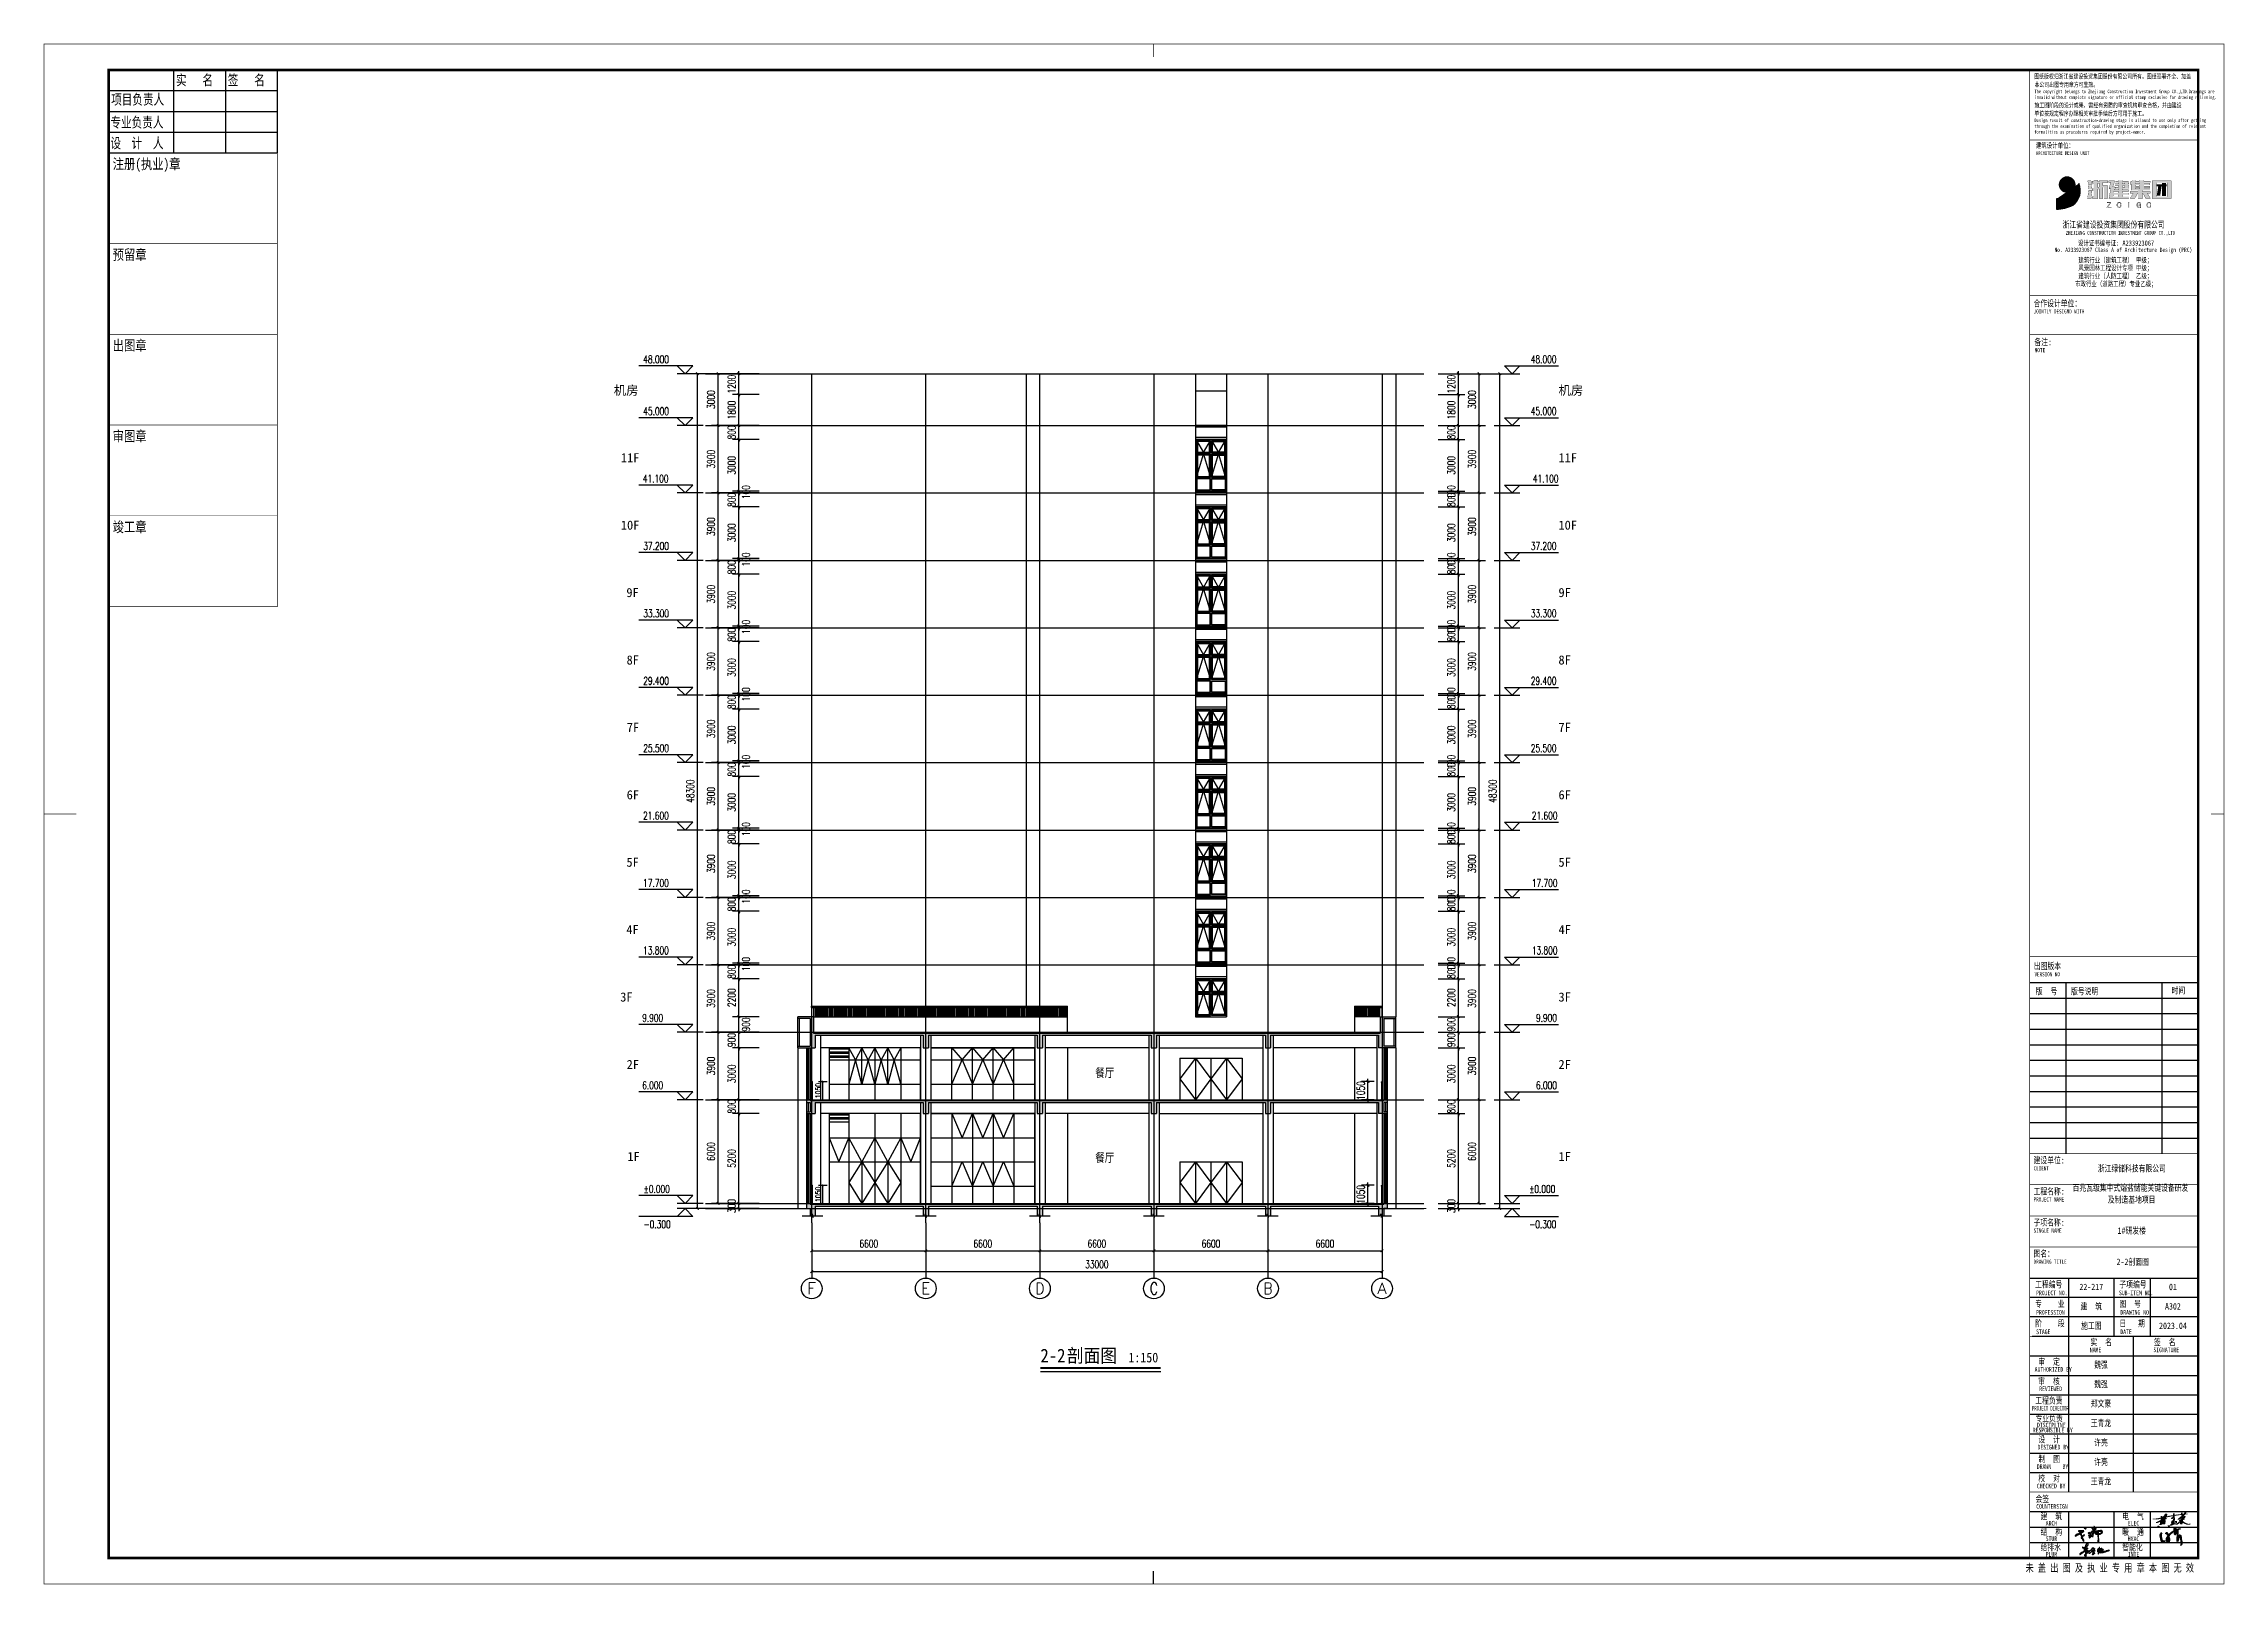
# Model space of a CAD drawing. Extents: x 1738711 to 2346805, y 1189731 to 2516152.
# Drawn here: x 2137895 to 2264082, y 1552690 to 1641828 of the extents above; entities that cross this region are included whole.
import ezdxf
from ezdxf.enums import TextEntityAlignment as Align

# ---------------------------------------------------------------- set-up
doc = ezdxf.new("R2010")
doc.units = 0
doc.header["$LTSCALE"] = 1000
doc.header["$MEASUREMENT"] = 0
for name, color, linetype, lineweight in [('_0', 7, 'Continuous', 25), ('填充', 252, 'Continuous', 5), ('栏杆', 6, 'Continuous', 15)]:
    doc.layers.add(name, color=color, linetype=linetype, lineweight=lineweight)
for name, color, linetype in [('A-文字', 7, 'Continuous'), ('AR-TEXT', 7, 'Continuous'), ('AXIS', 3, 'Continuous'), ('AXIS_TEXT', 7, 'Continuous'), ('CONTINUOUS', 7, 'Continuous'), ('DIM_ELEV', 3, 'Continuous'), ('DIM_SYMB', 3, 'Continuous'), ('DOTE', 1, 'Continuous'), ('PUB_DIM', 3, 'Continuous'), ('PUB_TEXT', 7, 'Continuous'), ('TK', 4, 'Continuous'), ('WALL', 40, 'Continuous'), ('WINDOW', 144, 'Continuous'), ('切线', 35, 'Continuous'), ('看线', 8, 'Continuous'), ('签名', 2, 'Continuous')]:
    doc.layers.add(name, color=color, linetype=linetype)
doc.styles.add('_TCH_AXIS', font='COMPLEX', dxfattribs={"bigfont": 'GBCBIG'})
doc.styles.add('_TCH_DIM', font='SIMPLEX', dxfattribs={"bigfont": 'GBCBIG'})
doc.styles.add('_TCH_DIM_T3', font='SIMPLEX', dxfattribs={"width": 0.705882, "bigfont": 'GBCBIG'})
doc.styles.add('COMPLEX', font='COMPLEX')
doc.styles.get("Standard").update_dxf_attribs({"font": 'gbenor.shx', "bigfont": 'gbcbig.shx'})
doc.styles.add('STW', font='simhei_0.ttf')
doc.styles.add('宋体', font='SIMSUN.TTF', dxfattribs={"width": 0.75})
doc.styles.add('黑体', font='simhei_0.ttf', dxfattribs={"width": 0.9})
doc.dimstyles.new('_TCH_ARCH&&100', dxfattribs={"dimtxt": 297.5, "dimasz": 100, "dimexe": 250, "dimexo": 300, "dimgap": 126.25, "dimtad": 1, "dimdec": 0, "dimzin": 0, "dimdsep": 46, "dimtxsty": '_TCH_DIM_T3', "dimblk": 'ARCHTICK', "dimcen": 0.09, "dimclrt": 7, "dimazin": 2, "dimtfac": 1, "dimtdec": 0, "dimtix": 1, "dimtmove": 2, "dimatfit": 3, "dimfxl": 1, "dimtolj": 1, "dimtzin": 0, "dimarcsym": 0})
doc.dimstyles.new('_TCH_ARCH&&150', dxfattribs={"dimtxt": 446.25, "dimasz": 150, "dimexe": 375, "dimexo": 450, "dimgap": 189.375, "dimtad": 1, "dimdec": 0, "dimzin": 0, "dimdsep": 46, "dimtxsty": '_TCH_DIM_T3', "dimblk": 'ARCHTICK', "dimcen": 0.09, "dimclrt": 7, "dimazin": 2, "dimtfac": 1, "dimtdec": 0, "dimtix": 1, "dimtmove": 2, "dimatfit": 3, "dimfxl": 1, "dimtolj": 1, "dimtzin": 0, "dimarcsym": 0})

msp = doc.modelspace()

# ---------------------------------------------------------------- texts
at = {"style": 'STW'}
for s, p in [('机房', (2170885.8, 1621508.1)), ('机房', (2225549.9, 1621508.1)), ('11F', (2171296.4, 1617608.1)), ('11F', (2225549.9, 1617608.1)), ('10F', (2171296.4, 1613708.1)), ('10F', (2225549.9, 1613708.1)), ('9F', (2171615.3, 1609808.1)), ('9F', (2225549.9, 1609808.1)), ('8F', (2171627.2, 1605908.1)), ('8F', (2225549.9, 1605908.1)), ('7F', (2171639, 1602008.1)), ('7F', (2225549.9, 1602008.1)), ('6F', (2171633.1, 1598108.1)), ('6F', (2225549.9, 1598108.1)), ('5F', (2171618.3, 1594208.1)), ('5F', (2225549.9, 1594208.1)), ('4F', (2171615.3, 1590308.1)), ('4F', (2225549.9, 1590308.1)), ('3F', (2171258, 1586408.1)), ('3F', (2225549.9, 1586408.1)), ('2F', (2171630.1, 1582508.1)), ('2F', (2225549.9, 1582508.1)), ('1F', (2171674.4, 1577181.9)), ('1F', (2225549.9, 1577181.9))]:
    msp.add_text(s, height=525.74, dxfattribs=at).set_placement(p)
at = {"layer": 'AR-TEXT'}
for p in [(2198744.1, 1581984.3), (2198744.1, 1577072.7)]:
    msp.add_text('餐厅', height=578.72, dxfattribs=at).set_placement(p)
at = {"layer": 'PUB_TEXT', "color": 7}
for s, height, style, width, p in [('48.000', 446.25, '_TCH_DIM', 0.705882, (2172594.3, 1623339.8)), ('48.000', 446.25, '_TCH_DIM', 0.705882, (2223947.8, 1623339.8)), ('45.000', 446.25, '_TCH_DIM', 0.705882, (2172594.3, 1620339.8)), ('45.000', 446.25, '_TCH_DIM', 0.705882, (2223947.8, 1620339.8)), ('41.100', 446.25, '_TCH_DIM', 0.705882, (2172570.3, 1616439.8)), ('41.100', 446.25, '_TCH_DIM', 0.705882, (2224067.8, 1616439.8)), ('37.200', 446.25, '_TCH_DIM', 0.705882, (2172594.3, 1612539.8)), ('37.200', 446.25, '_TCH_DIM', 0.705882, (2223947.8, 1612539.8)), ('33.300', 446.25, '_TCH_DIM', 0.705882, (2172594.3, 1608639.8)), ('33.300', 446.25, '_TCH_DIM', 0.705882, (2223947.8, 1608639.8)), ('29.400', 446.25, '_TCH_DIM', 0.705882, (2172594.3, 1604739.8)), ('29.400', 446.25, '_TCH_DIM', 0.705882, (2223947.8, 1604739.8)), ('25.500', 446.25, '_TCH_DIM', 0.705882, (2172594.3, 1600839.8)), ('25.500', 446.25, '_TCH_DIM', 0.705882, (2223947.8, 1600839.8)), ('21.600', 446.25, '_TCH_DIM', 0.705882, (2172582.3, 1596939.8)), ('21.600', 446.25, '_TCH_DIM', 0.705882, (2224007.8, 1596939.8)), ('17.700', 446.25, '_TCH_DIM', 0.705882, (2172582.3, 1593039.8)), ('17.700', 446.25, '_TCH_DIM', 0.705882, (2224007.8, 1593039.8)), ('13.800', 446.25, '_TCH_DIM', 0.705882, (2172582.3, 1589139.8)), ('13.800', 446.25, '_TCH_DIM', 0.705882, (2224007.8, 1589139.8)), ('9.900', 446.25, '_TCH_DIM', 0.705882, (2172534.3, 1585239.8)), ('9.900', 446.25, '_TCH_DIM', 0.705882, (2224247.8, 1585239.8)), ('6.000', 446.25, '_TCH_DIM', 0.705882, (2172534.3, 1581339.8)), ('6.000', 446.25, '_TCH_DIM', 0.705882, (2224247.8, 1581339.8)), ('%%P0.000', 446.25, '_TCH_DIM', 0.705882, (2172612.3, 1575339.8)), ('%%P0.000', 446.25, '_TCH_DIM', 0.705882, (2223857.8, 1575339.8)), ('-0.300', 446.25, '_TCH_DIM', 0.705882, (2172612.3, 1573299.8)), ('-0.300', 446.25, '_TCH_DIM', 0.705882, (2223857.8, 1573299.8)), ('2-2', 788.61, '黑体', 0.9, (2195574.8, 1565533.4)), ('剖面图', 788.61, '黑体', 0.9, (2197106, 1565533.4)), ('1:150', 563.29, '黑体', 0.9, (2200666.7, 1565533.4))]:
    msp.add_text(s, height=height, dxfattribs=dict(at, style=style, width=width)).set_placement(p)

# ---------------------------------------------------------------- blocks, each defined once
blk = doc.blocks.new('gdfdgdfgdfbvfcxv')
at = {"layer": '填充'}
blk.add_line((264925, -67479), (264925, -67589), dxfattribs=at)
for points in [[(264919, -67480), (264829, -67480, -1), (264829, -67468), (264919, -67468)], [(264919, -67588), (264829, -67588, 1), (264829, -67600), (264919, -67600)]]:
    blk.add_lwpolyline(points, format="xyb", dxfattribs=at)
blk.add_lwpolyline([(264911, -67634), (264911, -67434), (264919, -67434), (264919, -67634)], close=True, dxfattribs=at)
blk.add_lwpolyline([(264911, -67634), (264911, -67434), (264919, -67434), (264919, -67634)], close=True, dxfattribs=at)
for centre, radius, start, end in [((264919, -67483), 4.5, 318.23878, 90), ((264915, -67488), 9.2, 330.31985, 59.74924), ((264919, -67495), 4.5, 318.23878, 90), ((264919, -67501), 4.5, 318.23878, 90), ((264919, -67507), 4.5, 318.23878, 90), ((264919, -67513), 4.5, 318.23878, 90), ((264919, -67519), 4.5, 318.23878, 90), ((264919, -67525), 4.5, 318.23878, 90), ((264919, -67531), 4.5, 318.23878, 90), ((264919, -67537), 4.5, 318.23878, 90), ((264919, -67543), 4.5, 318.23878, 90), ((264919, -67549), 4.5, 318.23878, 90), ((264919, -67555), 4.5, 318.23878, 90), ((264919, -67561), 4.5, 318.23878, 90), ((264919, -67567), 4.5, 318.23878, 90), ((264919, -67573), 4.5, 318.23878, 90), ((264919, -67579), 4.5, 318.23878, 90), ((264919, -67585), 4.5, 269.99996, 90)]:
    blk.add_arc(centre, radius, start, end, dxfattribs=at)
blk = doc.blocks.new('ghwerGWEGWEGW')
at = {"layer": '栏杆', "color": 6, "ltscale": 100}
for points in [[(2184611, 1556743), (2184611, 1557732)], [(2184641, 1556743), (2184641, 1557732)]]:
    blk.add_lwpolyline(points, dxfattribs=at)
blk.add_circle((2184626, 1557758), 30, dxfattribs=at)
at = {"layer": 'CONTINUOUS', "xscale": -0.384000000001397, "yscale": 0.384000000001397, "zscale": 0.384000000001397, "rotation": 270}
blk.add_blockref('gdfdgdfgdfbvfcxv', (2210561, 1455012), dxfattribs=at)
blk = doc.blocks.new('jrtahreahaerhre')
at = {"layer": '看线'}
h = blk.add_hatch(dxfattribs=at)
h.set_pattern_fill('ANSI32', color=256, scale=50, angle=135, style=0)
h.set_pattern_definition([(180, (2232277, 1380763.14), (-1e-14, -238.125), []), (180, (2232197.63, 1380842.52), (-1e-14, -238.125), [])])
h.paths.add_polyline_path([(2232892, 1381096), (2231742, 1381096), (2231742, 1380596), (2232892, 1380596)])
h.paths.add_polyline_path([(2232892, 1384896), (2231742, 1384896), (2231742, 1384196), (2232892, 1384196)])
for p, q in [((2228742, 1384896), (2228742, 1381896)), ((2229492, 1382796), (2229492, 1384896)), ((2230242, 1384896), (2230242, 1381896)), ((2230992, 1382796), (2230992, 1384896)), ((2231742, 1384896), (2231742, 1381896)), ((2232892, 1384196), (2227592, 1384196)), ((2232892, 1382796), (2227592, 1382796)), ((2228742, 1381096), (2228742, 1375896)), ((2230242, 1381096), (2230242, 1375896)), ((2231742, 1381096), (2231742, 1375896)), ((2231742, 1380596), (2232892, 1380596)), ((2232892, 1379696), (2227592, 1379696)), ((2232892, 1378296), (2227592, 1378296)), ((2229492, 1378296), (2229492, 1375896)), ((2230992, 1378296), (2230992, 1375896))]:
    blk.add_line(p, q, dxfattribs=at)
for points in [[(2227592, 1384896), (2232892, 1384896), (2232892, 1381896), (2227592, 1381896)], [(2227592, 1381096), (2232892, 1381096), (2232892, 1375896), (2227592, 1375896)]]:
    blk.add_lwpolyline(points, close=True, dxfattribs=at)
for points in [[(2228742, 1384896), (2229117, 1384196), (2229492, 1384896)], [(2229492, 1384896), (2229867, 1384196), (2230242, 1384896)], [(2230242, 1384896), (2230617, 1384196), (2230992, 1384896)], [(2230992, 1384896), (2231367, 1384196), (2231742, 1384896)], [(2228742, 1382796), (2229117, 1384196), (2229492, 1382796)], [(2229492, 1382796), (2229867, 1384196), (2230242, 1382796)], [(2230242, 1382796), (2230617, 1384196), (2230992, 1382796)], [(2230992, 1382796), (2231367, 1384196), (2231742, 1382796)], [(2228742, 1379696), (2228167, 1378296), (2227592, 1379696)], [(2228742, 1379696), (2229492, 1378296), (2230242, 1379696)], [(2230242, 1379696), (2230992, 1378296), (2231742, 1379696)], [(2232892, 1379696), (2232317, 1378296), (2231742, 1379696)], [(2229492, 1378296), (2228742, 1377096), (2229492, 1375896)], [(2229492, 1378296), (2230242, 1377096), (2229492, 1375896)], [(2230992, 1378296), (2230242, 1377096), (2230992, 1375896)], [(2230992, 1378296), (2231742, 1377096), (2230992, 1375896)]]:
    blk.add_lwpolyline(points, dxfattribs=at)
blk = doc.blocks.new('资质')
h = blk.add_hatch(color=172)
h.dxf.hatch_style = 1
edge = h.paths.add_edge_path()
edge.add_arc((1560, 4326), 584, 319.08682, 358.98375, ccw=False)
edge.add_arc((1305, 4938), 1215, 269.04912, 305.02516, ccw=False)
edge.add_line((1284, 3723), (1284, 3353))
edge.add_arc((1232, 4706), 1354, 272.20271, 299.02393)
edge.add_arc((1467, 4096), 712, 306.34315, 377.9475)
h = blk.add_hatch(color=172)
h.dxf.hatch_style = 1
edge = h.paths.add_edge_path()
edge.add_arc((1548, 4309), 596, -40.47515, 0.59597, ccw=False)
edge.add_arc((1305, 4917), 1215, 269.04912, 305.02516, ccw=False)
edge.add_line((1284, 3702), (1284, 3332))
edge.add_arc((1299, 4693), 1361, 269.4018, 296.99367)
edge.add_arc((1525, 4036), 680, 305.13111, 384.24689)
h = blk.add_hatch(color=1)
h.dxf.hatch_style = 1
edge = h.paths.add_edge_path()
edge.add_arc((1697, 4285), 290, 0, 360)
h = blk.add_hatch(color=1)
h.dxf.hatch_style = 1
edge = h.paths.add_edge_path()
edge.add_arc((1697, 4264), 290, 0, 360)
at = {"layer": 'A-文字'}
h = blk.add_hatch(color=256, dxfattribs=at)
h.dxf.hatch_style = 1
h.paths.add_polyline_path([(3703, 3383), (3703, 3383), (3703, 3384), (3708, 3384), (3710, 3384), (3714, 3384), (3722, 3385), (3725, 3386), (3733, 3389), (3739, 3391), (3742, 3393), (3747, 3396), (3753, 3400), (3756, 3402), (3760, 3407), (3762, 3410), (3764, 3411), (3766, 3413), (3770, 3420), (3771, 3423), (3774, 3430), (3775, 3432), (3775, 3433), (3776, 3435), (3777, 3439), (3777, 3440), (3778, 3443), (3779, 3449), (3779, 3451), (3780, 3457), (3780, 3460), (3780, 3462), (3780, 3465), (3781, 3466), (3781, 3467), (3780, 3468), (3780, 3469), (3780, 3469), (3779, 3469), (3766, 3469), (3760, 3469), (3747, 3469), (3747, 3469), (3746, 3469), (3746, 3469), (3746, 3465), (3746, 3463), (3746, 3459), (3746, 3459), (3746, 3459), (3745, 3459), (3745, 3456), (3745, 3454), (3745, 3451), (3744, 3450), (3744, 3449), (3744, 3447), (3744, 3444), (3744, 3443), (3743, 3440), (3742, 3435), (3741, 3432), (3738, 3427), (3736, 3424), (3735, 3422), (3732, 3419), (3729, 3417), (3728, 3416), (3726, 3414), (3721, 3411), (3718, 3410), (3712, 3408), (3707, 3407), (3705, 3407), (3699, 3407), (3694, 3407), (3691, 3408), (3686, 3410), (3682, 3411), (3680, 3412), (3676, 3415), (3672, 3417), (3671, 3419), (3668, 3422), (3666, 3424), (3665, 3425), (3663, 3427), (3660, 3433), (3659, 3437), (3657, 3443), (3656, 3446), (3656, 3447), (3655, 3449), (3655, 3452), (3654, 3453), (3654, 3456), (3653, 3460), (3653, 3462), (3652, 3467), (3652, 3471), (3652, 3473), (3652, 3478), (3652, 3478), (3652, 3478), (3651, 3478), (3651, 3485), (3651, 3488), (3651, 3495), (3652, 3495), (3652, 3495), (3652, 3495), (3652, 3500), (3652, 3503), (3652, 3507), (3652, 3507), (3652, 3507), (3653, 3507), (3653, 3509), (3653, 3510), (3653, 3512), (3653, 3513), (3653, 3513), (3653, 3514), (3654, 3518), (3654, 3520), (3654, 3523), (3656, 3531), (3657, 3535), (3660, 3543), (3662, 3546), (3663, 3548), (3664, 3552), (3668, 3556), (3669, 3559), (3673, 3563), (3677, 3566), (3680, 3568), (3685, 3570), (3688, 3571), (3690, 3572), (3693, 3573), (3695, 3573), (3696, 3573), (3697, 3574), (3703, 3574), (3706, 3574), (3711, 3574), (3717, 3573), (3720, 3572), (3726, 3569), (3727, 3568), (3728, 3568), (3729, 3567), (3732, 3564), (3733, 3563), (3736, 3561), (3739, 3556), (3741, 3553), (3742, 3547), (3743, 3545), (3743, 3544), (3744, 3543), (3744, 3537), (3745, 3535), (3746, 3529), (3746, 3526), (3746, 3524), (3746, 3521), (3759, 3521), (3766, 3521), (3779, 3521), (3779, 3521), (3779, 3521), (3779, 3521), (3779, 3525), (3779, 3527), (3779, 3530), (3779, 3530), (3779, 3530), (3779, 3530), (3779, 3533), (3779, 3534), (3779, 3537), (3778, 3543), (3777, 3546), (3775, 3552), (3774, 3554), (3774, 3555), (3773, 3557), (3772, 3560), (3771, 3561), (3770, 3564), (3769, 3565), (3769, 3566), (3767, 3567), (3768, 3568), (3767, 3568), (3766, 3569), (3764, 3572), (3762, 3574), (3759, 3577), (3755, 3580), (3753, 3581), (3750, 3585), (3744, 3588), (3742, 3589), (3736, 3592), (3735, 3592), (3734, 3592), (3733, 3593), (3732, 3594), (3732, 3594), (3731, 3594), (3728, 3595), (3726, 3595), (3723, 3596), (3719, 3596), (3717, 3596), (3713, 3597), (3706, 3597), (3702, 3597), (3695, 3597), (3685, 3596), (3680, 3595), (3671, 3591), (3666, 3589), (3663, 3588), (3659, 3585), (3657, 3584), (3656, 3584), (3655, 3582), (3650, 3579), (3648, 3577), (3643, 3573), (3639, 3567), (3637, 3564), (3632, 3559), (3632, 3558), (3632, 3557), (3631, 3557), (3629, 3553), (3629, 3552), (3627, 3549), (3623, 3540), (3622, 3535), (3620, 3526), (3619, 3523), (3619, 3522), (3618, 3519), (3618, 3516), (3618, 3514), (3617, 3511), (3617, 3508), (3617, 3507), (3617, 3504), (3616, 3504), (3616, 3504), (3616, 3504), (3616, 3500), (3616, 3498), (3616, 3493), (3616, 3493), (3616, 3493), (3615, 3493), (3615, 3486), (3615, 3483), (3615, 3475), (3616, 3475), (3616, 3475), (3616, 3475), (3616, 3472), (3616, 3470), (3616, 3466), (3617, 3456), (3619, 3450), (3621, 3440), (3623, 3433), (3625, 3430), (3628, 3424), (3629, 3422), (3630, 3421), (3632, 3419), (3634, 3416), (3634, 3415), (3636, 3412), (3639, 3409), (3640, 3408), (3643, 3406), (3646, 3403), (3648, 3402), (3651, 3399), (3652, 3399), (3653, 3398), (3653, 3398), (3660, 3393), (3663, 3392), (3671, 3389), (3674, 3388), (3676, 3387), (3679, 3386), (3682, 3386), (3683, 3386), (3686, 3385), (3688, 3385), (3689, 3385), (3691, 3384), (3695, 3384), (3698, 3384), (3702, 3384), (3702, 3384), (3702, 3384), (3702, 3383)])
h.paths.add_polyline_path([(4465, 3383), (4466, 3383), (4466, 3384), (4470, 3384), (4472, 3384), (4476, 3384), (4483, 3385), (4487, 3386), (4494, 3389), (4499, 3391), (4501, 3392), (4506, 3396), (4508, 3397), (4508, 3398), (4510, 3399), (4511, 3399), (4512, 3399), (4512, 3399), (4512, 3396), (4512, 3395), (4513, 3393), (4514, 3390), (4514, 3389), (4515, 3385), (4515, 3385), (4515, 3385), (4516, 3384), (4516, 3384), (4517, 3384), (4517, 3383), (4526, 3383), (4531, 3383), (4540, 3383), (4541, 3384), (4541, 3384), (4542, 3385), (4542, 3427), (4542, 3448), (4542, 3490), (4541, 3490), (4541, 3491), (4540, 3491), (4510, 3491), (4495, 3491), (4466, 3491), (4466, 3491), (4465, 3491), (4465, 3491), (4465, 3482), (4465, 3477), (4465, 3468), (4483, 3468), (4492, 3468), (4510, 3468), (4510, 3468), (4511, 3467), (4511, 3467), (4511, 3458), (4511, 3453), (4511, 3444), (4510, 3438), (4509, 3436), (4507, 3430), (4506, 3427), (4505, 3426), (4504, 3423), (4503, 3423), (4503, 3422), (4503, 3421), (4500, 3419), (4499, 3418), (4496, 3415), (4492, 3412), (4489, 3411), (4484, 3409), (4482, 3408), (4480, 3408), (4478, 3407), (4475, 3407), (4474, 3407), (4472, 3407), (4470, 3406), (4468, 3406), (4466, 3407), (4462, 3407), (4460, 3408), (4455, 3409), (4450, 3411), (4448, 3413), (4443, 3416), (4442, 3417), (4442, 3417), (4441, 3418), (4438, 3420), (4437, 3421), (4435, 3424), (4433, 3427), (4431, 3429), (4429, 3432), (4426, 3439), (4425, 3442), (4423, 3449), (4423, 3452), (4422, 3453), (4422, 3456), (4422, 3460), (4421, 3462), (4420, 3467), (4420, 3471), (4420, 3473), (4420, 3478), (4420, 3478), (4420, 3478), (4420, 3478), (4420, 3485), (4420, 3489), (4420, 3496), (4420, 3496), (4420, 3496), (4420, 3496), (4420, 3501), (4420, 3504), (4420, 3509), (4420, 3509), (4421, 3509), (4421, 3509), (4421, 3512), (4421, 3513), (4421, 3516), (4422, 3526), (4423, 3531), (4426, 3540), (4426, 3542), (4426, 3543), (4427, 3544), (4429, 3549), (4430, 3552), (4433, 3556), (4434, 3557), (4434, 3558), (4435, 3559), (4438, 3562), (4439, 3564), (4442, 3566), (4445, 3568), (4446, 3569), (4449, 3571), (4450, 3571), (4451, 3571), (4452, 3572), (4454, 3572), (4455, 3572), (4457, 3573), (4458, 3573), (4460, 3573), (4461, 3574), (4467, 3574), (4469, 3574), (4475, 3574), (4481, 3573), (4484, 3572), (4489, 3569), (4493, 3566), (4495, 3565), (4498, 3561), (4502, 3556), (4503, 3553), (4505, 3547), (4506, 3543), (4506, 3541), (4508, 3537), (4507, 3535), (4507, 3534), (4508, 3531), (4508, 3528), (4508, 3527), (4508, 3523), (4509, 3523), (4509, 3523), (4509, 3523), (4521, 3523), (4528, 3523), (4540, 3523), (4540, 3523), (4541, 3523), (4541, 3523), (4541, 3528), (4541, 3530), (4541, 3535), (4539, 3543), (4538, 3548), (4535, 3556), (4533, 3560), (4532, 3562), (4531, 3565), (4527, 3571), (4524, 3574), (4519, 3579), (4516, 3582), (4515, 3583), (4512, 3585), (4511, 3585), (4511, 3586), (4510, 3586), (4509, 3587), (4509, 3587), (4508, 3588), (4506, 3589), (4504, 3590), (4502, 3591), (4497, 3593), (4494, 3594), (4490, 3595), (4487, 3596), (4486, 3596), (4483, 3596), (4480, 3596), (4479, 3596), (4477, 3597), (4469, 3597), (4466, 3597), (4458, 3597), (4456, 3596), (4455, 3596), (4453, 3596), (4450, 3596), (4449, 3596), (4446, 3595), (4442, 3594), (4440, 3593), (4436, 3592), (4432, 3590), (4430, 3589), (4426, 3587), (4421, 3584), (4419, 3582), (4415, 3578), (4410, 3574), (4408, 3572), (4404, 3567), (4400, 3560), (4398, 3556), (4394, 3549), (4393, 3545), (4393, 3544), (4391, 3541), (4391, 3539), (4391, 3538), (4390, 3536), (4389, 3533), (4389, 3531), (4388, 3528), (4388, 3527), (4387, 3526), (4387, 3525), (4387, 3521), (4386, 3520), (4386, 3517), (4386, 3515), (4386, 3513), (4385, 3511), (4385, 3509), (4385, 3507), (4385, 3505), (4385, 3505), (4384, 3505), (4384, 3505), (4384, 3500), (4384, 3498), (4384, 3493), (4384, 3493), (4384, 3493), (4384, 3493), (4384, 3486), (4384, 3483), (4384, 3475), (4384, 3475), (4384, 3475), (4384, 3475), (4384, 3471), (4384, 3469), (4384, 3465), (4385, 3463), (4385, 3462), (4385, 3459), (4386, 3456), (4386, 3455), (4387, 3451), (4388, 3443), (4389, 3439), (4393, 3431), (4395, 3425), (4397, 3422), (4401, 3416), (4402, 3414), (4403, 3413), (4405, 3411), (4407, 3409), (4409, 3407), (4412, 3404), (4415, 3402), (4417, 3400), (4420, 3397), (4421, 3397), (4422, 3397), (4422, 3396), (4428, 3393), (4430, 3392), (4436, 3389), (4439, 3388), (4441, 3387), (4444, 3386), (4448, 3386), (4450, 3385), (4454, 3384), (4458, 3384), (4460, 3384), (4464, 3384), (4464, 3384), (4464, 3384), (4464, 3383)])
h.paths.add_polyline_path([(4855, 3383), (4856, 3383), (4856, 3384), (4860, 3384), (4862, 3384), (4866, 3384), (4874, 3385), (4878, 3386), (4885, 3389), (4891, 3391), (4894, 3393), (4900, 3396), (4905, 3400), (4908, 3402), (4913, 3407), (4915, 3410), (4916, 3411), (4918, 3413), (4922, 3420), (4924, 3423), (4926, 3430), (4927, 3432), (4927, 3433), (4928, 3435), (4929, 3439), (4929, 3440), (4930, 3443), (4931, 3449), (4931, 3451), (4932, 3457), (4932, 3460), (4932, 3462), (4932, 3465), (4933, 3466), (4933, 3467), (4933, 3468), (4932, 3469), (4932, 3469), (4931, 3469), (4918, 3469), (4912, 3469), (4899, 3469), (4899, 3469), (4899, 3469), (4898, 3469), (4898, 3465), (4898, 3463), (4898, 3459), (4898, 3459), (4898, 3459), (4898, 3459), (4898, 3456), (4898, 3454), (4898, 3451), (4897, 3450), (4897, 3449), (4897, 3447), (4896, 3444), (4896, 3443), (4895, 3440), (4894, 3435), (4893, 3432), (4891, 3427), (4888, 3424), (4887, 3422), (4884, 3419), (4881, 3417), (4880, 3416), (4878, 3414), (4873, 3411), (4870, 3410), (4865, 3408), (4860, 3407), (4857, 3407), (4852, 3407), (4846, 3407), (4843, 3408), (4838, 3410), (4834, 3411), (4832, 3412), (4828, 3415), (4825, 3417), (4823, 3419), (4821, 3422), (4819, 3424), (4818, 3425), (4816, 3427), (4813, 3433), (4811, 3437), (4809, 3443), (4808, 3446), (4808, 3447), (4807, 3449), (4807, 3452), (4807, 3453), (4806, 3456), (4806, 3460), (4805, 3462), (4804, 3467), (4804, 3471), (4804, 3473), (4804, 3478), (4804, 3478), (4804, 3478), (4804, 3478), (4804, 3485), (4804, 3488), (4804, 3495), (4804, 3495), (4804, 3495), (4804, 3495), (4804, 3500), (4804, 3503), (4804, 3507), (4805, 3507), (4805, 3507), (4805, 3507), (4805, 3509), (4805, 3510), (4805, 3512), (4805, 3513), (4805, 3513), (4805, 3514), (4806, 3518), (4806, 3520), (4807, 3523), (4808, 3531), (4809, 3535), (4812, 3543), (4814, 3546), (4815, 3548), (4817, 3552), (4820, 3556), (4822, 3559), (4825, 3563), (4830, 3566), (4832, 3568), (4837, 3570), (4841, 3571), (4842, 3572), (4846, 3573), (4847, 3573), (4848, 3573), (4849, 3574), (4855, 3574), (4858, 3574), (4864, 3574), (4870, 3573), (4873, 3572), (4878, 3569), (4880, 3568), (4880, 3568), (4882, 3567), (4884, 3564), (4885, 3563), (4888, 3561), (4891, 3556), (4893, 3553), (4895, 3547), (4895, 3545), (4895, 3544), (4896, 3543), (4897, 3537), (4897, 3535), (4898, 3529), (4898, 3526), (4898, 3524), (4898, 3521), (4911, 3521), (4918, 3521), (4931, 3521), (4931, 3521), (4931, 3521), (4932, 3521), (4932, 3525), (4932, 3527), (4932, 3530), (4931, 3530), (4931, 3530), (4931, 3530), (4931, 3533), (4931, 3534), (4931, 3537), (4930, 3543), (4929, 3546), (4927, 3552), (4927, 3554), (4926, 3555), (4925, 3557), (4924, 3560), (4923, 3561), (4922, 3564), (4921, 3565), (4921, 3566), (4920, 3567), (4920, 3568), (4919, 3568), (4919, 3569), (4916, 3572), (4915, 3574), (4911, 3577), (4907, 3580), (4906, 3581), (4902, 3585), (4897, 3588), (4894, 3589), (4888, 3592), (4887, 3592), (4886, 3592), (4885, 3593), (4884, 3594), (4884, 3594), (4883, 3594), (4880, 3595), (4878, 3595), (4875, 3596), (4871, 3596), (4869, 3596), (4866, 3597), (4858, 3597), (4854, 3597), (4847, 3597), (4837, 3596), (4832, 3595), (4823, 3591), (4818, 3589), (4815, 3588), (4811, 3585), (4809, 3584), (4808, 3584), (4807, 3582), (4802, 3579), (4800, 3577), (4796, 3573), (4791, 3567), (4789, 3564), (4784, 3559), (4784, 3558), (4784, 3557), (4783, 3557), (4782, 3553), (4781, 3552), (4779, 3549), (4776, 3540), (4774, 3535), (4772, 3526), (4771, 3523), (4771, 3522), (4771, 3519), (4770, 3516), (4770, 3514), (4769, 3511), (4769, 3508), (4769, 3507), (4769, 3504), (4769, 3504), (4769, 3504), (4768, 3504), (4768, 3500), (4768, 3498), (4768, 3493), (4768, 3493), (4768, 3493), (4768, 3493), (4768, 3486), (4768, 3483), (4768, 3475), (4768, 3475), (4768, 3475), (4768, 3475), (4768, 3472), (4768, 3470), (4768, 3466), (4770, 3456), (4771, 3450), (4774, 3440), (4776, 3433), (4777, 3430), (4781, 3424), (4782, 3422), (4782, 3421), (4784, 3419), (4786, 3416), (4787, 3415), (4789, 3412), (4791, 3409), (4792, 3408), (4795, 3406), (4799, 3403), (4800, 3402), (4804, 3399), (4805, 3399), (4805, 3398), (4806, 3398), (4812, 3393), (4816, 3392), (4823, 3389), (4826, 3388), (4828, 3387), (4832, 3386), (4834, 3386), (4836, 3386), (4838, 3385), (4840, 3385), (4841, 3385), (4843, 3384), (4848, 3384), (4850, 3384), (4854, 3384), (4854, 3384), (4854, 3384), (4854, 3383)])
h.paths.add_polyline_path([(3296, 3386), (3328, 3386), (3391, 3386), (3391, 3386), (3392, 3387), (3392, 3387), (3392, 3396), (3392, 3400), (3392, 3409), (3342, 3409), (3317, 3409), (3267, 3409), (3267, 3410), (3267, 3410), (3267, 3411), (3315, 3475), (3339, 3507), (3387, 3570), (3386, 3571), (3387, 3571), (3387, 3571), (3387, 3581), (3387, 3585), (3387, 3595), (3329, 3595), (3299, 3595), (3241, 3595), (3241, 3586), (3241, 3581), (3241, 3572), (3284, 3572), (3306, 3572), (3349, 3572), (3349, 3572), (3350, 3572), (3350, 3572), (3351, 3572), (3352, 3572), (3352, 3571), (3352, 3570), (3352, 3570), (3351, 3569), (3303, 3505), (3279, 3473), (3231, 3409), (3231, 3401), (3231, 3396), (3231, 3387), (3232, 3387), (3232, 3387), (3232, 3386)])
h.paths.add_polyline_path([(4076, 3386), (4083, 3386), (4096, 3386), (4096, 3387), (4097, 3387), (4097, 3388), (4097, 3470), (4097, 3511), (4097, 3594), (4097, 3594), (4097, 3594), (4097, 3595), (4083, 3595), (4076, 3595), (4063, 3595), (4063, 3511), (4063, 3470), (4063, 3387), (4063, 3387), (4064, 3386), (4063, 3386)])
h.paths.add_polyline_path([(4501, 3737), (4537, 3737), (4607, 3737), (4607, 3738), (4608, 3738), (4608, 3738), (4608, 3820), (4608, 3860), (4608, 3942), (4609, 3942), (4609, 3942), (4609, 3943), (4614, 3943), (4617, 3943), (4623, 3943), (4624, 3941), (4624, 3941), (4625, 3939), (4627, 3935), (4628, 3933), (4631, 3929), (4631, 3929), (4631, 3928), (4631, 3928), (4633, 3924), (4634, 3922), (4637, 3917), (4637, 3917), (4637, 3917), (4637, 3917), (4640, 3912), (4641, 3910), (4643, 3905), (4644, 3905), (4644, 3904), (4644, 3904), (4646, 3900), (4647, 3898), (4649, 3893), (4650, 3893), (4650, 3893), (4650, 3893), (4652, 3889), (4653, 3886), (4655, 3882), (4656, 3882), (4656, 3882), (4656, 3881), (4658, 3877), (4659, 3875), (4661, 3871), (4662, 3871), (4662, 3870), (4662, 3870), (4664, 3866), (4665, 3864), (4667, 3859), (4668, 3859), (4668, 3859), (4668, 3859), (4670, 3854), (4672, 3852), (4674, 3847), (4674, 3846), (4674, 3846), (4675, 3846), (4677, 3842), (4678, 3840), (4680, 3835), (4680, 3835), (4680, 3835), (4681, 3835), (4683, 3830), (4684, 3828), (4686, 3824), (4686, 3824), (4686, 3824), (4687, 3823), (4689, 3819), (4690, 3817), (4692, 3813), (4692, 3812), (4692, 3812), (4693, 3812), (4695, 3807), (4696, 3805), (4699, 3800), (4699, 3800), (4699, 3800), (4699, 3799), (4701, 3795), (4702, 3793), (4705, 3789), (4705, 3788), (4705, 3788), (4705, 3788), (4707, 3784), (4708, 3782), (4711, 3777), (4711, 3777), (4711, 3777), (4711, 3777), (4713, 3772), (4714, 3770), (4717, 3766), (4717, 3766), (4717, 3766), (4717, 3765), (4719, 3761), (4721, 3759), (4723, 3755), (4726, 3749), (4727, 3746), (4731, 3741), (4801, 3741), (4836, 3741), (4906, 3741), (4906, 3740), (4906, 3740), (4906, 3740), (4907, 3741), (4907, 3742), (4907, 3743), (4860, 3822), (4836, 3861), (4789, 3940), (4789, 3941), (4789, 3941), (4789, 3942), (4789, 3942), (4789, 3943), (4789, 3943), (4789, 3944), (4790, 3943), (4790, 3943), (4834, 3943), (4856, 3943), (4900, 3943), (4901, 3943), (4901, 3944), (4902, 3944), (4902, 3970), (4902, 3982), (4902, 4007), (4901, 4008), (4901, 4008), (4900, 4009), (4784, 4009), (4725, 4009), (4609, 4009), (4609, 4009), (4609, 4010), (4608, 4009), (4608, 4026), (4608, 4034), (4608, 4051), (4609, 4052), (4609, 4052), (4610, 4053), (4723, 4053), (4779, 4053), (4892, 4053), (4892, 4077), (4892, 4088), (4892, 4112), (4800, 4112), (4753, 4112), (4660, 4112), (4660, 4113), (4660, 4113), (4660, 4113), (4660, 4131), (4660, 4141), (4660, 4159), (4660, 4159), (4660, 4160), (4660, 4160), (4750, 4160), (4795, 4160), (4884, 4160), (4884, 4161), (4885, 4161), (4885, 4161), (4885, 4182), (4885, 4192), (4885, 4214), (4885, 4213), (4884, 4214), (4884, 4214), (4795, 4214), (4750, 4214), (4660, 4214), (4660, 4215), (4660, 4215), (4660, 4215), (4660, 4232), (4660, 4241), (4660, 4258), (4660, 4258), (4660, 4258), (4660, 4259), (4750, 4259), (4795, 4259), (4884, 4259), (4884, 4259), (4885, 4260), (4885, 4260), (4885, 4281), (4885, 4291), (4885, 4312), (4885, 4312), (4884, 4312), (4884, 4313), (4795, 4313), (4750, 4313), (4660, 4313), (4660, 4313), (4660, 4314), (4660, 4314), (4660, 4328), (4660, 4335), (4660, 4349), (4754, 4349), (4801, 4349), (4895, 4349), (4895, 4350), (4896, 4351), (4896, 4352), (4896, 4374), (4896, 4385), (4896, 4407), (4896, 4408), (4895, 4408), (4895, 4409), (4801, 4409), (4754, 4409), (4660, 4409), (4660, 4409), (4660, 4410), (4659, 4410), (4656, 4420), (4654, 4425), (4651, 4434), (4650, 4436), (4650, 4437), (4649, 4440), (4579, 4440), (4544, 4440), (4474, 4440), (4473, 4439), (4473, 4438), (4473, 4438), (4475, 4431), (4476, 4427), (4477, 4420), (4478, 4417), (4478, 4415), (4479, 4412), (4480, 4411), (4480, 4410), (4480, 4409), (4422, 4409), (4394, 4409), (4337, 4409), (4337, 4409), (4337, 4410), (4336, 4410), (4336, 4422), (4336, 4428), (4336, 4440), (4298, 4440), (4279, 4440), (4241, 4440), (4200, 4417), (4180, 4406), (4139, 4383), (4140, 4382), (4139, 4382), (4139, 4382), (4139, 4339), (4139, 4318), (4139, 4276), (4140, 4276), (4142, 4276), (4143, 4277), (4152, 4283), (4157, 4286), (4168, 4291), (4168, 4291), (4168, 4291), (4168, 4291), (4168, 4196), (4168, 4148), (4168, 4053), (4169, 4054), (4169, 4053), (4169, 4053), (4272, 4053), (4324, 4053), (4428, 4053), (4429, 4052), (4429, 4052), (4430, 4051), (4430, 4034), (4430, 4026), (4430, 4009), (4429, 4010), (4429, 4009), (4429, 4009), (4310, 4009), (4251, 4009), (4133, 4009), (4133, 4008), (4132, 4007), (4131, 4007), (4131, 3982), (4131, 3970), (4131, 3945), (4132, 3944), (4133, 3944), (4133, 3943), (4178, 3943), (4201, 3943), (4247, 3943), (4247, 3943), (4247, 3943), (4248, 3943), (4248, 3943), (4249, 3941), (4248, 3941), (4200, 3861), (4177, 3822), (4129, 3743), (4129, 3742), (4129, 3741), (4129, 3741), (4201, 3741), (4237, 3741), (4309, 3741), (4309, 3742), (4310, 3742), (4311, 3743), (4314, 3750), (4316, 3753), (4319, 3760), (4319, 3760), (4320, 3760), (4320, 3761), (4325, 3772), (4328, 3778), (4334, 3789), (4334, 3789), (4334, 3789), (4335, 3789), (4340, 3800), (4343, 3805), (4348, 3816), (4348, 3816), (4348, 3816), (4349, 3817), (4354, 3828), (4357, 3834), (4363, 3845), (4363, 3845), (4363, 3845), (4363, 3845), (4369, 3856), (4371, 3861), (4377, 3872), (4377, 3872), (4377, 3873), (4377, 3873), (4383, 3884), (4386, 3890), (4391, 3901), (4391, 3901), (4392, 3901), (4392, 3901), (4397, 3912), (4400, 3917), (4405, 3928), (4405, 3928), (4406, 3929), (4406, 3929), (4409, 3934), (4410, 3937), (4413, 3942), (4413, 3942), (4413, 3942), (4413, 3943), (4419, 3943), (4422, 3943), (4429, 3943), (4429, 3942), (4429, 3942), (4430, 3942), (4430, 3860), (4430, 3820), (4430, 3738), (4430, 3738), (4431, 3738), (4431, 3737)])
h.paths.add_polyline_path([(4399, 4112), (4429, 4112), (4490, 4112), (4490, 4113), (4491, 4113), (4492, 4113), (4492, 4131), (4492, 4141), (4492, 4159), (4491, 4159), (4491, 4160), (4491, 4160), (4430, 4160), (4399, 4160), (4338, 4160), (4337, 4159), (4337, 4159), (4336, 4158), (4336, 4141), (4336, 4132), (4336, 4114), (4337, 4113), (4337, 4113), (4338, 4112)], flags=16)
h.paths.add_polyline_path([(4399, 4214), (4430, 4214), (4491, 4214), (4491, 4215), (4491, 4215), (4492, 4215), (4492, 4232), (4492, 4241), (4492, 4258), (4491, 4258), (4491, 4258), (4491, 4259), (4430, 4259), (4399, 4259), (4338, 4259), (4337, 4258), (4337, 4258), (4336, 4257), (4336, 4241), (4336, 4232), (4336, 4216), (4337, 4215), (4337, 4215), (4338, 4214)], flags=16)
h.paths.add_polyline_path([(4399, 4313), (4430, 4313), (4491, 4313), (4491, 4313), (4491, 4314), (4492, 4314), (4492, 4328), (4492, 4335), (4492, 4349), (4430, 4349), (4399, 4349), (4337, 4349), (4337, 4349), (4337, 4348), (4336, 4348), (4336, 4335), (4336, 4328), (4336, 4315), (4337, 4314), (4337, 4314), (4338, 4313)], flags=16)
h.paths.add_polyline_path([(5269, 3739), (5415, 3739), (5709, 3739), (5709, 4012), (5709, 4148), (5709, 4422), (5415, 4422), (5269, 4422), (4976, 4422), (4976, 4148), (4976, 4012), (4976, 3739)])
h.paths.add_polyline_path([(5300, 3809), (5384, 3809), (5552, 3809), (5552, 3810), (5553, 3810), (5553, 3810), (5553, 4026), (5553, 4134), (5553, 4350), (5553, 4350), (5552, 4351), (5552, 4351), (5384, 4351), (5300, 4351), (5132, 4351), (5132, 4351), (5131, 4350), (5131, 4350), (5131, 4134), (5131, 4026), (5131, 3810), (5131, 3810), (5132, 3810), (5132, 3809)], flags=16)
h.paths.add_polyline_path([(5420, 3839), (5449, 3839), (5506, 3839), (5506, 3839), (5507, 3840), (5507, 3840), (5507, 3991), (5507, 4066), (5507, 4216), (5518, 4216), (5524, 4216), (5534, 4216), (5534, 4217), (5535, 4217), (5535, 4217), (5535, 4242), (5535, 4255), (5535, 4281), (5535, 4281), (5534, 4281), (5534, 4282), (5524, 4282), (5518, 4282), (5508, 4282), (5508, 4282), (5508, 4282), (5507, 4282), (5507, 4300), (5507, 4309), (5507, 4327), (5506, 4328), (5506, 4328), (5505, 4329), (5449, 4329), (5420, 4329), (5364, 4329), (5364, 4328), (5363, 4328), (5362, 4328), (5362, 4310), (5362, 4301), (5362, 4282), (5362, 4282), (5362, 4282), (5362, 4282), (5278, 4282), (5236, 4282), (5152, 4282), (5152, 4281), (5152, 4281), (5152, 4281), (5152, 4256), (5152, 4243), (5152, 4218), (5152, 4217), (5153, 4217), (5152, 4216), (5178, 4216), (5191, 4216), (5217, 4216), (5217, 4215), (5217, 4214), (5217, 4213), (5216, 4208), (5216, 4206), (5215, 4201), (5214, 4199), (5214, 4198), (5214, 4196), (5213, 4190), (5212, 4187), (5211, 4180), (5211, 4178), (5211, 4177), (5211, 4176), (5210, 4169), (5209, 4166), (5208, 4159), (5208, 4158), (5208, 4157), (5207, 4155), (5207, 4150), (5206, 4148), (5205, 4143), (5205, 4141), (5205, 4140), (5205, 4138), (5204, 4132), (5203, 4129), (5202, 4122), (5202, 4120), (5202, 4119), (5201, 4117), (5200, 4111), (5200, 4108), (5199, 4101), (5198, 4100), (5198, 4099), (5198, 4097), (5197, 4090), (5196, 4087), (5195, 4081), (5195, 4079), (5195, 4078), (5195, 4076), (5194, 4071), (5194, 4069), (5193, 4064), (5192, 4062), (5192, 4061), (5192, 4059), (5191, 4053), (5190, 4050), (5189, 4043), (5189, 4042), (5189, 4041), (5189, 4039), (5188, 4032), (5187, 4029), (5186, 4023), (5186, 4021), (5186, 4020), (5185, 4018), (5184, 4012), (5184, 4009), (5183, 4002), (5182, 4000), (5182, 3999), (5182, 3997), (5181, 3991), (5180, 3988), (5179, 3981), (5179, 3980), (5179, 3979), (5179, 3977), (5178, 3972), (5178, 3970), (5177, 3965), (5176, 3963), (5176, 3962), (5176, 3960), (5175, 3954), (5174, 3951), (5173, 3944), (5173, 3942), (5173, 3941), (5173, 3939), (5172, 3933), (5171, 3930), (5170, 3923), (5170, 3922), (5170, 3921), (5169, 3919), (5168, 3912), (5168, 3909), (5167, 3903), (5166, 3901), (5166, 3900), (5166, 3898), (5165, 3893), (5165, 3891), (5164, 3886), (5164, 3884), (5164, 3883), (5163, 3881), (5162, 3875), (5162, 3872), (5161, 3865), (5160, 3864), (5160, 3863), (5160, 3861), (5160, 3858), (5159, 3856), (5159, 3853), (5158, 3851), (5158, 3849), (5159, 3847), (5208, 3847), (5232, 3847), (5281, 3847), (5281, 3848), (5282, 3848), (5282, 3849), (5284, 3862), (5285, 3868), (5287, 3881), (5287, 3883), (5287, 3884), (5287, 3885), (5290, 3906), (5292, 3916), (5295, 3937), (5295, 3938), (5295, 3939), (5295, 3941), (5298, 3959), (5299, 3969), (5302, 3987), (5302, 3989), (5302, 3990), (5303, 3991), (5305, 4010), (5307, 4019), (5309, 4038), (5310, 4040), (5310, 4041), (5310, 4042), (5313, 4061), (5314, 4070), (5317, 4089), (5317, 4090), (5317, 4091), (5317, 4093), (5320, 4111), (5321, 4121), (5324, 4139), (5324, 4141), (5325, 4142), (5325, 4143), (5327, 4162), (5329, 4172), (5331, 4190), (5332, 4192), (5332, 4193), (5332, 4194), (5333, 4202), (5334, 4205), (5335, 4213), (5335, 4214), (5335, 4215), (5336, 4216), (5346, 4216), (5352, 4216), (5362, 4216), (5362, 4065), (5362, 3990), (5362, 3839), (5363, 3839), (5363, 3839), (5363, 3839)], flags=0)
h.paths.add_polyline_path([(2540, 3740), (2567, 3740), (2621, 3740), (2622, 3741), (2623, 3742), (2622, 3743), (2623, 3744), (2623, 3745), (2623, 3746), (2623, 3751), (2624, 3753), (2624, 3758), (2624, 3760), (2625, 3761), (2625, 3763), (2625, 3768), (2626, 3771), (2626, 3775), (2626, 3778), (2627, 3779), (2627, 3781), (2627, 3786), (2628, 3788), (2628, 3793), (2628, 3795), (2629, 3796), (2629, 3798), (2629, 3803), (2630, 3805), (2630, 3810), (2630, 3812), (2631, 3813), (2631, 3815), (2631, 3820), (2632, 3823), (2632, 3827), (2632, 3830), (2633, 3831), (2633, 3833), (2634, 3840), (2634, 3844), (2635, 3851), (2635, 3853), (2635, 3854), (2635, 3856), (2636, 3861), (2636, 3863), (2637, 3868), (2637, 3870), (2637, 3871), (2637, 3873), (2638, 3878), (2638, 3881), (2639, 3885), (2639, 3888), (2639, 3889), (2639, 3891), (2640, 3896), (2640, 3898), (2641, 3903), (2641, 3905), (2641, 3906), (2641, 3908), (2642, 3915), (2643, 3919), (2643, 3926), (2644, 3928), (2644, 3929), (2644, 3931), (2645, 3936), (2645, 3939), (2645, 3943), (2646, 3946), (2646, 3947), (2646, 3949), (2647, 3954), (2647, 3956), (2647, 3961), (2648, 3963), (2648, 3964), (2648, 3966), (2649, 3971), (2649, 3973), (2649, 3978), (2650, 3980), (2650, 3981), (2650, 3983), (2651, 3991), (2651, 3994), (2652, 4001), (2652, 4004), (2653, 4005), (2653, 4007), (2653, 4012), (2654, 4014), (2654, 4019), (2654, 4021), (2655, 4022), (2655, 4024), (2655, 4029), (2656, 4031), (2656, 4036), (2656, 4038), (2657, 4039), (2657, 4041), (2657, 4046), (2658, 4049), (2658, 4053), (2659, 4055), (2659, 4056), (2658, 4057), (2606, 4057), (2580, 4057), (2528, 4057), (2528, 4057), (2527, 4056), (2526, 4055), (2526, 4050), (2526, 4047), (2525, 4041), (2522, 4021), (2521, 4011), (2518, 3991), (2518, 3987), (2517, 3985), (2517, 3981), (2516, 3977), (2516, 3974), (2515, 3970), (2513, 3952), (2512, 3943), (2509, 3925), (2509, 3921), (2509, 3919), (2508, 3915), (2508, 3911), (2507, 3909), (2507, 3905), (2506, 3901), (2506, 3899), (2505, 3895), (2503, 3877), (2502, 3868), (2499, 3850), (2499, 3846), (2499, 3844), (2498, 3840), (2498, 3836), (2497, 3834), (2497, 3830), (2496, 3826), (2496, 3824), (2495, 3819), (2493, 3802), (2492, 3793), (2489, 3775), (2489, 3771), (2489, 3769), (2488, 3765), (2487, 3755), (2486, 3750), (2485, 3741), (2485, 3741), (2486, 3740), (2486, 3740)])
h.paths.add_polyline_path([(2751, 3740), (2792, 3740), (2875, 3740), (2875, 3741), (2875, 3741), (2876, 3741), (2876, 3884), (2876, 3955), (2876, 4097), (2893, 4102), (2901, 4105), (2918, 4109), (2922, 4110), (2924, 4111), (2928, 4112), (2928, 3964), (2928, 3890), (2928, 3741), (2928, 3741), (2929, 3741), (2929, 3740), (2986, 3740), (3015, 3740), (3072, 3740), (3072, 3740), (3072, 3741), (3073, 3741), (3073, 3913), (3073, 3999), (3073, 4171), (3091, 4171), (3100, 4171), (3119, 4171), (3119, 3999), (3119, 3913), (3119, 3741), (3119, 3741), (3119, 3740), (3119, 3740), (3172, 3740), (3198, 3740), (3251, 3740), (3252, 3741), (3252, 3741), (3253, 3742), (3253, 3939), (3253, 4038), (3253, 4235), (3252, 4235), (3252, 4236), (3252, 4236), (3180, 4236), (3145, 4236), (3073, 4236), (3073, 4237), (3073, 4237), (3073, 4237), (3073, 4283), (3073, 4306), (3073, 4352), (3148, 4352), (3186, 4352), (3262, 4352), (3262, 4353), (3262, 4353), (3263, 4353), (3263, 4381), (3263, 4395), (3263, 4423), (3129, 4423), (3062, 4423), (2929, 4423), (2929, 4422), (2928, 4422), (2928, 4422), (2928, 4412), (2928, 4408), (2928, 4398), (2907, 4398), (2897, 4398), (2876, 4398), (2876, 4414), (2876, 4422), (2876, 4438), (2876, 4437), (2875, 4438), (2875, 4438), (2813, 4438), (2782, 4438), (2721, 4438), (2721, 4438), (2720, 4437), (2720, 4438), (2720, 4422), (2720, 4414), (2720, 4398), (2695, 4398), (2683, 4398), (2658, 4398), (2659, 4398), (2658, 4397), (2658, 4398), (2658, 4370), (2658, 4356), (2658, 4328), (2682, 4328), (2695, 4328), (2719, 4328), (2719, 4327), (2719, 4327), (2720, 4327), (2720, 4246), (2720, 4206), (2720, 4125), (2719, 4125), (2718, 4124), (2718, 4123), (2710, 4122), (2707, 4121), (2699, 4119), (2693, 4117), (2690, 4116), (2684, 4114), (2682, 4114), (2681, 4114), (2680, 4113), (2680, 4113), (2679, 4113), (2679, 4113), (2679, 4085), (2679, 4072), (2679, 4044), (2687, 4046), (2690, 4047), (2698, 4049), (2706, 4052), (2711, 4053), (2719, 4054), (2719, 4054), (2720, 4054), (2720, 4054), (2720, 3954), (2720, 3904), (2720, 3804), (2699, 3804), (2688, 3804), (2667, 3804), (2667, 3804), (2667, 3803), (2666, 3803), (2666, 3784), (2666, 3774), (2666, 3754), (2667, 3754), (2667, 3754), (2667, 3754), (2667, 3749), (2667, 3746), (2667, 3741), (2668, 3741), (2668, 3740), (2668, 3740)])
h.paths.add_polyline_path([(2880, 4168), (2881, 4169), (2884, 4169), (2898, 4173), (2906, 4175), (2920, 4180), (2922, 4179), (2923, 4180), (2925, 4181), (2926, 4181), (2927, 4181), (2928, 4182), (2928, 4240), (2928, 4269), (2928, 4327), (2928, 4327), (2927, 4327), (2927, 4328), (2907, 4328), (2897, 4328), (2877, 4328), (2877, 4327), (2876, 4327), (2876, 4327), (2876, 4263), (2876, 4231), (2876, 4167), (2876, 4167), (2877, 4167), (2877, 4168)], flags=16)
h.paths.add_polyline_path([(3666, 3740), (3805, 3740), (4083, 3740), (4083, 3740), (4083, 3741), (4083, 3741), (4083, 3768), (4083, 3782), (4083, 3810), (4083, 3810), (4083, 3810), (4083, 3811), (3984, 3811), (3935, 3811), (3836, 3811), (3836, 3841), (3836, 3856), (3836, 3887), (3928, 3887), (3974, 3887), (4066, 3887), (4066, 3887), (4066, 3888), (4067, 3887), (4067, 3913), (4067, 3926), (4067, 3952), (3975, 3952), (3929, 3952), (3837, 3952), (3837, 3952), (3836, 3953), (3836, 3953), (3836, 3976), (3836, 3988), (3836, 4011), (3836, 4011), (3837, 4011), (3837, 4011), (3926, 4011), (3970, 4011), (4059, 4011), (4059, 4012), (4060, 4012), (4060, 4012), (4060, 4035), (4060, 4047), (4060, 4070), (4060, 4070), (4059, 4070), (4059, 4071), (3970, 4071), (3926, 4071), (3837, 4071), (3837, 4071), (3836, 4072), (3836, 4071), (3836, 4090), (3836, 4099), (3836, 4118), (3923, 4118), (3966, 4118), (4052, 4118), (4052, 4119), (4052, 4119), (4053, 4119), (4053, 4165), (4053, 4188), (4053, 4235), (4053, 4235), (4054, 4236), (4054, 4236), (4066, 4236), (4071, 4236), (4083, 4236), (4083, 4237), (4083, 4237), (4083, 4237), (4083, 4262), (4083, 4275), (4083, 4300), (4083, 4301), (4082, 4301), (4082, 4302), (4070, 4302), (4065, 4302), (4053, 4302), (4054, 4302), (4053, 4302), (4053, 4302), (4053, 4345), (4053, 4366), (4053, 4408), (4052, 4408), (4052, 4409), (4052, 4409), (3966, 4409), (3923, 4409), (3836, 4409), (3836, 4420), (3836, 4426), (3836, 4438), (3836, 4438), (3835, 4438), (3835, 4439), (3771, 4439), (3739, 4439), (3675, 4439), (3675, 4439), (3675, 4438), (3675, 4438), (3675, 4426), (3675, 4421), (3675, 4409), (3627, 4409), (3604, 4409), (3556, 4409), (3556, 4409), (3556, 4408), (3555, 4408), (3555, 4385), (3555, 4373), (3555, 4350), (3556, 4350), (3556, 4349), (3556, 4349), (3604, 4349), (3627, 4349), (3675, 4349), (3675, 4330), (3675, 4320), (3675, 4302), (3623, 4302), (3597, 4302), (3545, 4302), (3545, 4301), (3544, 4301), (3543, 4301), (3543, 4275), (3543, 4262), (3543, 4236), (3595, 4236), (3621, 4236), (3673, 4236), (3673, 4236), (3674, 4235), (3675, 4236), (3675, 4213), (3675, 4201), (3675, 4178), (3624, 4178), (3599, 4178), (3549, 4178), (3549, 4154), (3549, 4143), (3549, 4119), (3549, 4119), (3549, 4119), (3549, 4118), (3600, 4118), (3625, 4118), (3675, 4118), (3675, 4099), (3675, 4090), (3675, 4071), (3674, 4072), (3674, 4071), (3674, 4071), (3608, 4071), (3575, 4071), (3509, 4071), (3508, 4072), (3508, 4073), (3508, 4075), (3513, 4104), (3516, 4118), (3520, 4147), (3521, 4148), (3521, 4149), (3521, 4150), (3523, 4163), (3524, 4169), (3526, 4182), (3527, 4183), (3527, 4184), (3527, 4186), (3498, 4186), (3484, 4186), (3455, 4186), (3455, 4186), (3455, 4187), (3455, 4188), (3481, 4258), (3494, 4293), (3520, 4363), (3520, 4387), (3520, 4399), (3520, 4423), (3435, 4423), (3392, 4423), (3307, 4423), (3307, 4423), (3307, 4422), (3307, 4422), (3307, 4394), (3307, 4381), (3307, 4353), (3307, 4353), (3307, 4353), (3307, 4352), (3337, 4352), (3351, 4352), (3381, 4352), (3381, 4352), (3381, 4351), (3381, 4350), (3378, 4343), (3377, 4339), (3374, 4332), (3373, 4329), (3373, 4327), (3372, 4324), (3370, 4321), (3370, 4319), (3368, 4316), (3367, 4312), (3367, 4311), (3366, 4308), (3363, 4301), (3362, 4298), (3360, 4292), (3359, 4288), (3358, 4287), (3357, 4284), (3356, 4280), (3355, 4278), (3354, 4275), (3353, 4272), (3352, 4270), (3351, 4267), (3349, 4260), (3347, 4257), (3345, 4251), (3344, 4248), (3343, 4246), (3342, 4243), (3340, 4236), (3339, 4233), (3336, 4227), (3335, 4224), (3335, 4222), (3334, 4219), (3332, 4215), (3332, 4214), (3330, 4210), (3329, 4207), (3329, 4205), (3328, 4202), (3325, 4196), (3324, 4193), (3322, 4186), (3321, 4183), (3320, 4181), (3319, 4178), (3318, 4176), (3317, 4174), (3317, 4172), (3317, 4149), (3317, 4138), (3317, 4115), (3317, 4116), (3317, 4115), (3317, 4115), (3342, 4115), (3355, 4115), (3380, 4115), (3381, 4114), (3381, 4113), (3380, 4112), (3380, 4111), (3380, 4110), (3380, 4108), (3378, 4101), (3378, 4098), (3376, 4091), (3376, 4090), (3376, 4089), (3376, 4087), (3374, 4081), (3374, 4077), (3372, 4071), (3372, 4069), (3372, 4068), (3372, 4067), (3371, 4061), (3370, 4059), (3369, 4053), (3369, 4052), (3369, 4051), (3368, 4049), (3367, 4043), (3366, 4039), (3365, 4033), (3365, 4031), (3365, 4030), (3364, 4029), (3363, 4023), (3363, 4021), (3362, 4015), (3361, 4014), (3361, 4013), (3361, 4011), (3360, 4005), (3359, 4001), (3358, 3995), (3357, 3993), (3357, 3992), (3357, 3991), (3356, 3984), (3355, 3981), (3354, 3974), (3353, 3973), (3353, 3972), (3353, 3970), (3352, 3965), (3351, 3962), (3350, 3957), (3350, 3955), (3350, 3954), (3350, 3953), (3348, 3946), (3348, 3943), (3346, 3936), (3346, 3935), (3346, 3934), (3346, 3932), (3344, 3925), (3344, 3922), (3342, 3915), (3342, 3914), (3342, 3913), (3342, 3911), (3341, 3906), (3340, 3903), (3339, 3898), (3339, 3897), (3339, 3896), (3338, 3894), (3337, 3887), (3336, 3884), (3335, 3877), (3335, 3876), (3335, 3875), (3334, 3873), (3333, 3868), (3333, 3865), (3332, 3860), (3331, 3858), (3331, 3858), (3331, 3856), (3330, 3849), (3329, 3846), (3328, 3839), (3327, 3838), (3327, 3837), (3327, 3835), (3326, 3829), (3325, 3825), (3324, 3819), (3323, 3817), (3323, 3816), (3323, 3815), (3322, 3809), (3321, 3807), (3320, 3801), (3320, 3800), (3320, 3799), (3320, 3797), (3318, 3791), (3318, 3787), (3316, 3781), (3316, 3779), (3316, 3778), (3316, 3777), (3314, 3770), (3314, 3767), (3312, 3760), (3312, 3758), (3312, 3758), (3312, 3756), (3311, 3751), (3310, 3748), (3309, 3743), (3309, 3742), (3309, 3741), (3310, 3741), (3341, 3741), (3357, 3741), (3388, 3741), (3388, 3740), (3388, 3740), (3388, 3740)])
h.paths.add_polyline_path([(3548, 3811), (3590, 3811), (3675, 3811), (3675, 3841), (3675, 3856), (3675, 3887), (3596, 3887), (3556, 3887), (3477, 3887), (3476, 3885), (3476, 3884), (3476, 3883), (3473, 3865), (3471, 3856), (3468, 3839), (3468, 3837), (3468, 3837), (3468, 3835), (3466, 3827), (3466, 3823), (3464, 3815), (3464, 3814), (3464, 3813), (3464, 3811)], flags=16)
h.paths.add_polyline_path([(3562, 3952), (3600, 3952), (3674, 3952), (3674, 3952), (3674, 3953), (3675, 3953), (3675, 3976), (3675, 3988), (3675, 4011), (3674, 4011), (3674, 4011), (3674, 4011), (3604, 4011), (3568, 4011), (3498, 4011), (3497, 4010), (3497, 4010), (3497, 4008), (3497, 4007), (3496, 4007), (3496, 4006), (3495, 3997), (3494, 3992), (3492, 3982), (3492, 3981), (3492, 3980), (3492, 3979), (3490, 3969), (3489, 3964), (3488, 3955), (3487, 3954), (3487, 3953), (3488, 3952)], flags=16)
h.paths.add_polyline_path([(3869, 4178), (3886, 4178), (3919, 4178), (3919, 4201), (3919, 4213), (3919, 4236), (3919, 4235), (3918, 4236), (3918, 4236), (3886, 4236), (3869, 4236), (3837, 4236), (3837, 4236), (3836, 4235), (3836, 4236), (3836, 4213), (3836, 4201), (3836, 4178)], flags=16)
h.paths.add_polyline_path([(3869, 4302), (3886, 4302), (3919, 4302), (3919, 4320), (3919, 4330), (3919, 4349), (3886, 4349), (3869, 4349), (3836, 4349), (3836, 4330), (3836, 4320), (3836, 4302)], flags=16)
h.paths.add_polyline_path([(2582, 4094), (2608, 4094), (2662, 4094), (2662, 4095), (2663, 4095), (2662, 4096), (2659, 4111), (2658, 4118), (2655, 4133), (2655, 4134), (2654, 4134), (2654, 4135), (2650, 4155), (2648, 4166), (2644, 4186), (2644, 4187), (2644, 4187), (2643, 4188), (2639, 4208), (2637, 4218), (2633, 4238), (2633, 4239), (2633, 4240), (2633, 4241), (2632, 4244), (2632, 4245), (2631, 4248), (2631, 4248), (2631, 4248), (2631, 4248), (2579, 4248), (2553, 4248), (2501, 4248), (2501, 4247), (2501, 4247), (2501, 4246), (2502, 4242), (2502, 4241), (2503, 4238), (2503, 4236), (2503, 4236), (2503, 4234), (2504, 4231), (2504, 4229), (2505, 4226), (2505, 4225), (2505, 4224), (2505, 4223), (2506, 4220), (2506, 4218), (2507, 4215), (2508, 4211), (2508, 4208), (2509, 4204), (2509, 4201), (2510, 4199), (2510, 4196), (2510, 4195), (2511, 4194), (2511, 4193), (2511, 4190), (2512, 4188), (2512, 4185), (2512, 4184), (2513, 4183), (2513, 4182), (2513, 4178), (2514, 4177), (2514, 4174), (2514, 4172), (2515, 4172), (2515, 4170), (2515, 4167), (2516, 4165), (2516, 4162), (2516, 4161), (2517, 4160), (2517, 4159), (2517, 4156), (2518, 4154), (2518, 4151), (2518, 4149), (2519, 4149), (2519, 4147), (2519, 4144), (2520, 4143), (2520, 4139), (2520, 4138), (2521, 4137), (2521, 4136), (2521, 4133), (2522, 4131), (2522, 4128), (2522, 4127), (2523, 4126), (2523, 4125), (2523, 4122), (2524, 4120), (2524, 4117), (2524, 4115), (2525, 4115), (2525, 4113), (2525, 4110), (2526, 4109), (2526, 4105), (2527, 4101), (2527, 4099), (2528, 4094)])
h.paths.add_polyline_path([(2579, 4278), (2605, 4278), (2659, 4278), (2658, 4282), (2657, 4285), (2655, 4290), (2654, 4295), (2653, 4298), (2651, 4304), (2650, 4309), (2649, 4312), (2647, 4318), (2646, 4323), (2645, 4326), (2643, 4332), (2642, 4337), (2641, 4340), (2639, 4346), (2638, 4351), (2637, 4354), (2635, 4360), (2635, 4364), (2634, 4367), (2632, 4371), (2632, 4373), (2632, 4374), (2631, 4376), (2629, 4381), (2628, 4384), (2627, 4390), (2625, 4395), (2624, 4398), (2623, 4404), (2621, 4409), (2620, 4412), (2619, 4418), (2618, 4419), (2618, 4420), (2618, 4422), (2566, 4422), (2540, 4422), (2488, 4422), (2488, 4421), (2488, 4421), (2488, 4420), (2490, 4414), (2491, 4411), (2492, 4406), (2492, 4405), (2493, 4404), (2493, 4404), (2495, 4393), (2497, 4388), (2499, 4377), (2500, 4376), (2500, 4376), (2500, 4375), (2503, 4363), (2505, 4357), (2507, 4346), (2508, 4345), (2508, 4344), (2508, 4344), (2511, 4333), (2512, 4328), (2515, 4317), (2515, 4316), (2515, 4316), (2515, 4315), (2518, 4303), (2520, 4297), (2523, 4286), (2524, 4282), (2524, 4281), (2525, 4278)])
h = blk.add_hatch(color=256, dxfattribs=at)
h.dxf.hatch_style = 1
h.paths.add_polyline_path([(5507, 4216), (5518, 4216), (5524, 4216), (5534, 4216), (5535, 4217), (5535, 4242), (5535, 4255), (5535, 4280), (5534, 4282), (5524, 4282), (5518, 4282), (5507, 4282), (5507, 4300), (5507, 4309), (5507, 4327), (5505, 4329), (5449, 4329), (5420, 4329), (5364, 4329), (5364, 4328), (5362, 4328), (5362, 4310), (5362, 4301), (5362, 4282), (5278, 4282), (5236, 4282), (5153, 4282), (5152, 4280), (5152, 4256), (5152, 4243), (5152, 4218), (5152, 4217), (5153, 4216), (5178, 4216), (5191, 4216), (5217, 4216), (5217, 4214), (5217, 4213), (5216, 4208), (5216, 4206), (5215, 4201), (5214, 4199), (5214, 4198), (5214, 4196), (5213, 4190), (5212, 4187), (5211, 4180), (5211, 4178), (5211, 4177), (5211, 4176), (5210, 4169), (5209, 4166), (5208, 4159), (5208, 4158), (5208, 4157), (5207, 4155), (5207, 4150), (5206, 4148), (5205, 4143), (5205, 4141), (5205, 4140), (5205, 4138), (5204, 4132), (5203, 4129), (5202, 4122), (5202, 4120), (5202, 4119), (5201, 4117), (5200, 4111), (5200, 4108), (5199, 4101), (5198, 4100), (5198, 4099), (5198, 4097), (5197, 4090), (5196, 4087), (5195, 4081), (5195, 4079), (5195, 4078), (5195, 4076), (5194, 4071), (5194, 4069), (5193, 4064), (5192, 4062), (5192, 4061), (5192, 4059), (5191, 4053), (5190, 4050), (5189, 4043), (5189, 4042), (5189, 4041), (5189, 4039), (5188, 4032), (5187, 4029), (5186, 4023), (5186, 4021), (5186, 4020), (5185, 4018), (5184, 4012), (5184, 4009), (5183, 4002), (5182, 4000), (5182, 3999), (5182, 3997), (5181, 3991), (5180, 3988), (5179, 3981), (5179, 3980), (5179, 3979), (5179, 3977), (5178, 3972), (5178, 3970), (5177, 3965), (5176, 3963), (5176, 3962), (5176, 3960), (5175, 3954), (5174, 3951), (5173, 3944), (5173, 3942), (5173, 3941), (5173, 3939), (5172, 3933), (5171, 3930), (5170, 3923), (5170, 3922), (5170, 3921), (5169, 3919), (5168, 3912), (5168, 3909), (5167, 3903), (5166, 3901), (5166, 3900), (5166, 3898), (5165, 3893), (5165, 3891), (5164, 3886), (5164, 3884), (5164, 3883), (5163, 3881), (5162, 3875), (5162, 3872), (5161, 3865), (5160, 3864), (5160, 3863), (5160, 3861), (5160, 3858), (5159, 3856), (5159, 3853), (5158, 3851), (5158, 3849), (5159, 3847), (5208, 3847), (5232, 3847), (5281, 3847), (5282, 3849), (5284, 3862), (5285, 3868), (5287, 3881), (5287, 3883), (5287, 3884), (5287, 3885), (5290, 3906), (5292, 3916), (5295, 3937), (5295, 3938), (5295, 3939), (5295, 3941), (5298, 3959), (5299, 3969), (5302, 3987), (5302, 3989), (5302, 3990), (5303, 3991), (5305, 4010), (5307, 4019), (5309, 4038), (5310, 4040), (5310, 4041), (5310, 4042), (5313, 4061), (5314, 4070), (5317, 4089), (5317, 4090), (5317, 4091), (5317, 4093), (5320, 4111), (5321, 4121), (5324, 4139), (5324, 4141), (5325, 4142), (5325, 4143), (5327, 4162), (5329, 4172), (5331, 4190), (5332, 4192), (5332, 4193), (5332, 4194), (5333, 4202), (5334, 4205), (5335, 4213), (5335, 4215), (5336, 4216), (5346, 4216), (5352, 4216), (5362, 4216), (5362, 4065), (5362, 3990), (5362, 3840), (5364, 3839), (5420, 3839), (5449, 3839), (5506, 3839), (5507, 3841), (5507, 3991), (5507, 4066)])
at = {"color": 172}
for points in [[(2145, 4315, -0.175863), (2002, 3943, -0.158277), (1284, 3723), (1284, 3353, 0.117567), (1889, 3522, 0.323012)], [(2145, 4315, -0.18115), (2002, 3922, -0.158277), (1284, 3702), (1284, 3332, 0.120977), (1916, 3480, 0.359607)]]:
    blk.add_lwpolyline(points, format="xyb", close=True, dxfattribs=at)
at = {"color": 1}
for centre in [(1697, 4285), (1697, 4264)]:
    blk.add_circle(centre, 290, dxfattribs=at)
at = {"layer": 'A-文字', "const_width": 9.6}
for points in [[(2579, 4278), (2605, 4278), (2659, 4278), (2658, 4282), (2657, 4285), (2655, 4290), (2654, 4295), (2653, 4298), (2651, 4304), (2650, 4309), (2649, 4312), (2647, 4318), (2646, 4323), (2645, 4326), (2643, 4332), (2642, 4337), (2641, 4340), (2639, 4346), (2638, 4351), (2637, 4354), (2635, 4360), (2635, 4364), (2634, 4367), (2632, 4371), (2632, 4373), (2632, 4374), (2631, 4376), (2629, 4381), (2628, 4384), (2627, 4390), (2625, 4395), (2624, 4398), (2623, 4404), (2621, 4409), (2620, 4412), (2619, 4418), (2618, 4419), (2618, 4420), (2618, 4422), (2566, 4422), (2540, 4422), (2488, 4422), (2488, 4421), (2488, 4421), (2488, 4420), (2490, 4414), (2491, 4411), (2492, 4406), (2492, 4405), (2493, 4404), (2493, 4404), (2495, 4393), (2497, 4388), (2499, 4377), (2500, 4376), (2500, 4376), (2500, 4375), (2503, 4363), (2505, 4357), (2507, 4346), (2508, 4345), (2508, 4344), (2508, 4344), (2511, 4333), (2512, 4328), (2515, 4317), (2515, 4316), (2515, 4316), (2515, 4315), (2518, 4303), (2520, 4297), (2523, 4286), (2524, 4282), (2524, 4281), (2525, 4278)], [(2582, 4094), (2608, 4094), (2662, 4094), (2662, 4095), (2663, 4095), (2662, 4096), (2659, 4111), (2658, 4118), (2655, 4133), (2655, 4134), (2654, 4134), (2654, 4135), (2650, 4155), (2648, 4166), (2644, 4186), (2644, 4187), (2644, 4187), (2643, 4188), (2639, 4208), (2637, 4218), (2633, 4238), (2633, 4239), (2633, 4240), (2633, 4241), (2632, 4244), (2632, 4245), (2631, 4248), (2631, 4248), (2631, 4248), (2631, 4248), (2579, 4248), (2553, 4248), (2501, 4248), (2501, 4247), (2501, 4247), (2501, 4246), (2502, 4242), (2502, 4241), (2503, 4238), (2503, 4236), (2503, 4236), (2503, 4234), (2504, 4231), (2504, 4229), (2505, 4226), (2505, 4225), (2505, 4224), (2505, 4223), (2506, 4220), (2506, 4218), (2507, 4215), (2508, 4211), (2508, 4208), (2509, 4204), (2509, 4201), (2510, 4199), (2510, 4196), (2510, 4195), (2511, 4194), (2511, 4193), (2511, 4190), (2512, 4188), (2512, 4185), (2512, 4184), (2513, 4183), (2513, 4182), (2513, 4178), (2514, 4177), (2514, 4174), (2514, 4172), (2515, 4172), (2515, 4170), (2515, 4167), (2516, 4165), (2516, 4162), (2516, 4161), (2517, 4160), (2517, 4159), (2517, 4156), (2518, 4154), (2518, 4151), (2518, 4149), (2519, 4149), (2519, 4147), (2519, 4144), (2520, 4143), (2520, 4139), (2520, 4138), (2521, 4137), (2521, 4136), (2521, 4133), (2522, 4131), (2522, 4128), (2522, 4127), (2523, 4126), (2523, 4125), (2523, 4122), (2524, 4120), (2524, 4117), (2524, 4115), (2525, 4115), (2525, 4113), (2525, 4110), (2526, 4109), (2526, 4105), (2527, 4101), (2527, 4099), (2528, 4094)], [(2751, 3740), (2792, 3740), (2875, 3740), (2875, 3741), (2875, 3741), (2876, 3741), (2876, 3884), (2876, 3955), (2876, 4097), (2893, 4102), (2901, 4105), (2918, 4109), (2922, 4110), (2924, 4111), (2928, 4112), (2928, 3964), (2928, 3890), (2928, 3741), (2928, 3741), (2929, 3741), (2929, 3740), (2986, 3740), (3015, 3740), (3072, 3740), (3072, 3740), (3072, 3741), (3073, 3741), (3073, 3913), (3073, 3999), (3073, 4171), (3091, 4171), (3100, 4171), (3119, 4171), (3119, 3999), (3119, 3913), (3119, 3741), (3119, 3741), (3119, 3740), (3119, 3740), (3172, 3740), (3198, 3740), (3251, 3740), (3252, 3741), (3252, 3741), (3253, 3742), (3253, 3939), (3253, 4038), (3253, 4235), (3252, 4235), (3252, 4236), (3252, 4236), (3180, 4236), (3145, 4236), (3073, 4236), (3073, 4237), (3073, 4237), (3073, 4237), (3073, 4283), (3073, 4306), (3073, 4352), (3148, 4352), (3186, 4352), (3262, 4352), (3262, 4353), (3262, 4353), (3263, 4353), (3263, 4381), (3263, 4395), (3263, 4423), (3129, 4423), (3062, 4423), (2929, 4423), (2929, 4422), (2928, 4422), (2928, 4422), (2928, 4412), (2928, 4408), (2928, 4398), (2907, 4398), (2897, 4398), (2876, 4398), (2876, 4414), (2876, 4422), (2876, 4438), (2876, 4437), (2875, 4438), (2875, 4438), (2813, 4438), (2782, 4438), (2721, 4438), (2721, 4438), (2720, 4437), (2720, 4438), (2720, 4422), (2720, 4414), (2720, 4398), (2695, 4398), (2683, 4398), (2658, 4398), (2659, 4398), (2658, 4397), (2658, 4398), (2658, 4370), (2658, 4356), (2658, 4328), (2682, 4328), (2695, 4328), (2719, 4328), (2719, 4327), (2719, 4327), (2720, 4327), (2720, 4246), (2720, 4206), (2720, 4125), (2719, 4125), (2718, 4124), (2718, 4123), (2710, 4122), (2707, 4121), (2699, 4119), (2693, 4117), (2690, 4116), (2684, 4114), (2682, 4114), (2681, 4114), (2680, 4113), (2680, 4113), (2679, 4113), (2679, 4113), (2679, 4085), (2679, 4072), (2679, 4044), (2687, 4046), (2690, 4047), (2698, 4049), (2706, 4052), (2711, 4053), (2719, 4054), (2719, 4054), (2720, 4054), (2720, 4054), (2720, 3954), (2720, 3904), (2720, 3804), (2699, 3804), (2688, 3804), (2667, 3804), (2667, 3804), (2667, 3803), (2666, 3803), (2666, 3784), (2666, 3774), (2666, 3754), (2667, 3754), (2667, 3754), (2667, 3754), (2667, 3749), (2667, 3746), (2667, 3741), (2668, 3741), (2668, 3740), (2668, 3740)], [(2880, 4168), (2881, 4169), (2884, 4169), (2898, 4173), (2906, 4175), (2920, 4180), (2922, 4179), (2923, 4180), (2925, 4181), (2926, 4181), (2927, 4181), (2928, 4182), (2928, 4240), (2928, 4269), (2928, 4327), (2928, 4327), (2927, 4327), (2927, 4328), (2907, 4328), (2897, 4328), (2877, 4328), (2877, 4327), (2876, 4327), (2876, 4327), (2876, 4263), (2876, 4231), (2876, 4167), (2876, 4167), (2877, 4167), (2877, 4168)], [(3666, 3740), (3805, 3740), (4083, 3740), (4083, 3740), (4083, 3741), (4083, 3741), (4083, 3768), (4083, 3782), (4083, 3810), (4083, 3810), (4083, 3810), (4083, 3811), (3984, 3811), (3935, 3811), (3836, 3811), (3836, 3841), (3836, 3856), (3836, 3887), (3928, 3887), (3974, 3887), (4066, 3887), (4066, 3887), (4066, 3888), (4067, 3887), (4067, 3913), (4067, 3926), (4067, 3952), (3975, 3952), (3929, 3952), (3837, 3952), (3837, 3952), (3836, 3953), (3836, 3953), (3836, 3976), (3836, 3988), (3836, 4011), (3836, 4011), (3837, 4011), (3837, 4011), (3926, 4011), (3970, 4011), (4059, 4011), (4059, 4012), (4060, 4012), (4060, 4012), (4060, 4035), (4060, 4047), (4060, 4070), (4060, 4070), (4059, 4070), (4059, 4071), (3970, 4071), (3926, 4071), (3837, 4071), (3837, 4071), (3836, 4072), (3836, 4071), (3836, 4090), (3836, 4099), (3836, 4118), (3923, 4118), (3966, 4118), (4052, 4118), (4052, 4119), (4052, 4119), (4053, 4119), (4053, 4165), (4053, 4188), (4053, 4235), (4053, 4235), (4054, 4236), (4054, 4236), (4066, 4236), (4071, 4236), (4083, 4236), (4083, 4237), (4083, 4237), (4083, 4237), (4083, 4262), (4083, 4275), (4083, 4300), (4083, 4301), (4082, 4301), (4082, 4302), (4070, 4302), (4065, 4302), (4053, 4302), (4054, 4302), (4053, 4302), (4053, 4302), (4053, 4345), (4053, 4366), (4053, 4408), (4052, 4408), (4052, 4409), (4052, 4409), (3966, 4409), (3923, 4409), (3836, 4409), (3836, 4420), (3836, 4426), (3836, 4438), (3836, 4438), (3835, 4438), (3835, 4439), (3771, 4439), (3739, 4439), (3675, 4439), (3675, 4439), (3675, 4438), (3675, 4438), (3675, 4426), (3675, 4421), (3675, 4409), (3627, 4409), (3604, 4409), (3556, 4409), (3556, 4409), (3556, 4408), (3555, 4408), (3555, 4385), (3555, 4373), (3555, 4350), (3556, 4350), (3556, 4349), (3556, 4349), (3604, 4349), (3627, 4349), (3675, 4349), (3675, 4330), (3675, 4320), (3675, 4302), (3623, 4302), (3597, 4302), (3545, 4302), (3545, 4301), (3544, 4301), (3543, 4301), (3543, 4275), (3543, 4262), (3543, 4236), (3595, 4236), (3621, 4236), (3673, 4236), (3673, 4236), (3674, 4235), (3675, 4236), (3675, 4213), (3675, 4201), (3675, 4178), (3624, 4178), (3599, 4178), (3549, 4178), (3549, 4154), (3549, 4143), (3549, 4119), (3549, 4119), (3549, 4119), (3549, 4118), (3600, 4118), (3625, 4118), (3675, 4118), (3675, 4099), (3675, 4090), (3675, 4071), (3674, 4072), (3674, 4071), (3674, 4071), (3608, 4071), (3575, 4071), (3509, 4071), (3508, 4072), (3508, 4073), (3508, 4075), (3513, 4104), (3516, 4118), (3520, 4147), (3521, 4148), (3521, 4149), (3521, 4150), (3523, 4163), (3524, 4169), (3526, 4182), (3527, 4183), (3527, 4184), (3527, 4186), (3498, 4186), (3484, 4186), (3455, 4186), (3455, 4186), (3455, 4187), (3455, 4188), (3481, 4258), (3494, 4293), (3520, 4363), (3520, 4387), (3520, 4399), (3520, 4423), (3435, 4423), (3392, 4423), (3307, 4423), (3307, 4423), (3307, 4422), (3307, 4422), (3307, 4394), (3307, 4381), (3307, 4353), (3307, 4353), (3307, 4353), (3307, 4352), (3337, 4352), (3351, 4352), (3381, 4352), (3381, 4352), (3381, 4351), (3381, 4350), (3378, 4343), (3377, 4339), (3374, 4332), (3373, 4329), (3373, 4327), (3372, 4324), (3370, 4321), (3370, 4319), (3368, 4316), (3367, 4312), (3367, 4311), (3366, 4308), (3363, 4301), (3362, 4298), (3360, 4292), (3359, 4288), (3358, 4287), (3357, 4284), (3356, 4280), (3355, 4278), (3354, 4275), (3353, 4272), (3352, 4270), (3351, 4267), (3349, 4260), (3347, 4257), (3345, 4251), (3344, 4248), (3343, 4246), (3342, 4243), (3340, 4236), (3339, 4233), (3336, 4227), (3335, 4224), (3335, 4222), (3334, 4219), (3332, 4215), (3332, 4214), (3330, 4210), (3329, 4207), (3329, 4205), (3328, 4202), (3325, 4196), (3324, 4193), (3322, 4186), (3321, 4183), (3320, 4181), (3319, 4178), (3318, 4176), (3317, 4174), (3317, 4172), (3317, 4149), (3317, 4138), (3317, 4115), (3317, 4116), (3317, 4115), (3317, 4115), (3342, 4115), (3355, 4115), (3380, 4115), (3381, 4114), (3381, 4113), (3380, 4112), (3380, 4111), (3380, 4110), (3380, 4108), (3378, 4101), (3378, 4098), (3376, 4091), (3376, 4090), (3376, 4089), (3376, 4087), (3374, 4081), (3374, 4077), (3372, 4071), (3372, 4069), (3372, 4068), (3372, 4067), (3371, 4061), (3370, 4059), (3369, 4053), (3369, 4052), (3369, 4051), (3368, 4049), (3367, 4043), (3366, 4039), (3365, 4033), (3365, 4031), (3365, 4030), (3364, 4029), (3363, 4023), (3363, 4021), (3362, 4015), (3361, 4014), (3361, 4013), (3361, 4011), (3360, 4005), (3359, 4001), (3358, 3995), (3357, 3993), (3357, 3992), (3357, 3991), (3356, 3984), (3355, 3981), (3354, 3974), (3353, 3973), (3353, 3972), (3353, 3970), (3352, 3965), (3351, 3962), (3350, 3957), (3350, 3955), (3350, 3954), (3350, 3953), (3348, 3946), (3348, 3943), (3346, 3936), (3346, 3935), (3346, 3934), (3346, 3932), (3344, 3925), (3344, 3922), (3342, 3915), (3342, 3914), (3342, 3913), (3342, 3911), (3341, 3906), (3340, 3903), (3339, 3898), (3339, 3897), (3339, 3896), (3338, 3894), (3337, 3887), (3336, 3884), (3335, 3877), (3335, 3876), (3335, 3875), (3334, 3873), (3333, 3868), (3333, 3865), (3332, 3860), (3331, 3858), (3331, 3858), (3331, 3856), (3330, 3849), (3329, 3846), (3328, 3839), (3327, 3838), (3327, 3837), (3327, 3835), (3326, 3829), (3325, 3825), (3324, 3819), (3323, 3817), (3323, 3816), (3323, 3815), (3322, 3809), (3321, 3807), (3320, 3801), (3320, 3800), (3320, 3799), (3320, 3797), (3318, 3791), (3318, 3787), (3316, 3781), (3316, 3779), (3316, 3778), (3316, 3777), (3314, 3770), (3314, 3767), (3312, 3760), (3312, 3758), (3312, 3758), (3312, 3756), (3311, 3751), (3310, 3748), (3309, 3743), (3309, 3742), (3309, 3741), (3310, 3741), (3341, 3741), (3357, 3741), (3388, 3741), (3388, 3740), (3388, 3740), (3388, 3740)], [(3869, 4302), (3886, 4302), (3919, 4302), (3919, 4320), (3919, 4330), (3919, 4349), (3886, 4349), (3869, 4349), (3836, 4349), (3836, 4330), (3836, 4320), (3836, 4302)], [(3869, 4178), (3886, 4178), (3919, 4178), (3919, 4201), (3919, 4213), (3919, 4236), (3919, 4235), (3918, 4236), (3918, 4236), (3886, 4236), (3869, 4236), (3837, 4236), (3837, 4236), (3836, 4235), (3836, 4236), (3836, 4213), (3836, 4201), (3836, 4178)], [(4501, 3737), (4537, 3737), (4607, 3737), (4607, 3738), (4608, 3738), (4608, 3738), (4608, 3820), (4608, 3860), (4608, 3942), (4609, 3942), (4609, 3942), (4609, 3943), (4614, 3943), (4617, 3943), (4623, 3943), (4624, 3941), (4624, 3941), (4625, 3939), (4627, 3935), (4628, 3933), (4631, 3929), (4631, 3929), (4631, 3928), (4631, 3928), (4633, 3924), (4634, 3922), (4637, 3917), (4637, 3917), (4637, 3917), (4637, 3917), (4640, 3912), (4641, 3910), (4643, 3905), (4644, 3905), (4644, 3904), (4644, 3904), (4646, 3900), (4647, 3898), (4649, 3893), (4650, 3893), (4650, 3893), (4650, 3893), (4652, 3889), (4653, 3886), (4655, 3882), (4656, 3882), (4656, 3882), (4656, 3881), (4658, 3877), (4659, 3875), (4661, 3871), (4662, 3871), (4662, 3870), (4662, 3870), (4664, 3866), (4665, 3864), (4667, 3859), (4668, 3859), (4668, 3859), (4668, 3859), (4670, 3854), (4672, 3852), (4674, 3847), (4674, 3846), (4674, 3846), (4675, 3846), (4677, 3842), (4678, 3840), (4680, 3835), (4680, 3835), (4680, 3835), (4681, 3835), (4683, 3830), (4684, 3828), (4686, 3824), (4686, 3824), (4686, 3824), (4687, 3823), (4689, 3819), (4690, 3817), (4692, 3813), (4692, 3812), (4692, 3812), (4693, 3812), (4695, 3807), (4696, 3805), (4699, 3800), (4699, 3800), (4699, 3800), (4699, 3799), (4701, 3795), (4702, 3793), (4705, 3789), (4705, 3788), (4705, 3788), (4705, 3788), (4707, 3784), (4708, 3782), (4711, 3777), (4711, 3777), (4711, 3777), (4711, 3777), (4713, 3772), (4714, 3770), (4717, 3766), (4717, 3766), (4717, 3766), (4717, 3765), (4719, 3761), (4721, 3759), (4723, 3755), (4726, 3749), (4727, 3746), (4731, 3741), (4801, 3741), (4836, 3741), (4906, 3741), (4906, 3740), (4906, 3740), (4906, 3740), (4907, 3741), (4907, 3742), (4907, 3743), (4860, 3822), (4836, 3861), (4789, 3940), (4789, 3941), (4789, 3941), (4789, 3942), (4789, 3942), (4789, 3943), (4789, 3943), (4789, 3944), (4790, 3943), (4790, 3943), (4834, 3943), (4856, 3943), (4900, 3943), (4901, 3943), (4901, 3944), (4902, 3944), (4902, 3970), (4902, 3982), (4902, 4007), (4901, 4008), (4901, 4008), (4900, 4009), (4784, 4009), (4725, 4009), (4609, 4009), (4609, 4009), (4609, 4010), (4608, 4009), (4608, 4026), (4608, 4034), (4608, 4051), (4609, 4052), (4609, 4052), (4610, 4053), (4723, 4053), (4779, 4053), (4892, 4053), (4892, 4077), (4892, 4088), (4892, 4112), (4800, 4112), (4753, 4112), (4660, 4112), (4660, 4113), (4660, 4113), (4660, 4113), (4660, 4131), (4660, 4141), (4660, 4159), (4660, 4159), (4660, 4160), (4660, 4160), (4750, 4160), (4795, 4160), (4884, 4160), (4884, 4161), (4885, 4161), (4885, 4161), (4885, 4182), (4885, 4192), (4885, 4214), (4885, 4213), (4884, 4214), (4884, 4214), (4795, 4214), (4750, 4214), (4660, 4214), (4660, 4215), (4660, 4215), (4660, 4215), (4660, 4232), (4660, 4241), (4660, 4258), (4660, 4258), (4660, 4258), (4660, 4259), (4750, 4259), (4795, 4259), (4884, 4259), (4884, 4259), (4885, 4260), (4885, 4260), (4885, 4281), (4885, 4291), (4885, 4312), (4885, 4312), (4884, 4312), (4884, 4313), (4795, 4313), (4750, 4313), (4660, 4313), (4660, 4313), (4660, 4314), (4660, 4314), (4660, 4328), (4660, 4335), (4660, 4349), (4754, 4349), (4801, 4349), (4895, 4349), (4895, 4350), (4896, 4351), (4896, 4352), (4896, 4374), (4896, 4385), (4896, 4407), (4896, 4408), (4895, 4408), (4895, 4409), (4801, 4409), (4754, 4409), (4660, 4409), (4660, 4409), (4660, 4410), (4659, 4410), (4656, 4420), (4654, 4425), (4651, 4434), (4650, 4436), (4650, 4437), (4649, 4440), (4579, 4440), (4544, 4440), (4474, 4440), (4473, 4439), (4473, 4438), (4473, 4438), (4475, 4431), (4476, 4427), (4477, 4420), (4478, 4417), (4478, 4415), (4479, 4412), (4480, 4411), (4480, 4410), (4480, 4409), (4422, 4409), (4394, 4409), (4337, 4409), (4337, 4409), (4337, 4410), (4336, 4410), (4336, 4422), (4336, 4428), (4336, 4440), (4298, 4440), (4279, 4440), (4241, 4440), (4200, 4417), (4180, 4406), (4139, 4383), (4140, 4382), (4139, 4382), (4139, 4382), (4139, 4339), (4139, 4318), (4139, 4276), (4140, 4276), (4142, 4276), (4143, 4277), (4152, 4283), (4157, 4286), (4168, 4291), (4168, 4291), (4168, 4291), (4168, 4291), (4168, 4196), (4168, 4148), (4168, 4053), (4169, 4054), (4169, 4053), (4169, 4053), (4272, 4053), (4324, 4053), (4428, 4053), (4429, 4052), (4429, 4052), (4430, 4051), (4430, 4034), (4430, 4026), (4430, 4009), (4429, 4010), (4429, 4009), (4429, 4009), (4310, 4009), (4251, 4009), (4133, 4009), (4133, 4008), (4132, 4007), (4131, 4007), (4131, 3982), (4131, 3970), (4131, 3945), (4132, 3944), (4133, 3944), (4133, 3943), (4178, 3943), (4201, 3943), (4247, 3943), (4247, 3943), (4247, 3943), (4248, 3943), (4248, 3943), (4249, 3941), (4248, 3941), (4200, 3861), (4177, 3822), (4129, 3743), (4129, 3742), (4129, 3741), (4129, 3741), (4201, 3741), (4237, 3741), (4309, 3741), (4309, 3742), (4310, 3742), (4311, 3743), (4314, 3750), (4316, 3753), (4319, 3760), (4319, 3760), (4320, 3760), (4320, 3761), (4325, 3772), (4328, 3778), (4334, 3789), (4334, 3789), (4334, 3789), (4335, 3789), (4340, 3800), (4343, 3805), (4348, 3816), (4348, 3816), (4348, 3816), (4349, 3817), (4354, 3828), (4357, 3834), (4363, 3845), (4363, 3845), (4363, 3845), (4363, 3845), (4369, 3856), (4371, 3861), (4377, 3872), (4377, 3872), (4377, 3873), (4377, 3873), (4383, 3884), (4386, 3890), (4391, 3901), (4391, 3901), (4392, 3901), (4392, 3901), (4397, 3912), (4400, 3917), (4405, 3928), (4405, 3928), (4406, 3929), (4406, 3929), (4409, 3934), (4410, 3937), (4413, 3942), (4413, 3942), (4413, 3942), (4413, 3943), (4419, 3943), (4422, 3943), (4429, 3943), (4429, 3942), (4429, 3942), (4430, 3942), (4430, 3860), (4430, 3820), (4430, 3738), (4430, 3738), (4431, 3738), (4431, 3737)], [(4399, 4313), (4430, 4313), (4491, 4313), (4491, 4313), (4491, 4314), (4492, 4314), (4492, 4328), (4492, 4335), (4492, 4349), (4430, 4349), (4399, 4349), (4337, 4349), (4337, 4349), (4337, 4348), (4336, 4348), (4336, 4335), (4336, 4328), (4336, 4315), (4337, 4314), (4337, 4314), (4338, 4313)], [(4399, 4214), (4430, 4214), (4491, 4214), (4491, 4215), (4491, 4215), (4492, 4215), (4492, 4232), (4492, 4241), (4492, 4258), (4491, 4258), (4491, 4258), (4491, 4259), (4430, 4259), (4399, 4259), (4338, 4259), (4337, 4258), (4337, 4258), (4336, 4257), (4336, 4241), (4336, 4232), (4336, 4216), (4337, 4215), (4337, 4215), (4338, 4214)], [(5269, 3739), (5415, 3739), (5709, 3739), (5709, 4012), (5709, 4148), (5709, 4422), (5415, 4422), (5269, 4422), (4976, 4422), (4976, 4148), (4976, 4012), (4976, 3739)], [(5300, 3809), (5384, 3809), (5552, 3809), (5552, 3810), (5553, 3810), (5553, 3810), (5553, 4026), (5553, 4134), (5553, 4350), (5553, 4350), (5552, 4351), (5552, 4351), (5384, 4351), (5300, 4351), (5132, 4351), (5132, 4351), (5131, 4350), (5131, 4350), (5131, 4134), (5131, 4026), (5131, 3810), (5131, 3810), (5132, 3810), (5132, 3809)], [(5420, 3839), (5449, 3839), (5506, 3839), (5506, 3839), (5507, 3840), (5507, 3840), (5507, 3991), (5507, 4066), (5507, 4216), (5518, 4216), (5524, 4216), (5534, 4216), (5534, 4217), (5535, 4217), (5535, 4217), (5535, 4242), (5535, 4255), (5535, 4281), (5535, 4281), (5534, 4281), (5534, 4282), (5524, 4282), (5518, 4282), (5508, 4282), (5508, 4282), (5508, 4282), (5507, 4282), (5507, 4300), (5507, 4309), (5507, 4327), (5506, 4328), (5506, 4328), (5505, 4329), (5449, 4329), (5420, 4329), (5364, 4329), (5364, 4328), (5363, 4328), (5362, 4328), (5362, 4310), (5362, 4301), (5362, 4282), (5362, 4282), (5362, 4282), (5362, 4282), (5278, 4282), (5236, 4282), (5152, 4282), (5152, 4281), (5152, 4281), (5152, 4281), (5152, 4256), (5152, 4243), (5152, 4218), (5152, 4217), (5153, 4217), (5152, 4216), (5178, 4216), (5191, 4216), (5217, 4216), (5217, 4215), (5217, 4214), (5217, 4213), (5216, 4208), (5216, 4206), (5215, 4201), (5214, 4199), (5214, 4198), (5214, 4196), (5213, 4190), (5212, 4187), (5211, 4180), (5211, 4178), (5211, 4177), (5211, 4176), (5210, 4169), (5209, 4166), (5208, 4159), (5208, 4158), (5208, 4157), (5207, 4155), (5207, 4150), (5206, 4148), (5205, 4143), (5205, 4141), (5205, 4140), (5205, 4138), (5204, 4132), (5203, 4129), (5202, 4122), (5202, 4120), (5202, 4119), (5201, 4117), (5200, 4111), (5200, 4108), (5199, 4101), (5198, 4100), (5198, 4099), (5198, 4097), (5197, 4090), (5196, 4087), (5195, 4081), (5195, 4079), (5195, 4078), (5195, 4076), (5194, 4071), (5194, 4069), (5193, 4064), (5192, 4062), (5192, 4061), (5192, 4059), (5191, 4053), (5190, 4050), (5189, 4043), (5189, 4042), (5189, 4041), (5189, 4039), (5188, 4032), (5187, 4029), (5186, 4023), (5186, 4021), (5186, 4020), (5185, 4018), (5184, 4012), (5184, 4009), (5183, 4002), (5182, 4000), (5182, 3999), (5182, 3997), (5181, 3991), (5180, 3988), (5179, 3981), (5179, 3980), (5179, 3979), (5179, 3977), (5178, 3972), (5178, 3970), (5177, 3965), (5176, 3963), (5176, 3962), (5176, 3960), (5175, 3954), (5174, 3951), (5173, 3944), (5173, 3942), (5173, 3941), (5173, 3939), (5172, 3933), (5171, 3930), (5170, 3923), (5170, 3922), (5170, 3921), (5169, 3919), (5168, 3912), (5168, 3909), (5167, 3903), (5166, 3901), (5166, 3900), (5166, 3898), (5165, 3893), (5165, 3891), (5164, 3886), (5164, 3884), (5164, 3883), (5163, 3881), (5162, 3875), (5162, 3872), (5161, 3865), (5160, 3864), (5160, 3863), (5160, 3861), (5160, 3858), (5159, 3856), (5159, 3853), (5158, 3851), (5158, 3849), (5159, 3847), (5208, 3847), (5232, 3847), (5281, 3847), (5281, 3848), (5282, 3848), (5282, 3849), (5284, 3862), (5285, 3868), (5287, 3881), (5287, 3883), (5287, 3884), (5287, 3885), (5290, 3906), (5292, 3916), (5295, 3937), (5295, 3938), (5295, 3939), (5295, 3941), (5298, 3959), (5299, 3969), (5302, 3987), (5302, 3989), (5302, 3990), (5303, 3991), (5305, 4010), (5307, 4019), (5309, 4038), (5310, 4040), (5310, 4041), (5310, 4042), (5313, 4061), (5314, 4070), (5317, 4089), (5317, 4090), (5317, 4091), (5317, 4093), (5320, 4111), (5321, 4121), (5324, 4139), (5324, 4141), (5325, 4142), (5325, 4143), (5327, 4162), (5329, 4172), (5331, 4190), (5332, 4192), (5332, 4193), (5332, 4194), (5333, 4202), (5334, 4205), (5335, 4213), (5335, 4214), (5335, 4215), (5336, 4216), (5346, 4216), (5352, 4216), (5362, 4216), (5362, 4065), (5362, 3990), (5362, 3839), (5363, 3839), (5363, 3839), (5363, 3839)], [(2540, 3740), (2567, 3740), (2621, 3740), (2622, 3741), (2623, 3742), (2622, 3743), (2623, 3744), (2623, 3745), (2623, 3746), (2623, 3751), (2624, 3753), (2624, 3758), (2624, 3760), (2625, 3761), (2625, 3763), (2625, 3768), (2626, 3771), (2626, 3775), (2626, 3778), (2627, 3779), (2627, 3781), (2627, 3786), (2628, 3788), (2628, 3793), (2628, 3795), (2629, 3796), (2629, 3798), (2629, 3803), (2630, 3805), (2630, 3810), (2630, 3812), (2631, 3813), (2631, 3815), (2631, 3820), (2632, 3823), (2632, 3827), (2632, 3830), (2633, 3831), (2633, 3833), (2634, 3840), (2634, 3844), (2635, 3851), (2635, 3853), (2635, 3854), (2635, 3856), (2636, 3861), (2636, 3863), (2637, 3868), (2637, 3870), (2637, 3871), (2637, 3873), (2638, 3878), (2638, 3881), (2639, 3885), (2639, 3888), (2639, 3889), (2639, 3891), (2640, 3896), (2640, 3898), (2641, 3903), (2641, 3905), (2641, 3906), (2641, 3908), (2642, 3915), (2643, 3919), (2643, 3926), (2644, 3928), (2644, 3929), (2644, 3931), (2645, 3936), (2645, 3939), (2645, 3943), (2646, 3946), (2646, 3947), (2646, 3949), (2647, 3954), (2647, 3956), (2647, 3961), (2648, 3963), (2648, 3964), (2648, 3966), (2649, 3971), (2649, 3973), (2649, 3978), (2650, 3980), (2650, 3981), (2650, 3983), (2651, 3991), (2651, 3994), (2652, 4001), (2652, 4004), (2653, 4005), (2653, 4007), (2653, 4012), (2654, 4014), (2654, 4019), (2654, 4021), (2655, 4022), (2655, 4024), (2655, 4029), (2656, 4031), (2656, 4036), (2656, 4038), (2657, 4039), (2657, 4041), (2657, 4046), (2658, 4049), (2658, 4053), (2659, 4055), (2659, 4056), (2658, 4057), (2606, 4057), (2580, 4057), (2528, 4057), (2528, 4057), (2527, 4056), (2526, 4055), (2526, 4050), (2526, 4047), (2525, 4041), (2522, 4021), (2521, 4011), (2518, 3991), (2518, 3987), (2517, 3985), (2517, 3981), (2516, 3977), (2516, 3974), (2515, 3970), (2513, 3952), (2512, 3943), (2509, 3925), (2509, 3921), (2509, 3919), (2508, 3915), (2508, 3911), (2507, 3909), (2507, 3905), (2506, 3901), (2506, 3899), (2505, 3895), (2503, 3877), (2502, 3868), (2499, 3850), (2499, 3846), (2499, 3844), (2498, 3840), (2498, 3836), (2497, 3834), (2497, 3830), (2496, 3826), (2496, 3824), (2495, 3819), (2493, 3802), (2492, 3793), (2489, 3775), (2489, 3771), (2489, 3769), (2488, 3765), (2487, 3755), (2486, 3750), (2485, 3741), (2485, 3741), (2486, 3740), (2486, 3740)], [(3296, 3386), (3328, 3386), (3391, 3386), (3391, 3386), (3392, 3387), (3392, 3387), (3392, 3396), (3392, 3400), (3392, 3409), (3342, 3409), (3317, 3409), (3267, 3409), (3267, 3410), (3267, 3410), (3267, 3411), (3315, 3475), (3339, 3507), (3387, 3570), (3386, 3571), (3387, 3571), (3387, 3571), (3387, 3581), (3387, 3585), (3387, 3595), (3329, 3595), (3299, 3595), (3241, 3595), (3241, 3586), (3241, 3581), (3241, 3572), (3284, 3572), (3306, 3572), (3349, 3572), (3349, 3572), (3350, 3572), (3350, 3572), (3351, 3572), (3352, 3572), (3352, 3571), (3352, 3570), (3352, 3570), (3351, 3569), (3303, 3505), (3279, 3473), (3231, 3409), (3231, 3401), (3231, 3396), (3231, 3387), (3232, 3387), (3232, 3387), (3232, 3386)], [(3548, 3811), (3590, 3811), (3675, 3811), (3675, 3841), (3675, 3856), (3675, 3887), (3596, 3887), (3556, 3887), (3477, 3887), (3476, 3885), (3476, 3884), (3476, 3883), (3473, 3865), (3471, 3856), (3468, 3839), (3468, 3837), (3468, 3837), (3468, 3835), (3466, 3827), (3466, 3823), (3464, 3815), (3464, 3814), (3464, 3813), (3464, 3811)], [(3562, 3952), (3600, 3952), (3674, 3952), (3674, 3952), (3674, 3953), (3675, 3953), (3675, 3976), (3675, 3988), (3675, 4011), (3674, 4011), (3674, 4011), (3674, 4011), (3604, 4011), (3568, 4011), (3498, 4011), (3497, 4010), (3497, 4010), (3497, 4008), (3497, 4007), (3496, 4007), (3496, 4006), (3495, 3997), (3494, 3992), (3492, 3982), (3492, 3981), (3492, 3980), (3492, 3979), (3490, 3969), (3489, 3964), (3488, 3955), (3487, 3954), (3487, 3953), (3488, 3952)], [(3703, 3383), (3703, 3383), (3703, 3384), (3708, 3384), (3710, 3384), (3714, 3384), (3722, 3385), (3725, 3386), (3733, 3389), (3739, 3391), (3742, 3393), (3747, 3396), (3753, 3400), (3756, 3402), (3760, 3407), (3762, 3410), (3764, 3411), (3766, 3413), (3770, 3420), (3771, 3423), (3774, 3430), (3775, 3432), (3775, 3433), (3776, 3435), (3777, 3439), (3777, 3440), (3778, 3443), (3779, 3449), (3779, 3451), (3780, 3457), (3780, 3460), (3780, 3462), (3780, 3465), (3781, 3466), (3781, 3467), (3780, 3468), (3780, 3469), (3780, 3469), (3779, 3469), (3766, 3469), (3760, 3469), (3747, 3469), (3747, 3469), (3746, 3469), (3746, 3469), (3746, 3465), (3746, 3463), (3746, 3459), (3746, 3459), (3746, 3459), (3745, 3459), (3745, 3456), (3745, 3454), (3745, 3451), (3744, 3450), (3744, 3449), (3744, 3447), (3744, 3444), (3744, 3443), (3743, 3440), (3742, 3435), (3741, 3432), (3738, 3427), (3736, 3424), (3735, 3422), (3732, 3419), (3729, 3417), (3728, 3416), (3726, 3414), (3721, 3411), (3718, 3410), (3712, 3408), (3707, 3407), (3705, 3407), (3699, 3407), (3694, 3407), (3691, 3408), (3686, 3410), (3682, 3411), (3680, 3412), (3676, 3415), (3672, 3417), (3671, 3419), (3668, 3422), (3666, 3424), (3665, 3425), (3663, 3427), (3660, 3433), (3659, 3437), (3657, 3443), (3656, 3446), (3656, 3447), (3655, 3449), (3655, 3452), (3654, 3453), (3654, 3456), (3653, 3460), (3653, 3462), (3652, 3467), (3652, 3471), (3652, 3473), (3652, 3478), (3652, 3478), (3652, 3478), (3651, 3478), (3651, 3485), (3651, 3488), (3651, 3495), (3652, 3495), (3652, 3495), (3652, 3495), (3652, 3500), (3652, 3503), (3652, 3507), (3652, 3507), (3652, 3507), (3653, 3507), (3653, 3509), (3653, 3510), (3653, 3512), (3653, 3513), (3653, 3513), (3653, 3514), (3654, 3518), (3654, 3520), (3654, 3523), (3656, 3531), (3657, 3535), (3660, 3543), (3662, 3546), (3663, 3548), (3664, 3552), (3668, 3556), (3669, 3559), (3673, 3563), (3677, 3566), (3680, 3568), (3685, 3570), (3688, 3571), (3690, 3572), (3693, 3573), (3695, 3573), (3696, 3573), (3697, 3574), (3703, 3574), (3706, 3574), (3711, 3574), (3717, 3573), (3720, 3572), (3726, 3569), (3727, 3568), (3728, 3568), (3729, 3567), (3732, 3564), (3733, 3563), (3736, 3561), (3739, 3556), (3741, 3553), (3742, 3547), (3743, 3545), (3743, 3544), (3744, 3543), (3744, 3537), (3745, 3535), (3746, 3529), (3746, 3526), (3746, 3524), (3746, 3521), (3759, 3521), (3766, 3521), (3779, 3521), (3779, 3521), (3779, 3521), (3779, 3521), (3779, 3525), (3779, 3527), (3779, 3530), (3779, 3530), (3779, 3530), (3779, 3530), (3779, 3533), (3779, 3534), (3779, 3537), (3778, 3543), (3777, 3546), (3775, 3552), (3774, 3554), (3774, 3555), (3773, 3557), (3772, 3560), (3771, 3561), (3770, 3564), (3769, 3565), (3769, 3566), (3767, 3567), (3768, 3568), (3767, 3568), (3766, 3569), (3764, 3572), (3762, 3574), (3759, 3577), (3755, 3580), (3753, 3581), (3750, 3585), (3744, 3588), (3742, 3589), (3736, 3592), (3735, 3592), (3734, 3592), (3733, 3593), (3732, 3594), (3732, 3594), (3731, 3594), (3728, 3595), (3726, 3595), (3723, 3596), (3719, 3596), (3717, 3596), (3713, 3597), (3706, 3597), (3702, 3597), (3695, 3597), (3685, 3596), (3680, 3595), (3671, 3591), (3666, 3589), (3663, 3588), (3659, 3585), (3657, 3584), (3656, 3584), (3655, 3582), (3650, 3579), (3648, 3577), (3643, 3573), (3639, 3567), (3637, 3564), (3632, 3559), (3632, 3558), (3632, 3557), (3631, 3557), (3629, 3553), (3629, 3552), (3627, 3549), (3623, 3540), (3622, 3535), (3620, 3526), (3619, 3523), (3619, 3522), (3618, 3519), (3618, 3516), (3618, 3514), (3617, 3511), (3617, 3508), (3617, 3507), (3617, 3504), (3616, 3504), (3616, 3504), (3616, 3504), (3616, 3500), (3616, 3498), (3616, 3493), (3616, 3493), (3616, 3493), (3615, 3493), (3615, 3486), (3615, 3483), (3615, 3475), (3616, 3475), (3616, 3475), (3616, 3475), (3616, 3472), (3616, 3470), (3616, 3466), (3617, 3456), (3619, 3450), (3621, 3440), (3623, 3433), (3625, 3430), (3628, 3424), (3629, 3422), (3630, 3421), (3632, 3419), (3634, 3416), (3634, 3415), (3636, 3412), (3639, 3409), (3640, 3408), (3643, 3406), (3646, 3403), (3648, 3402), (3651, 3399), (3652, 3399), (3653, 3398), (3653, 3398), (3660, 3393), (3663, 3392), (3671, 3389), (3674, 3388), (3676, 3387), (3679, 3386), (3682, 3386), (3683, 3386), (3686, 3385), (3688, 3385), (3689, 3385), (3691, 3384), (3695, 3384), (3698, 3384), (3702, 3384), (3702, 3384), (3702, 3384), (3702, 3383)], [(4076, 3386), (4083, 3386), (4096, 3386), (4096, 3387), (4097, 3387), (4097, 3388), (4097, 3470), (4097, 3511), (4097, 3594), (4097, 3594), (4097, 3594), (4097, 3595), (4083, 3595), (4076, 3595), (4063, 3595), (4063, 3511), (4063, 3470), (4063, 3387), (4063, 3387), (4064, 3386), (4063, 3386)], [(4399, 4112), (4429, 4112), (4490, 4112), (4490, 4113), (4491, 4113), (4492, 4113), (4492, 4131), (4492, 4141), (4492, 4159), (4491, 4159), (4491, 4160), (4491, 4160), (4430, 4160), (4399, 4160), (4338, 4160), (4337, 4159), (4337, 4159), (4336, 4158), (4336, 4141), (4336, 4132), (4336, 4114), (4337, 4113), (4337, 4113), (4338, 4112)], [(4465, 3383), (4466, 3383), (4466, 3384), (4470, 3384), (4472, 3384), (4476, 3384), (4483, 3385), (4487, 3386), (4494, 3389), (4499, 3391), (4501, 3392), (4506, 3396), (4508, 3397), (4508, 3398), (4510, 3399), (4511, 3399), (4512, 3399), (4512, 3399), (4512, 3396), (4512, 3395), (4513, 3393), (4514, 3390), (4514, 3389), (4515, 3385), (4515, 3385), (4515, 3385), (4516, 3384), (4516, 3384), (4517, 3384), (4517, 3383), (4526, 3383), (4531, 3383), (4540, 3383), (4541, 3384), (4541, 3384), (4542, 3385), (4542, 3427), (4542, 3448), (4542, 3490), (4541, 3490), (4541, 3491), (4540, 3491), (4510, 3491), (4495, 3491), (4466, 3491), (4466, 3491), (4465, 3491), (4465, 3491), (4465, 3482), (4465, 3477), (4465, 3468), (4483, 3468), (4492, 3468), (4510, 3468), (4510, 3468), (4511, 3467), (4511, 3467), (4511, 3458), (4511, 3453), (4511, 3444), (4510, 3438), (4509, 3436), (4507, 3430), (4506, 3427), (4505, 3426), (4504, 3423), (4503, 3423), (4503, 3422), (4503, 3421), (4500, 3419), (4499, 3418), (4496, 3415), (4492, 3412), (4489, 3411), (4484, 3409), (4482, 3408), (4480, 3408), (4478, 3407), (4475, 3407), (4474, 3407), (4472, 3407), (4470, 3406), (4468, 3406), (4466, 3407), (4462, 3407), (4460, 3408), (4455, 3409), (4450, 3411), (4448, 3413), (4443, 3416), (4442, 3417), (4442, 3417), (4441, 3418), (4438, 3420), (4437, 3421), (4435, 3424), (4433, 3427), (4431, 3429), (4429, 3432), (4426, 3439), (4425, 3442), (4423, 3449), (4423, 3452), (4422, 3453), (4422, 3456), (4422, 3460), (4421, 3462), (4420, 3467), (4420, 3471), (4420, 3473), (4420, 3478), (4420, 3478), (4420, 3478), (4420, 3478), (4420, 3485), (4420, 3489), (4420, 3496), (4420, 3496), (4420, 3496), (4420, 3496), (4420, 3501), (4420, 3504), (4420, 3509), (4420, 3509), (4421, 3509), (4421, 3509), (4421, 3512), (4421, 3513), (4421, 3516), (4422, 3526), (4423, 3531), (4426, 3540), (4426, 3542), (4426, 3543), (4427, 3544), (4429, 3549), (4430, 3552), (4433, 3556), (4434, 3557), (4434, 3558), (4435, 3559), (4438, 3562), (4439, 3564), (4442, 3566), (4445, 3568), (4446, 3569), (4449, 3571), (4450, 3571), (4451, 3571), (4452, 3572), (4454, 3572), (4455, 3572), (4457, 3573), (4458, 3573), (4460, 3573), (4461, 3574), (4467, 3574), (4469, 3574), (4475, 3574), (4481, 3573), (4484, 3572), (4489, 3569), (4493, 3566), (4495, 3565), (4498, 3561), (4502, 3556), (4503, 3553), (4505, 3547), (4506, 3543), (4506, 3541), (4508, 3537), (4507, 3535), (4507, 3534), (4508, 3531), (4508, 3528), (4508, 3527), (4508, 3523), (4509, 3523), (4509, 3523), (4509, 3523), (4521, 3523), (4528, 3523), (4540, 3523), (4540, 3523), (4541, 3523), (4541, 3523), (4541, 3528), (4541, 3530), (4541, 3535), (4539, 3543), (4538, 3548), (4535, 3556), (4533, 3560), (4532, 3562), (4531, 3565), (4527, 3571), (4524, 3574), (4519, 3579), (4516, 3582), (4515, 3583), (4512, 3585), (4511, 3585), (4511, 3586), (4510, 3586), (4509, 3587), (4509, 3587), (4508, 3588), (4506, 3589), (4504, 3590), (4502, 3591), (4497, 3593), (4494, 3594), (4490, 3595), (4487, 3596), (4486, 3596), (4483, 3596), (4480, 3596), (4479, 3596), (4477, 3597), (4469, 3597), (4466, 3597), (4458, 3597), (4456, 3596), (4455, 3596), (4453, 3596), (4450, 3596), (4449, 3596), (4446, 3595), (4442, 3594), (4440, 3593), (4436, 3592), (4432, 3590), (4430, 3589), (4426, 3587), (4421, 3584), (4419, 3582), (4415, 3578), (4410, 3574), (4408, 3572), (4404, 3567), (4400, 3560), (4398, 3556), (4394, 3549), (4393, 3545), (4393, 3544), (4391, 3541), (4391, 3539), (4391, 3538), (4390, 3536), (4389, 3533), (4389, 3531), (4388, 3528), (4388, 3527), (4387, 3526), (4387, 3525), (4387, 3521), (4386, 3520), (4386, 3517), (4386, 3515), (4386, 3513), (4385, 3511), (4385, 3509), (4385, 3507), (4385, 3505), (4385, 3505), (4384, 3505), (4384, 3505), (4384, 3500), (4384, 3498), (4384, 3493), (4384, 3493), (4384, 3493), (4384, 3493), (4384, 3486), (4384, 3483), (4384, 3475), (4384, 3475), (4384, 3475), (4384, 3475), (4384, 3471), (4384, 3469), (4384, 3465), (4385, 3463), (4385, 3462), (4385, 3459), (4386, 3456), (4386, 3455), (4387, 3451), (4388, 3443), (4389, 3439), (4393, 3431), (4395, 3425), (4397, 3422), (4401, 3416), (4402, 3414), (4403, 3413), (4405, 3411), (4407, 3409), (4409, 3407), (4412, 3404), (4415, 3402), (4417, 3400), (4420, 3397), (4421, 3397), (4422, 3397), (4422, 3396), (4428, 3393), (4430, 3392), (4436, 3389), (4439, 3388), (4441, 3387), (4444, 3386), (4448, 3386), (4450, 3385), (4454, 3384), (4458, 3384), (4460, 3384), (4464, 3384), (4464, 3384), (4464, 3384), (4464, 3383)], [(4855, 3383), (4856, 3383), (4856, 3384), (4860, 3384), (4862, 3384), (4866, 3384), (4874, 3385), (4878, 3386), (4885, 3389), (4891, 3391), (4894, 3393), (4900, 3396), (4905, 3400), (4908, 3402), (4913, 3407), (4915, 3410), (4916, 3411), (4918, 3413), (4922, 3420), (4924, 3423), (4926, 3430), (4927, 3432), (4927, 3433), (4928, 3435), (4929, 3439), (4929, 3440), (4930, 3443), (4931, 3449), (4931, 3451), (4932, 3457), (4932, 3460), (4932, 3462), (4932, 3465), (4933, 3466), (4933, 3467), (4933, 3468), (4932, 3469), (4932, 3469), (4931, 3469), (4918, 3469), (4912, 3469), (4899, 3469), (4899, 3469), (4899, 3469), (4898, 3469), (4898, 3465), (4898, 3463), (4898, 3459), (4898, 3459), (4898, 3459), (4898, 3459), (4898, 3456), (4898, 3454), (4898, 3451), (4897, 3450), (4897, 3449), (4897, 3447), (4896, 3444), (4896, 3443), (4895, 3440), (4894, 3435), (4893, 3432), (4891, 3427), (4888, 3424), (4887, 3422), (4884, 3419), (4881, 3417), (4880, 3416), (4878, 3414), (4873, 3411), (4870, 3410), (4865, 3408), (4860, 3407), (4857, 3407), (4852, 3407), (4846, 3407), (4843, 3408), (4838, 3410), (4834, 3411), (4832, 3412), (4828, 3415), (4825, 3417), (4823, 3419), (4821, 3422), (4819, 3424), (4818, 3425), (4816, 3427), (4813, 3433), (4811, 3437), (4809, 3443), (4808, 3446), (4808, 3447), (4807, 3449), (4807, 3452), (4807, 3453), (4806, 3456), (4806, 3460), (4805, 3462), (4804, 3467), (4804, 3471), (4804, 3473), (4804, 3478), (4804, 3478), (4804, 3478), (4804, 3478), (4804, 3485), (4804, 3488), (4804, 3495), (4804, 3495), (4804, 3495), (4804, 3495), (4804, 3500), (4804, 3503), (4804, 3507), (4805, 3507), (4805, 3507), (4805, 3507), (4805, 3509), (4805, 3510), (4805, 3512), (4805, 3513), (4805, 3513), (4805, 3514), (4806, 3518), (4806, 3520), (4807, 3523), (4808, 3531), (4809, 3535), (4812, 3543), (4814, 3546), (4815, 3548), (4817, 3552), (4820, 3556), (4822, 3559), (4825, 3563), (4830, 3566), (4832, 3568), (4837, 3570), (4841, 3571), (4842, 3572), (4846, 3573), (4847, 3573), (4848, 3573), (4849, 3574), (4855, 3574), (4858, 3574), (4864, 3574), (4870, 3573), (4873, 3572), (4878, 3569), (4880, 3568), (4880, 3568), (4882, 3567), (4884, 3564), (4885, 3563), (4888, 3561), (4891, 3556), (4893, 3553), (4895, 3547), (4895, 3545), (4895, 3544), (4896, 3543), (4897, 3537), (4897, 3535), (4898, 3529), (4898, 3526), (4898, 3524), (4898, 3521), (4911, 3521), (4918, 3521), (4931, 3521), (4931, 3521), (4931, 3521), (4932, 3521), (4932, 3525), (4932, 3527), (4932, 3530), (4931, 3530), (4931, 3530), (4931, 3530), (4931, 3533), (4931, 3534), (4931, 3537), (4930, 3543), (4929, 3546), (4927, 3552), (4927, 3554), (4926, 3555), (4925, 3557), (4924, 3560), (4923, 3561), (4922, 3564), (4921, 3565), (4921, 3566), (4920, 3567), (4920, 3568), (4919, 3568), (4919, 3569), (4916, 3572), (4915, 3574), (4911, 3577), (4907, 3580), (4906, 3581), (4902, 3585), (4897, 3588), (4894, 3589), (4888, 3592), (4887, 3592), (4886, 3592), (4885, 3593), (4884, 3594), (4884, 3594), (4883, 3594), (4880, 3595), (4878, 3595), (4875, 3596), (4871, 3596), (4869, 3596), (4866, 3597), (4858, 3597), (4854, 3597), (4847, 3597), (4837, 3596), (4832, 3595), (4823, 3591), (4818, 3589), (4815, 3588), (4811, 3585), (4809, 3584), (4808, 3584), (4807, 3582), (4802, 3579), (4800, 3577), (4796, 3573), (4791, 3567), (4789, 3564), (4784, 3559), (4784, 3558), (4784, 3557), (4783, 3557), (4782, 3553), (4781, 3552), (4779, 3549), (4776, 3540), (4774, 3535), (4772, 3526), (4771, 3523), (4771, 3522), (4771, 3519), (4770, 3516), (4770, 3514), (4769, 3511), (4769, 3508), (4769, 3507), (4769, 3504), (4769, 3504), (4769, 3504), (4768, 3504), (4768, 3500), (4768, 3498), (4768, 3493), (4768, 3493), (4768, 3493), (4768, 3493), (4768, 3486), (4768, 3483), (4768, 3475), (4768, 3475), (4768, 3475), (4768, 3475), (4768, 3472), (4768, 3470), (4768, 3466), (4770, 3456), (4771, 3450), (4774, 3440), (4776, 3433), (4777, 3430), (4781, 3424), (4782, 3422), (4782, 3421), (4784, 3419), (4786, 3416), (4787, 3415), (4789, 3412), (4791, 3409), (4792, 3408), (4795, 3406), (4799, 3403), (4800, 3402), (4804, 3399), (4805, 3399), (4805, 3398), (4806, 3398), (4812, 3393), (4816, 3392), (4823, 3389), (4826, 3388), (4828, 3387), (4832, 3386), (4834, 3386), (4836, 3386), (4838, 3385), (4840, 3385), (4841, 3385), (4843, 3384), (4848, 3384), (4850, 3384), (4854, 3384), (4854, 3384), (4854, 3384), (4854, 3383)]]:
    blk.add_lwpolyline(points, close=True, dxfattribs=at)
at = {"layer": 'TK', "color": 7, "const_width": 25}
for points in [[(250, 6000), (6750, 6000), (6750, 8700), (250, 8700)], [(250, 8700), (6750, 8700), (6750, 0), (250, 0)]]:
    blk.add_lwpolyline(points, close=True, dxfattribs=at)
at = {"layer": 'TK', "color": 7, "style": '宋体', "width": 0.75}
for s, height, p in [('图纸版权归浙江省建设投资集团股份有限公司所有。图纸签署齐全、加盖', 180, (426, 8361)), ('The copyright belongs to Zhejiang Construction Investment Group CO.,LTD.Drawings are ', 135, (440, 7801)), ('本公司出图专用章方可生效。', 180, (440, 8041)), ('invalid without complete signature or official stamp exclusive for drawing relieving.', 135, (440, 7576)), ('单位按规定程序办理相关审批手续后方可用于施工。', 180, (432, 6929)), ('施工图阶段的设计成果，需经有资质的审查机构审查合格，并由建设', 180, (440, 7249)), ('Design result of construction-drawing stage is allowed to use only after getting ', 135, (440, 6689)), ('formalities as procedures required by project-owner.', 135, (431, 6239)), ('through the examination of qualified organization and the completion of relevant ', 135, (442, 6464)), ('建筑设计单位：', 200, (489, 5688)), ('ARCHITECTURE DESIGN UNIT', 140, (495, 5422)), ('浙江省建设投资集团股份有限公司', 250, (1518, 2609)), ('No. A233923067 Class A of Architecture Design (PRC)', 170, (1209, 1676)), ('ZHEJIANG CONSTRUCTION INVESTMENT GROUP CO.,LTD ', 150, (1643, 2336)), ('设计证书编号证: A233923067 ', 200, (2114, 1921)), ('建筑行业（建筑工程） 甲级；', 200, (2130, 1263)), ('风景园林工程设计专项 甲级；', 200, (2130, 963)), ('建筑行业（人防工程） 乙级；', 200, (2130, 651)), ('市政行业（道路工程）专业乙级；', 200, (2001, 350))]:
    blk.add_text(s, height=height, dxfattribs=at).set_placement(p)
blk = doc.blocks.new('章')
at = {"layer": 'TK', "color": 7, "const_width": 0.25}
for points in [[(0, 0), (65, 0), (65, -35), (0, -35)], [(0, -35), (65, -35), (65, -70), (0, -70)], [(0, -70), (65, -70), (65, -105), (0, -105)], [(0, -105), (65, -105), (65, -140), (0, -140)], [(0, -140), (65, -140), (65, -175), (0, -175)]]:
    blk.add_lwpolyline(points, close=True, dxfattribs=at)
at = {"layer": 'TK', "color": 7, "style": '宋体', "width": 0.8}
for s, p in [('注册(执业)章', (1.51, -6.28)), ('预留章', (1.51, -41.28)), ('出图章', (1.51, -76.28)), ('审图章', (1.51, -111.28)), ('竣工章', (1.51, -146.28))]:
    blk.add_text(s, height=4, dxfattribs=at).set_placement(p)
blk = doc.blocks.new('hjashrtahreahe')
at = {"color": 1}
blk.add_line((76600, 11800), (83100, 11800), dxfattribs=at)
blk.add_line((42800, 0), (42800, 500))
at = {"const_width": 25}
for points in [[(42800, 59400), (42800, 58900)], [(500, 29700), (0, 29700)], [(1250, 29700), (0, 29700)], [(84100, 29700), (83600, 29700)], [(42800, 500), (42800, 0)]]:
    blk.add_lwpolyline(points, dxfattribs=at)
for points in [[(2500, 58400), (9000, 58400)], [(2500, 58400), (2500, 55200)], [(5000, 58400), (5000, 55200)], [(7000, 58400), (7000, 55200)], [(9000, 58400), (9000, 55200)], [(2500, 57600), (9000, 57600)], [(2500, 56800), (9000, 56800)], [(2500, 56000), (9000, 56000)], [(2500, 55200), (9000, 55200)]]:
    blk.add_lwpolyline(points)
at = {"layer": 'TK', "color": 7}
for p, q in [((78001, 23200), (78001, 16600)), ((81701, 23200), (81701, 16600)), ((78100, 11800), (78100, 9550)), ((79850, 11800), (79850, 9550)), ((81250, 11800), (81250, 9550)), ((83100, 11050), (76600, 11050)), ((83100, 10300), (76600, 10300)), ((83100, 9550), (76700, 9550)), ((78100, 9550), (78100, 3550)), ((80600, 9550), (80600, 3550)), ((76600, 8800), (83100, 8800)), ((76600, 8050), (83100, 8050)), ((76600, 7300), (83100, 7300)), ((76600, 6550), (83100, 6550)), ((76600, 5800), (83100, 5800)), ((76600, 5050), (83100, 5050)), ((76600, 4300), (83100, 4300)), ((76600, 2800), (83100, 2800)), ((78100, 2800), (78100, 1000)), ((79850, 2800), (79850, 1000)), ((81250, 2800), (81250, 1000)), ((76600, 2200), (83100, 2200)), ((76600, 1600), (83100, 1600)), ((76600, 1000), (83100, 1000))]:
    blk.add_line(p, q, dxfattribs=at)
at = {"layer": 'TK', "color": 7, "const_width": 25}
for points in [[(0, 59400), (84100, 59400), (84100, 0), (0, 0)], [(9000, 55200), (2500, 55200), (2500, 58400), (9000, 58400)], [(76600, 24200), (83100, 24200), (83100, 16600), (76600, 16600)], [(76600, 16600), (83100, 16600), (83100, 11800), (76600, 11800)], [(76600, 11800), (83100, 11800), (83100, 9550), (76600, 9550)], [(76600, 3550), (83100, 3550), (83100, 1000), (76600, 1000)]]:
    blk.add_lwpolyline(points, close=True, dxfattribs=at)
at = {"layer": 'TK', "color": 3, "const_width": 100}
blk.add_lwpolyline([(2500, 1000), (2500, 58400), (83100, 58400), (83100, 1000)], close=True, dxfattribs=at)
at = {"layer": 'TK', "color": 7, "const_width": 25}
for points in [[(76600, 58400), (76600, 1000)], [(76600, 49700), (83100, 49700)], [(76600, 48200), (83100, 48200)], [(76600, 16600), (83100, 16600)], [(76600, 15400), (83100, 15400)], [(76600, 14200), (83100, 14200)], [(76600, 13000), (83100, 13000)], [(76600, 11800), (83100, 11800)], [(76600, 11800), (83100, 11800)], [(76600, 3550), (76600, 9550), (83100, 9550), (83100, 3550)], [(83100, 3550), (76600, 3550)], [(76600, 1000), (83100, 1000)]]:
    blk.add_lwpolyline(points, dxfattribs=at)
at = {"layer": 'TK', "color": 7}
for points in [[(76600, 23200), (83100, 23200)], [(76600, 22600), (83100, 22600)], [(76600, 22000), (83100, 22000)], [(76600, 21400), (83100, 21400)], [(76600, 20800), (83100, 20800)], [(76600, 20200), (83100, 20200)], [(76600, 19600), (83100, 19600)], [(76600, 19000), (83100, 19000)], [(76600, 18400), (83100, 18400)], [(76600, 17800), (83100, 17800)], [(76600, 17200), (83100, 17200)]]:
    blk.add_lwpolyline(points, dxfattribs=at)
at = {"xscale": 100, "yscale": 100, "zscale": 100}
blk.add_blockref('章', (2500, 55200), dxfattribs=at)
at = {"layer": 'TK', "color": 1}
blk.add_blockref('资质', (76350, 49700), dxfattribs=at)
at = {"style": '宋体', "width": 0.75}
for s, height, p in [('实   名', 400, (5092, 57806)), ('签   名', 400, (7092, 57806)), ('项目负责人', 400, (2592, 57061)), ('专业负责人', 400, (2565, 56178)), ('设  计  人', 400, (2565, 55378)), ('未 盖 出 图 及 执 业 专 用 章 本 图 无 效', 300, (76442, 475))]:
    blk.add_text(s, height=height, dxfattribs=at).set_placement(p)
at = {"layer": 'TK', "color": 7}
for s, height, style, width, p in [('合作设计单位：', 250, '宋体', 0.75, (76751, 49272)), ('JOINTLY DESIGND WITH', 160, '宋体', 0.75, (76755, 49004)), ('备注:', 250, '宋体', 0.75, (76784, 47779)), ('NOTE', 160, '黑体', 0.8, (76788, 47511)), ('出图版本', 250, '宋体', 0.75, (76761, 23712)), ('VERSION NO', 160, '宋体', 0.75, (76788, 23439)), ('版  号', 250, '宋体', 0.75, (76837, 22739)), ('版号说明', 250, '宋体', 0.75, (78198, 22739)), ('时间', 250, '宋体', 0.75, (82075, 22769)), ('建设单位:', 250, '宋体', 0.75, (76751, 16222)), ('CLIENT', 160, '宋体', 0.75, (76755, 15954)), ('工程名称:', 250, '宋体', 0.75, (76751, 15022)), ('PROJECT NAME', 160, '宋体', 0.75, (76755, 14754)), ('SINGLE NAME', 160, '宋体', 0.75, (76755, 13554)), ('子项名称:', 250, '宋体', 0.75, (76751, 13822)), ('图名：', 250, '宋体', 0.75, (76751, 12622)), ('DRAWING TITLE', 160, '宋体', 0.75, (76755, 12354)), ('工程编号', 250, '宋体', 0.75, (76812, 11432)), ('专    业', 250, '宋体', 0.75, (76812, 10682)), ('PROJECT NO.', 180, '宋体', 0.75, (76850, 11139)), (' SUB-ITEM NO. ', 180, '宋体', 0.75, (79937, 11139)), ('子项编号', 250, '宋体', 0.75, (80062, 11432)), ('图  号', 250, '宋体', 0.75, (80062, 10682)), ('阶    段', 250, '宋体', 0.75, (76812, 9932)), ('PROFESSION', 180, '宋体', 0.75, (76850, 10389)), ('日   期', 250, '宋体', 0.75, (80062, 9932)), ('DRAWING NO.', 180, '宋体', 0.75, (80100, 10389)), ('STAGE', 180, '宋体', 0.75, (76850, 9639)), ('实  名', 250, '宋体', 0.75, (78944, 9204)), ('DATE', 180, '宋体', 0.75, (80100, 9639)), ('签  名', 250, '宋体', 0.75, (81397, 9204)), ('审  定', 250, '宋体', 0.75, (76933, 8451)), ('NAME', 180, '宋体', 0.75, (78921, 8943)), ('SIGNATURE', 180, '宋体', 0.75, (81374, 8943)), ('AUTHORIZED BY', 180, '宋体', 0.75, (76794, 8191)), ('审  核', 250, '宋体', 0.75, (76932, 7698)), ('REVIEWED', 180, '宋体', 0.75, (76967, 7441)), ('PROJECT DIRECTOR', 180, '宋体', 0.6, (76695, 6691)), ('工程负责', 250, '宋体', 0.75, (76818, 6956)), ('RESPONSIBLE BY', 180, '宋体', 0.75, (76721, 5847)), ('专业负责', 250, '宋体', 0.75, (76827, 6275)), ('DISCIPLINE', 180, '宋体', 0.75, (76884, 6044)), (' DESIGNED BY', 180, '宋体', 0.75, (76794, 5191)), ('设  计', 250, '宋体', 0.75, (76937, 5455)), ('DRAWN    BY', 180, '宋体', 0.75, (76876, 4441)), ('校  对', 250, '宋体', 0.75, (76937, 3955)), ('制  图', 250, '宋体', 0.75, (76941, 4703)), ('会签', 250, '宋体', 0.75, (76827, 3161)), ('CHECKED BY', 180, '宋体', 0.75, (76877, 3691)), ('COUNTERSIGN', 180, '宋体', 0.75, (76855, 2904)), ('建  筑', 250, '宋体', 0.75, (77023, 2491)), ('电  气', 250, '宋体', 0.75, (80173, 2491)), ('结  构', 250, '宋体', 0.75, (77023, 1891)), ('ARCH', 180, '宋体', 0.75, (77220, 2258)), ('STUR', 180, '宋体', 0.75, (77220, 1658)), ('暖  通', 250, '宋体', 0.75, (80173, 1891)), ('HVAC', 180, '宋体', 0.75, (80387, 1658)), ('ELEC', 180, '宋体', 0.75, (80387, 2258)), ('给排水', 250, '宋体', 0.75, (77023, 1291)), ('PLUM', 180, '宋体', 0.75, (77220, 1058)), ('智能化', 250, '宋体', 0.75, (80173, 1291)), ('INTE', 180, '宋体', 0.75, (80387, 1058))]:
    blk.add_text(s, height=height, dxfattribs=dict(at, style=style, width=width)).set_placement(p)
at = {"layer": 'TK', "style": '宋体', "width": 0.75}
for tag, height, p in [('项目负责人', 350, (6003, 57089)), ('专业负责人', 350, (6003, 56224)), ('设计人', 350, (6003, 55419)), ('版号1', 250, (77304, 22193)), ('版号2', 250, (77304, 21593)), ('时间1', 250, (82405, 22193)), ('时间2', 250, (82405, 21593)), ('版号3', 250, (77304, 20993)), ('时间3', 250, (82405, 20993)), ('建筑会签', 0.0001, (78978, 2403)), ('结构会签', 0.0001, (78978, 1803)), ('电气会签', 0.0001, (82128, 2403)), ('暖通会签', 0.0001, (82128, 1803)), ('给排水会签', 0.0001, (78978, 1250)), ('智能化会签', 0.0001, (82128, 1250))]:
    blk.add_attdef(tag, text='', height=height, dxfattribs=at).set_placement(p, align=Align.CENTER)
for tag, p in [('合作设计单位', (80816, 48986)), ('版号说明1', (79854, 22318)), ('版号说明2', (79854, 21718)), ('版号说明3', (79854, 21118)), ('浙江绿储科技有限公司', (80545, 16036)), ('百兆瓦级集中式熔盐储能关键', (80545, 14953)), ('设备研发及制造基地项目', (80545, 14603)), ('1#研发楼', (80545, 13636)), ('图名', (80545, 12436)), ('工程编号', (78978, 11461)), ('子项编号', (82128, 11461)), ('施工图', (78978, 9961)), ('建筑', (78978, 10711)), ('图号', (82128, 10711)), ('2023.03', (82128, 9961)), ('审定', (79353, 8461)), ('审核', (79353, 7711)), ('工程负责', (79353, 6961)), ('专业负责', (79353, 6211)), ('设计', (79353, 5461)), ('制图', (79353, 4711)), ('校对', (79353, 3961))]:
    blk.add_attdef(tag, text='', height=250, dxfattribs=at).set_placement(p, align=Align.MIDDLE_CENTER)
blk = doc.blocks.new('A$C579C72A4')
for p, q in [((0, 475), (0, 473)), ((4, 475), (4, 471)), ((6, 480), (6, 467)), ((9, 482), (9, 469)), ((11, 482), (11, 467)), ((13, 484), (13, 467)), ((15, 486), (15, 464)), ((17, 486), (17, 467)), ((19, 486), (19, 464)), ((21, 486), (21, 464)), ((24, 486), (23, 462)), ((26, 486), (26, 462)), ((28, 486), (28, 464)), ((30, 486), (30, 462)), ((32, 486), (32, 462)), ((34, 486), (34, 462)), ((36, 486), (36, 460)), ((39, 486), (38, 462)), ((41, 486), (41, 460)), ((43, 484), (43, 460)), ((45, 486), (45, 460)), ((47, 486), (47, 458)), ((49, 486), (49, 458)), ((51, 486), (51, 458)), ((54, 488), (53, 456)), ((56, 488), (55, 458)), ((58, 486), (58, 458)), ((60, 483), (60, 458)), ((62, 483), (62, 458)), ((64, 483), (64, 458)), ((66, 481), (66, 460)), ((69, 483), (68, 460)), ((71, 483), (70, 458)), ((73, 483), (73, 458)), ((75, 483), (75, 458)), ((77, 483), (77, 458)), ((79, 483), (79, 460)), ((81, 483), (81, 460)), ((83, 481), (83, 458)), ((86, 483), (85, 458)), ((88, 483), (88, 458)), ((90, 481), (90, 455)), ((92, 481), (92, 455)), ((94, 481), (94, 455)), ((96, 481), (96, 453)), ((98, 481), (98, 455)), ((101, 481), (100, 453)), ((103, 481), (103, 453)), ((105, 481), (105, 453)), ((107, 481), (107, 453)), ((109, 481), (109, 451)), ((111, 481), (111, 453)), ((113, 481), (113, 453)), ((116, 483), (115, 453)), ((118, 481), (117, 455)), ((120, 481), (120, 453)), ((122, 481), (122, 455)), ((124, 481), (124, 453)), ((126, 481), (126, 455)), ((128, 481), (128, 453)), ((131, 481), (130, 453)), ((133, 481), (132, 453)), ((135, 481), (135, 455)), ((137, 481), (137, 455)), ((139, 481), (139, 455)), ((141, 481), (141, 453)), ((143, 479), (143, 453)), ((145, 478), (145, 455)), ((148, 481), (147, 455)), ((150, 481), (150, 455)), ((152, 481), (152, 455)), ((154, 481), (154, 453)), ((156, 481), (156, 455)), ((158, 483), (158, 455)), ((160, 481), (160, 455)), ((163, 481), (162, 455)), ((165, 480), (165, 457)), ((167, 480), (167, 455)), ((169, 483), (169, 455)), ((171, 483), (171, 455)), ((173, 483), (173, 455)), ((175, 483), (175, 455)), ((178, 483), (177, 455)), ((180, 483), (180, 457)), ((182, 483), (182, 457)), ((184, 485), (184, 457)), ((186, 482), (186, 459)), ((188, 482), (188, 459)), ((190, 485), (190, 459)), ((193, 485), (192, 457)), ((195, 485), (194, 459)), ((195, 489), (195, 487)), ((197, 485), (197, 457)), ((199, 485), (199, 459)), ((201, 485), (201, 459)), ((202, 271), (202, 262)), ((203, 484), (203, 459)), ((204, 273), (204, 258)), ((205, 482), (205, 459)), ((206, 273), (206, 256)), ((207, 482), (207, 459)), ((208, 275), (208, 256)), ((210, 484), (209, 457)), ((210, 279), (210, 256)), ((212, 487), (212, 457)), ((212, 279), (212, 253)), ((214, 487), (214, 459)), ((215, 279), (214, 256)), ((216, 487), (216, 459)), ((217, 281), (217, 253)), ((218, 487), (218, 459)), ((219, 283), (219, 253)), ((220, 484), (220, 461)), ((221, 283), (221, 256)), ((222, 484), (222, 461)), ((223, 285), (223, 256)), ((225, 486), (224, 461)), ((225, 285), (225, 256)), ((227, 484), (227, 463)), ((227, 288), (227, 256)), ((229, 484), (229, 463)), ((230, 288), (229, 255)), ((231, 486), (231, 463)), ((232, 253), (231, 251)), ((232, 290), (232, 258)), ((233, 486), (233, 463)), ((234, 292), (234, 258)), ((235, 486), (235, 463)), ((236, 292), (236, 258)), ((237, 486), (237, 465)), ((238, 292), (238, 258)), ((240, 489), (239, 463)), ((240, 292), (240, 260)), ((242, 488), (242, 463)), ((242, 294), (242, 260)), ((244, 488), (244, 463)), ((245, 294), (244, 260)), ((246, 488), (246, 465)), ((247, 294), (247, 262)), ((248, 491), (248, 463)), ((249, 296), (249, 262)), ((250, 493), (250, 465)), ((251, 296), (251, 262)), ((252, 493), (252, 465)), ((253, 296), (253, 264)), ((255, 493), (254, 465)), ((255, 296), (255, 264)), ((257, 493), (257, 465)), ((257, 298), (257, 266)), ((259, 493), (259, 465)), ((260, 300), (259, 266)), ((261, 493), (261, 467)), ((262, 300), (262, 266)), ((263, 493), (263, 467)), ((264, 302), (264, 266)), ((265, 495), (265, 467)), ((266, 302), (266, 268)), ((267, 495), (267, 467)), ((268, 304), (268, 270)), ((270, 495), (269, 467)), ((270, 304), (270, 270)), ((272, 497), (272, 469)), ((273, 304), (272, 272)), ((274, 495), (274, 469)), ((275, 306), (274, 274)), ((276, 495), (276, 469)), ((277, 309), (277, 274)), ((278, 495), (278, 471)), ((279, 306), (279, 274)), ((280, 497), (280, 469)), ((281, 309), (281, 277)), ((282, 497), (282, 471)), ((283, 311), (283, 276)), ((283, 43), (283, 41)), ((285, 497), (284, 471)), ((285, 311), (285, 279)), ((286, 31), (285, 28)), ((286, 52), (286, 41)), ((287, 497), (287, 471)), ((288, 313), (287, 279)), ((288, 56), (288, 35)), ((288, 31), (288, 26)), ((289, 499), (289, 471)), ((290, 313), (289, 281)), ((290, 58), (290, 24)), ((291, 499), (291, 471)), ((292, 313), (292, 281)), ((292, 58), (292, 22)), ((293, 501), (293, 473)), ((294, 313), (294, 281)), ((294, 60), (294, 22)), ((295, 499), (295, 473)), ((296, 315), (296, 283)), ((296, 60), (296, 22)), ((297, 499), (297, 473)), ((298, 315), (298, 283)), ((299, 63), (298, 20)), ((300, 499), (299, 473)), ((300, 321), (300, 319)), ((300, 317), (300, 283)), ((301, 63), (300, 18)), ((302, 499), (302, 475)), ((303, 319), (302, 283)), ((303, 63), (303, 18)), ((304, 501), (304, 475)), ((305, 321), (304, 285)), ((305, 65), (305, 15)), ((306, 501), (306, 475)), ((307, 321), (307, 289)), ((307, 65), (307, 18)), ((307, 13), (307, 11)), ((308, 501), (308, 475)), ((309, 323), (309, 287)), ((309, 62), (309, 13)), ((310, 503), (310, 477)), ((311, 323), (311, 289)), ((311, 62), (311, 15)), ((311, 11), (311, 9)), ((312, 501), (312, 477)), ((313, 325), (313, 291)), ((314, 62), (313, 13)), ((313, 9), (313, 7)), ((315, 505), (314, 477)), ((315, 325), (315, 291)), ((316, 62), (315, 11)), ((317, 503), (317, 477)), ((318, 325), (317, 293)), ((318, 62), (317, 11)), ((319, 503), (319, 479)), ((320, 328), (319, 293)), ((320, 60), (320, 7)), ((321, 505), (321, 479)), ((322, 328), (322, 293)), ((322, 58), (322, 9)), ((323, 505), (323, 479)), ((324, 328), (324, 295)), ((324, 58), (324, 7)), ((325, 505), (325, 479)), ((326, 330), (326, 298)), ((326, 50), (326, 47)), ((326, 43), (326, 7)), ((327, 505), (327, 479)), ((328, 330), (328, 298)), ((328, 37), (328, 5)), ((330, 503), (329, 479)), ((330, 330), (330, 300)), ((330, 37), (330, 5)), ((332, 505), (332, 484)), ((333, 332), (332, 300)), ((333, 34), (332, 0)), ((334, 505), (334, 484)), ((335, 334), (334, 300)), ((335, 34), (334, 2)), ((336, 505), (336, 481)), ((337, 334), (337, 300)), ((337, 34), (337, 2)), ((338, 505), (338, 481)), ((339, 338), (339, 336)), ((339, 334), (339, 302)), ((339, 32), (339, 2)), ((340, 507), (340, 484)), ((341, 336), (341, 304)), ((341, 32), (341, 2)), ((342, 507), (342, 483)), ((343, 338), (343, 306)), ((343, 30), (343, 2)), ((345, 507), (344, 483)), ((345, 338), (345, 306)), ((345, 32), (345, 2)), ((347, 509), (347, 483)), ((348, 340), (347, 306)), ((348, 30), (347, 2)), ((349, 509), (349, 483)), ((350, 30), (349, 2)), ((350, 342), (350, 308)), ((351, 509), (351, 486)), ((352, 344), (352, 310)), ((352, 28), (352, 2)), ((353, 509), (353, 483)), ((354, 344), (354, 310)), ((354, 28), (354, 0)), ((355, 509), (355, 486)), ((356, 344), (356, 310)), ((356, 26), (356, 0)), ((357, 513), (357, 511)), ((357, 509), (357, 486)), ((358, 344), (358, 312)), ((358, 28), (358, 0)), ((360, 511), (359, 488)), ((360, 347), (360, 314)), ((360, 24), (360, 2)), ((362, 511), (362, 488)), ((363, 346), (362, 314)), ((362, 24), (362, 2)), ((364, 513), (364, 488)), ((365, 24), (364, 0)), ((365, 349), (365, 317)), ((366, 513), (366, 488)), ((367, 349), (367, 314)), ((367, 21), (367, 2)), ((368, 513), (368, 488)), ((369, 351), (369, 317)), ((369, 21), (369, 2)), ((370, 513), (370, 488)), ((371, 351), (371, 316)), ((371, 21), (371, 0)), ((372, 515), (372, 490)), ((373, 353), (373, 316)), ((373, 19), (373, 2)), ((375, 515), (374, 490)), ((376, 355), (375, 323)), ((375, 19), (375, 2)), ((377, 515), (376, 490)), ((378, 355), (377, 323)), ((377, 19), (377, 2)), ((379, 515), (379, 490)), ((380, 19), (379, 4)), ((380, 355), (380, 323)), ((381, 515), (381, 490)), ((382, 357), (382, 325)), ((382, 19), (382, 4)), ((383, 515), (383, 490)), ((384, 357), (384, 325)), ((384, 21), (384, 4)), ((385, 515), (385, 492)), ((386, 359), (386, 325)), ((386, 19), (386, 4)), ((387, 517), (387, 492)), ((388, 361), (388, 329)), ((388, 19), (388, 6)), ((390, 517), (389, 492)), ((391, 361), (390, 327)), ((390, 17), (390, 8)), ((392, 519), (391, 494)), ((393, 363), (392, 329)), ((392, 15), (392, 11)), ((394, 519), (394, 494)), ((395, 363), (395, 331)), ((396, 519), (396, 494)), ((397, 363), (397, 333)), ((398, 519), (398, 496)), ((398, 149), (398, 147)), ((399, 365), (399, 333)), ((400, 522), (400, 496)), ((400, 158), (400, 156)), ((400, 154), (400, 145)), ((401, 368), (401, 336)), ((402, 522), (402, 494)), ((402, 162), (402, 143)), ((403, 368), (403, 336)), ((405, 522), (404, 496)), ((404, 162), (404, 145)), ((406, 368), (405, 338)), ((407, 524), (406, 496)), ((406, 162), (406, 141)), ((408, 370), (407, 338)), ((408, 164), (408, 143)), ((409, 522), (409, 498)), ((410, 372), (410, 338)), ((411, 167), (410, 141)), ((411, 521), (411, 498)), ((412, 372), (412, 342)), ((413, 169), (412, 141)), ((413, 524), (413, 498)), ((414, 374), (414, 340)), ((415, 524), (415, 500)), ((415, 171), (415, 139)), ((416, 374), (416, 342)), ((417, 526), (417, 500)), ((417, 171), (417, 139)), ((418, 376), (418, 344)), ((420, 524), (419, 500)), ((419, 173), (419, 139)), ((421, 376), (420, 344)), ((422, 524), (421, 498)), ((421, 175), (421, 139)), ((423, 376), (422, 346)), ((423, 188), (423, 186)), ((423, 173), (423, 139)), ((424, 526), (424, 500)), ((425, 378), (425, 346)), ((426, 175), (425, 136)), ((426, 526), (426, 502)), ((426, 196), (426, 194)), ((426, 192), (426, 190)), ((426, 184), (426, 181)), ((427, 378), (427, 346)), ((428, 201), (427, 136)), ((428, 528), (428, 502)), ((428, 231), (428, 228)), ((428, 218), (428, 216)), ((428, 211), (428, 209)), ((428, 205), (428, 203)), ((429, 380), (429, 348)), ((430, 526), (430, 500)), ((430, 235), (430, 233)), ((430, 224), (430, 222)), ((430, 218), (430, 136)), ((431, 380), (431, 350)), ((432, 528), (432, 502)), ((432, 239), (432, 136)), ((433, 382), (433, 352)), ((434, 528), (434, 500)), ((435, 241), (434, 136)), ((436, 382), (435, 352)), ((435, 271), (435, 269)), ((435, 254), (435, 252)), ((437, 528), (436, 502)), ((437, 250), (436, 139)), ((437, 278), (437, 263)), ((437, 258), (437, 254)), ((438, 384), (438, 355)), ((439, 282), (438, 139)), ((439, 528), (439, 500)), ((439, 292), (439, 290)), ((440, 384), (440, 357)), ((441, 295), (440, 143)), ((441, 528), (441, 502)), ((442, 389), (442, 357)), ((444, 305), (442, 145)), ((443, 528), (443, 502)), ((444, 389), (444, 359)), ((445, 528), (445, 504)), ((446, 305), (445, 147)), ((445, 143), (445, 141)), ((446, 389), (446, 359)), ((446, 312), (446, 310)), ((447, 530), (447, 502)), ((448, 307), (447, 151)), ((448, 391), (448, 359)), ((448, 314), (448, 312)), ((449, 530), (449, 502)), ((450, 318), (449, 158)), ((451, 391), (450, 359)), ((452, 530), (451, 504)), ((452, 322), (451, 158)), ((452, 327), (452, 324)), ((453, 391), (453, 361)), ((454, 327), (453, 160)), ((454, 532), (454, 504)), ((455, 395), (455, 369)), ((455, 365), (455, 361)), ((457, 327), (455, 160)), ((456, 534), (456, 504)), ((457, 395), (457, 363)), ((458, 530), (458, 506)), ((459, 329), (458, 164)), ((459, 395), (459, 363)), ((459, 333), (459, 331)), ((460, 532), (460, 504)), ((461, 333), (460, 164)), ((461, 397), (461, 363)), ((462, 532), (462, 504)), ((463, 331), (462, 164)), ((463, 397), (463, 363)), ((464, 534), (464, 506)), ((465, 339), (464, 166)), ((466, 397), (465, 365)), ((467, 532), (466, 508)), ((467, 339), (466, 168)), ((468, 397), (468, 367)), ((468, 200), (468, 170)), ((469, 604), (469, 602)), ((469, 534), (469, 508)), ((470, 341), (469, 207)), ((470, 457), (470, 455)), ((470, 399), (470, 367)), ((471, 200), (470, 170)), ((471, 607), (471, 602)), ((471, 536), (471, 508)), ((472, 341), (471, 213)), ((473, 463), (472, 431)), ((472, 401), (472, 367)), ((473, 594), (473, 592)), ((473, 536), (473, 508)), ((473, 485), (473, 483)), ((473, 478), (473, 470)), ((474, 344), (473, 217)), ((473, 200), (473, 172)), ((474, 615), (474, 613)), ((474, 609), (474, 602)), ((475, 485), (474, 431)), ((474, 401), (474, 367)), ((475, 536), (475, 508)), ((475, 491), (475, 489)), ((476, 346), (475, 220)), ((475, 200), (475, 172)), ((476, 615), (476, 598)), ((476, 406), (476, 369)), ((477, 538), (477, 504)), ((477, 500), (477, 497)), ((477, 493), (477, 429)), ((478, 346), (477, 224)), ((477, 202), (477, 175)), ((478, 619), (478, 592)), ((479, 406), (478, 371)), ((479, 538), (479, 429)), ((480, 290), (479, 230)), ((479, 202), (479, 175)), ((480, 624), (480, 622)), ((480, 619), (480, 587)), ((481, 406), (480, 371)), ((480, 348), (480, 305)), ((480, 296), (480, 294)), ((482, 540), (481, 429)), ((481, 204), (481, 177)), ((482, 624), (482, 574)), ((482, 568), (482, 566)), ((482, 348), (482, 309)), ((482, 290), (482, 230)), ((484, 542), (483, 429)), ((483, 408), (483, 371)), ((483, 204), (483, 179)), ((484, 624), (484, 562)), ((484, 555), (484, 553)), ((485, 350), (484, 316)), ((484, 311), (484, 309)), ((484, 288), (484, 232)), ((487, 624), (485, 431)), ((485, 410), (485, 371)), ((486, 207), (485, 179)), ((487, 350), (486, 316)), ((486, 290), (486, 241)), ((486, 237), (486, 234)), ((489, 624), (487, 431)), ((487, 408), (487, 373)), ((488, 294), (488, 243)), ((488, 209), (488, 179)), ((491, 624), (489, 431)), ((489, 408), (489, 373)), ((489, 354), (489, 318)), ((491, 296), (490, 243)), ((490, 211), (490, 181)), ((491, 410), (491, 376)), ((491, 356), (491, 324)), ((493, 624), (492, 433)), ((493, 296), (492, 247)), ((492, 243), (492, 241)), ((492, 211), (492, 183)), ((494, 410), (493, 375)), ((493, 358), (493, 324)), ((495, 624), (494, 433)), ((494, 211), (494, 185)), ((496, 412), (495, 378)), ((495, 358), (495, 326)), ((495, 298), (495, 249)), ((497, 621), (496, 433)), ((496, 213), (496, 185)), ((497, 360), (497, 331)), ((497, 301), (497, 251)), ((499, 621), (498, 435)), ((498, 414), (498, 382)), ((499, 213), (498, 185)), ((500, 360), (499, 331)), ((499, 303), (499, 258)), ((501, 621), (500, 435)), ((500, 412), (500, 382)), ((501, 215), (500, 187)), ((501, 311), (501, 309)), ((501, 305), (501, 262)), ((504, 621), (502, 435)), ((502, 414), (502, 382)), ((502, 360), (502, 331)), ((503, 309), (503, 262)), ((503, 217), (503, 187)), ((506, 619), (504, 440)), ((504, 418), (504, 382)), ((504, 363), (504, 331)), ((506, 309), (505, 264)), ((505, 251), (505, 249)), ((505, 219), (505, 189)), ((506, 422), (506, 384)), ((506, 367), (506, 330)), ((508, 606), (507, 442)), ((508, 311), (507, 268)), ((507, 221), (507, 189)), ((509, 422), (508, 384)), ((508, 367), (508, 335)), ((510, 598), (509, 491)), ((509, 487), (509, 444)), ((509, 437), (509, 435)), ((509, 221), (509, 191)), ((509, 187), (509, 185)), ((511, 422), (510, 386)), ((510, 367), (510, 335)), ((510, 315), (510, 273)), ((512, 593), (511, 514)), ((511, 508), (511, 506)), ((511, 495), (511, 493)), ((511, 487), (511, 444)), ((511, 431), (511, 429)), ((511, 224), (511, 191)), ((513, 373), (512, 371)), ((512, 369), (512, 337)), ((512, 318), (512, 273)), ((513, 484), (513, 446)), ((513, 422), (513, 388)), ((514, 224), (513, 191)), ((514, 574), (514, 514)), ((515, 369), (514, 339)), ((514, 320), (514, 275)), ((514, 234), (514, 232)), ((515, 487), (515, 448)), ((515, 425), (515, 388)), ((516, 564), (516, 561)), ((516, 553), (516, 516)), ((516, 322), (516, 277)), ((516, 258), (516, 256)), ((516, 249), (516, 247)), ((516, 243), (516, 241)), ((516, 236), (516, 234)), ((516, 226), (516, 196)), ((518, 489), (517, 448)), ((517, 424), (517, 392)), ((517, 371), (517, 341)), ((518, 551), (518, 519)), ((519, 326), (518, 277)), ((518, 256), (518, 196)), ((520, 491), (519, 452)), ((519, 427), (519, 392)), ((519, 371), (519, 343)), ((519, 337), (519, 335)), ((520, 548), (520, 519)), ((521, 328), (520, 283)), ((520, 262), (520, 196)), ((521, 427), (521, 392)), ((521, 373), (521, 343)), ((522, 548), (522, 519)), ((522, 493), (522, 454)), ((522, 262), (522, 196)), ((524, 429), (523, 395)), ((523, 373), (523, 347)), ((523, 341), (523, 339)), ((523, 330), (523, 285)), ((524, 548), (524, 521)), ((524, 495), (524, 459)), ((525, 266), (524, 200)), ((524, 196), (524, 193)), ((526, 429), (525, 394)), ((525, 375), (525, 350)), ((525, 339), (525, 337)), ((525, 330), (525, 288)), ((527, 548), (526, 521)), ((526, 499), (526, 461)), ((527, 268), (526, 198)), ((528, 377), (527, 352)), ((527, 347), (527, 345)), ((527, 332), (527, 290)), ((528, 501), (528, 465)), ((528, 431), (528, 397)), ((529, 270), (528, 198)), ((529, 548), (529, 521)), ((530, 380), (529, 354)), ((529, 347), (529, 345)), ((529, 337), (529, 294)), ((531, 501), (530, 469)), ((530, 433), (530, 397)), ((531, 548), (531, 525)), ((531, 337), (531, 300)), ((531, 296), (531, 294)), ((531, 273), (531, 202)), ((533, 504), (532, 471)), ((532, 433), (532, 394)), ((532, 379), (532, 352)), ((533, 548), (533, 523)), ((534, 337), (533, 300)), ((533, 275), (533, 200)), ((534, 437), (534, 397)), ((534, 379), (534, 354)), ((535, 551), (535, 523)), ((535, 510), (535, 474)), ((535, 277), (535, 200)), ((536, 437), (536, 397)), ((536, 382), (536, 354)), ((536, 339), (536, 305)), ((537, 551), (537, 525)), ((537, 508), (537, 478)), ((537, 279), (537, 198)), ((539, 439), (538, 399)), ((538, 384), (538, 356)), ((538, 341), (538, 307)), ((539, 551), (539, 525)), ((539, 514), (539, 480)), ((540, 283), (539, 198)), ((541, 441), (540, 399)), ((540, 386), (540, 358)), ((540, 345), (540, 309)), ((542, 553), (541, 525)), ((541, 516), (541, 482)), ((542, 285), (541, 196)), ((543, 386), (542, 358)), ((542, 347), (542, 311)), ((543, 518), (543, 484)), ((543, 441), (543, 401)), ((544, 285), (543, 193)), ((544, 553), (544, 523)), ((545, 390), (544, 358)), ((544, 349), (544, 311)), ((546, 523), (545, 486)), ((545, 444), (545, 401)), ((546, 287), (545, 191)), ((545, 187), (545, 185)), ((546, 553), (546, 527)), ((547, 352), (546, 315)), ((546, 296), (546, 294)), ((547, 446), (547, 403)), ((547, 388), (547, 362)), ((547, 183), (547, 180)), ((548, 553), (548, 525)), ((548, 521), (548, 491)), ((549, 354), (548, 317)), ((548, 287), (548, 187)), ((549, 448), (549, 403)), ((549, 392), (549, 362)), ((550, 553), (550, 495)), ((550, 290), (550, 185)), ((552, 448), (551, 405)), ((551, 392), (551, 369)), ((551, 354), (551, 317)), ((552, 553), (552, 497)), ((553, 294), (552, 185)), ((552, 180), (552, 178)), ((554, 448), (553, 405)), ((553, 394), (553, 364)), ((553, 358), (553, 356)), ((553, 354), (553, 319)), ((554, 555), (554, 499)), ((555, 296), (554, 180)), ((555, 394), (555, 369)), ((555, 358), (555, 319)), ((557, 555), (556, 503)), ((556, 448), (556, 407)), ((557, 296), (556, 180)), ((558, 394), (557, 369)), ((557, 360), (557, 324)), ((557, 311), (557, 309)), ((559, 555), (558, 505)), ((558, 452), (558, 405)), ((559, 298), (558, 178)), ((559, 360), (559, 326)), ((559, 313), (559, 311)), ((560, 452), (560, 405)), ((560, 396), (560, 371)), ((561, 300), (560, 178)), ((561, 555), (561, 508)), ((562, 362), (561, 326)), ((561, 322), (561, 319)), ((561, 307), (561, 304)), ((562, 461), (562, 458)), ((562, 454), (562, 375)), ((562, 371), (562, 369)), ((563, 307), (562, 178)), ((563, 555), (563, 512)), ((564, 366), (563, 324)), ((563, 313), (563, 311)), ((564, 456), (564, 375)), ((565, 557), (565, 516)), ((566, 311), (565, 180)), ((567, 458), (566, 377)), ((566, 373), (566, 371)), ((566, 369), (566, 317)), ((567, 557), (567, 520)), ((569, 456), (567, 180)), ((569, 557), (569, 520)), ((569, 463), (569, 460)), ((571, 460), (569, 182)), ((572, 557), (571, 520)), ((572, 371), (571, 182)), ((573, 460), (572, 375)), ((574, 557), (573, 525)), ((575, 465), (573, 182)), ((577, 465), (575, 185)), ((576, 559), (576, 525)), ((579, 469), (577, 185)), ((578, 561), (578, 527)), ((580, 561), (580, 529)), ((582, 469), (580, 185)), ((582, 563), (582, 529)), ((584, 471), (582, 187)), ((584, 567), (584, 531)), ((586, 473), (584, 189)), ((587, 567), (586, 533)), ((588, 475), (586, 206)), ((586, 202), (586, 197)), ((590, 473), (588, 206)), ((589, 567), (589, 535)), ((592, 475), (590, 208)), ((591, 569), (591, 535)), ((592, 482), (592, 480)), ((593, 576), (593, 574)), ((593, 572), (593, 535)), ((595, 477), (593, 206)), ((595, 576), (595, 537)), ((595, 484), (595, 482)), ((597, 480), (595, 206)), ((597, 576), (597, 537)), ((599, 477), (597, 204)), ((600, 576), (599, 574)), ((599, 571), (599, 537)), ((601, 484), (599, 255)), ((599, 482), (599, 480)), ((599, 246), (599, 244)), ((599, 242), (599, 202)), ((602, 569), (601, 537)), ((603, 484), (601, 255)), ((601, 246), (601, 201)), ((602, 584), (602, 582)), ((602, 574), (602, 571)), ((603, 236), (603, 199)), ((604, 591), (604, 582)), ((604, 567), (604, 539)), ((605, 484), (604, 338)), ((604, 332), (604, 255)), ((606, 236), (605, 197)), ((606, 591), (606, 582)), ((606, 565), (606, 539)), ((607, 486), (606, 347)), ((606, 325), (606, 323)), ((606, 319), (606, 257)), ((608, 236), (607, 197)), ((608, 595), (608, 582)), ((608, 565), (608, 539)), ((608, 321), (608, 259)), ((610, 488), (609, 349)), ((610, 595), (610, 584)), ((610, 567), (610, 541)), ((611, 321), (610, 261)), ((610, 234), (610, 191)), ((612, 492), (611, 351)), ((612, 597), (612, 586)), ((612, 567), (612, 541)), ((613, 321), (612, 263)), ((612, 227), (612, 189)), ((614, 492), (613, 360)), ((614, 569), (614, 541)), ((615, 321), (614, 266)), ((614, 225), (614, 186)), ((615, 601), (615, 591)), ((615, 584), (615, 582)), ((616, 494), (615, 366)), ((617, 569), (616, 541)), ((616, 223), (616, 184)), ((617, 603), (617, 593)), ((618, 499), (617, 366)), ((617, 323), (617, 270)), ((618, 221), (618, 182)), ((619, 603), (619, 593)), ((619, 569), (619, 541)), ((620, 405), (619, 368)), ((619, 319), (619, 270)), ((620, 499), (620, 409)), ((620, 221), (620, 182)), ((621, 608), (621, 597)), ((621, 569), (621, 541)), ((621, 319), (621, 274)), ((623, 503), (622, 407)), ((622, 402), (622, 368)), ((623, 216), (622, 180)), ((623, 608), (623, 597)), ((623, 569), (623, 543)), ((623, 319), (623, 274)), ((625, 503), (624, 411)), ((624, 407), (624, 370)), ((625, 216), (624, 178)), ((625, 608), (625, 601)), ((625, 569), (625, 543)), ((625, 317), (625, 278)), ((627, 503), (626, 411)), ((626, 404), (626, 370)), ((627, 571), (627, 543)), ((628, 317), (627, 278)), ((627, 218), (627, 178)), ((629, 503), (628, 413)), ((628, 404), (628, 368)), ((629, 569), (629, 546)), ((630, 315), (629, 283)), ((629, 221), (629, 178)), ((631, 507), (630, 417)), ((630, 404), (630, 370)), ((632, 569), (631, 546)), ((631, 235), (631, 233)), ((631, 229), (631, 227)), ((631, 225), (631, 176)), ((632, 620), (632, 616)), ((632, 402), (632, 368)), ((632, 312), (632, 285)), ((633, 509), (633, 419)), ((633, 409), (633, 407)), ((634, 248), (633, 246)), ((633, 244), (633, 242)), ((633, 238), (633, 176)), ((634, 625), (634, 616)), ((634, 571), (634, 546)), ((635, 402), (634, 368)), ((634, 310), (634, 295)), ((634, 291), (634, 287)), ((635, 511), (635, 419)), ((636, 255), (635, 176)), ((636, 627), (636, 618)), ((636, 571), (636, 546)), ((636, 308), (636, 300)), ((638, 511), (637, 421)), ((637, 407), (637, 370)), ((638, 259), (637, 176)), ((638, 629), (638, 620)), ((638, 571), (638, 543)), ((638, 310), (638, 306)), ((640, 513), (639, 421)), ((639, 407), (639, 368)), ((640, 259), (639, 176)), ((641, 635), (640, 625)), ((640, 573), (640, 546)), ((640, 263), (640, 261)), ((642, 518), (641, 426)), ((641, 404), (641, 368)), ((642, 573), (642, 545)), ((642, 306), (642, 304)), ((642, 276), (642, 176)), ((643, 633), (643, 627)), ((644, 520), (643, 426)), ((643, 404), (643, 370)), ((644, 575), (644, 548)), ((644, 289), (644, 178)), ((645, 637), (645, 631)), ((646, 524), (645, 426)), ((645, 404), (645, 368)), ((647, 575), (646, 548)), ((647, 295), (646, 178)), ((647, 642), (647, 633)), ((647, 404), (647, 370)), ((649, 575), (648, 548)), ((648, 526), (648, 486)), ((648, 481), (648, 428)), ((649, 300), (648, 180)), ((649, 644), (649, 633)), ((650, 406), (649, 370)), ((649, 366), (649, 364)), ((649, 359), (649, 357)), ((650, 528), (650, 488)), ((650, 477), (650, 430)), ((651, 308), (650, 180)), ((651, 646), (651, 635)), ((651, 575), (651, 550)), ((652, 404), (651, 357)), ((651, 325), (651, 321)), ((653, 530), (652, 490)), ((652, 477), (652, 430)), ((653, 323), (652, 182)), ((653, 648), (653, 637)), ((653, 631), (653, 629)), ((653, 577), (653, 552)), ((653, 545), (653, 543)), ((654, 404), (653, 349)), ((653, 344), (653, 342)), ((653, 329), (653, 327)), ((654, 479), (654, 434)), ((656, 402), (654, 182)), ((655, 577), (655, 550)), ((655, 533), (655, 492)), ((656, 654), (656, 642)), ((657, 479), (656, 434)), ((657, 577), (657, 550)), ((657, 535), (657, 492)), ((658, 402), (657, 182)), ((658, 657), (658, 642)), ((659, 481), (658, 434)), ((659, 580), (659, 550)), ((659, 539), (659, 494)), ((660, 404), (659, 182)), ((660, 657), (660, 648)), ((662, 580), (661, 547)), ((661, 543), (661, 496)), ((661, 481), (661, 436)), ((662, 400), (661, 184)), ((662, 663), (662, 648)), ((664, 580), (663, 550)), ((663, 545), (663, 500)), ((663, 481), (663, 438)), ((665, 400), (663, 190)), ((664, 665), (664, 650)), ((666, 577), (665, 503)), ((665, 483), (665, 436)), ((667, 398), (665, 233)), ((665, 227), (665, 225)), ((665, 220), (665, 207)), ((665, 203), (665, 201)), ((666, 667), (666, 654)), ((668, 580), (667, 505)), ((667, 485), (667, 441)), ((667, 436), (667, 434)), ((668, 220), (667, 218)), ((667, 212), (667, 210)), ((669, 396), (668, 237)), ((668, 233), (668, 231)), ((668, 227), (668, 225)), ((669, 669), (669, 656)), ((669, 485), (669, 443)), ((669, 438), (669, 436)), ((670, 580), (670, 505)), ((671, 396), (670, 250)), ((671, 674), (671, 659)), ((672, 488), (671, 443)), ((672, 579), (672, 509)), ((673, 396), (672, 265)), ((673, 674), (673, 661)), ((674, 490), (673, 443)), ((674, 582), (674, 513)), ((675, 393), (674, 269)), ((675, 676), (675, 663)), ((677, 584), (676, 513)), ((676, 492), (676, 490)), ((676, 485), (676, 445)), ((677, 680), (677, 665)), ((677, 391), (677, 286)), ((679, 584), (678, 517)), ((678, 487), (678, 447)), ((679, 682), (679, 669)), ((679, 387), (679, 385)), ((679, 383), (679, 295)), ((681, 584), (680, 520)), ((680, 490), (680, 447)), ((682, 684), (681, 671)), ((681, 378), (681, 312)), ((681, 306), (681, 301)), ((681, 297), (681, 295)), ((683, 584), (682, 517)), ((682, 494), (682, 449)), ((684, 372), (683, 319)), ((683, 299), (683, 297)), ((684, 688), (684, 676)), ((684, 492), (684, 449)), ((685, 584), (685, 522)), ((685, 338), (685, 336)), ((686, 691), (686, 678)), ((687, 492), (686, 453)), ((686, 363), (686, 361)), ((686, 355), (686, 344)), ((687, 586), (687, 528)), ((688, 695), (688, 680)), ((689, 494), (688, 451)), ((689, 584), (689, 530)), ((690, 697), (690, 680)), ((692, 588), (691, 532)), ((691, 494), (691, 451)), ((692, 706), (692, 682)), ((692, 678), (692, 676)), ((694, 590), (693, 537)), ((693, 494), (693, 453)), ((695, 716), (694, 684)), ((694, 680), (694, 678)), ((696, 596), (695, 537)), ((695, 496), (695, 455)), ((697, 720), (697, 682)), ((697, 496), (697, 457)), ((698, 599), (698, 543)), ((699, 725), (699, 686)), ((699, 682), (699, 680)), ((699, 498), (699, 457)), ((700, 601), (700, 545)), ((701, 731), (701, 686)), ((702, 498), (701, 460)), ((702, 605), (702, 549)), ((703, 731), (703, 688)), ((704, 496), (703, 460)), ((705, 611), (704, 554)), ((704, 500), (704, 498)), ((705, 733), (705, 690)), ((707, 613), (706, 554)), ((706, 500), (706, 459)), ((708, 735), (707, 693)), ((709, 620), (708, 558)), ((708, 502), (708, 462)), ((710, 735), (709, 695)), ((710, 502), (710, 462)), ((711, 622), (711, 562)), ((712, 737), (712, 697)), ((712, 502), (712, 464)), ((713, 628), (713, 562)), ((714, 742), (714, 703)), ((714, 504), (714, 464)), ((715, 630), (715, 564)), ((716, 744), (716, 705)), ((717, 504), (716, 466)), ((718, 637), (717, 564)), ((718, 746), (718, 710)), ((719, 506), (718, 466)), ((720, 641), (719, 566)), ((721, 748), (720, 712)), ((722, 648), (721, 566)), ((721, 509), (721, 468)), ((723, 750), (722, 714)), ((724, 652), (723, 566)), ((723, 513), (723, 470)), ((725, 752), (725, 716)), ((725, 511), (725, 472)), ((726, 656), (726, 566)), ((727, 752), (727, 718)), ((727, 511), (727, 472)), ((728, 660), (728, 566)), ((729, 757), (729, 720)), ((729, 511), (729, 474)), ((731, 665), (730, 566)), ((731, 757), (731, 722)), ((732, 511), (731, 476)), ((733, 671), (732, 566)), ((733, 761), (733, 724)), ((735, 673), (734, 566)), ((734, 513), (734, 476)), ((736, 761), (735, 731)), ((737, 596), (736, 566)), ((736, 511), (736, 481)), ((738, 763), (737, 731)), ((737, 682), (737, 609)), ((739, 596), (738, 568)), ((738, 511), (738, 483)), ((739, 692), (739, 615)), ((740, 765), (740, 733)), ((740, 511), (740, 489)), ((742, 697), (741, 615)), ((741, 596), (741, 568)), ((742, 767), (742, 735)), ((742, 511), (742, 489)), ((744, 701), (743, 620)), ((743, 596), (743, 568)), ((744, 767), (744, 735)), ((744, 707), (744, 705)), ((744, 508), (744, 491)), ((746, 709), (745, 622)), ((745, 596), (745, 568)), ((746, 769), (746, 731)), ((747, 506), (746, 489)), ((748, 716), (747, 628)), ((747, 596), (747, 573)), ((748, 771), (748, 722)), ((749, 596), (749, 573)), ((749, 506), (749, 504)), ((749, 502), (749, 498)), ((751, 769), (750, 632)), ((751, 598), (751, 577)), ((751, 500), (751, 498)), ((753, 771), (752, 639)), ((754, 598), (753, 572)), ((755, 769), (754, 641)), ((757, 769), (756, 647)), ((756, 598), (756, 572)), ((759, 769), (758, 652)), ((758, 598), (758, 575)), ((761, 769), (760, 656)), ((760, 598), (760, 575)), ((762, 602), (762, 572)), ((763, 769), (763, 660)), ((764, 600), (764, 575)), ((766, 767), (765, 669)), ((766, 600), (766, 575)), ((768, 767), (767, 677)), ((769, 604), (768, 577)), ((770, 767), (769, 684)), ((772, 763), (771, 688)), ((771, 609), (771, 607)), ((771, 604), (771, 577)), ((773, 607), (773, 579)), ((774, 758), (774, 699)), ((775, 607), (775, 579)), ((776, 752), (776, 750)), ((776, 746), (776, 707)), ((777, 611), (777, 609)), ((777, 604), (777, 577)), ((778, 733), (778, 731)), ((778, 726), (778, 724)), ((778, 716), (778, 713)), ((779, 604), (779, 579)), ((781, 604), (781, 579)), ((784, 604), (783, 581)), ((786, 604), (786, 581)), ((788, 606), (788, 581)), ((790, 609), (790, 581)), ((792, 606), (792, 581)), ((794, 606), (794, 581)), ((796, 609), (796, 583)), ((799, 609), (798, 583)), ((801, 609), (801, 585)), ((803, 608), (803, 585)), ((805, 611), (805, 587)), ((807, 611), (807, 587)), ((809, 611), (809, 587)), ((811, 613), (811, 587)), ((814, 613), (813, 587)), ((816, 615), (816, 587)), ((818, 615), (818, 587)), ((820, 615), (820, 587)), ((822, 615), (822, 591)), ((824, 615), (824, 589)), ((826, 615), (826, 589)), ((829, 615), (828, 589)), ((831, 615), (831, 591)), ((833, 615), (833, 593)), ((835, 615), (835, 591)), ((837, 617), (837, 593)), ((839, 617), (839, 593)), ((841, 617), (841, 591)), ((844, 617), (843, 591)), ((846, 617), (846, 591)), ((848, 619), (848, 595)), ((850, 619), (850, 595)), ((852, 619), (852, 593)), ((854, 619), (854, 595)), ((856, 619), (856, 597)), ((859, 619), (858, 595)), ((861, 621), (861, 595)), ((863, 621), (863, 597)), ((865, 621), (865, 597)), ((867, 621), (867, 597)), ((869, 623), (869, 597)), ((871, 623), (871, 597)), ((874, 623), (873, 599)), ((876, 623), (876, 599)), ((878, 623), (878, 599)), ((880, 625), (880, 599)), ((882, 625), (882, 601)), ((884, 627), (884, 601)), ((885, 86), (885, 84)), ((886, 627), (886, 601)), ((887, 86), (887, 82)), ((889, 627), (888, 604)), ((889, 88), (889, 75)), ((891, 627), (891, 604)), ((891, 88), (891, 73)), ((891, 30), (891, 28)), ((893, 627), (893, 606)), ((893, 88), (893, 73)), ((893, 35), (893, 24)), ((895, 627), (895, 606)), ((895, 88), (895, 71)), ((895, 37), (895, 20)), ((897, 627), (897, 606)), ((898, 88), (897, 69)), ((897, 41), (897, 20)), ((899, 629), (899, 606)), ((900, 90), (899, 65)), ((899, 43), (899, 22)), ((901, 629), (901, 606)), ((901, 45), (901, 22)), ((902, 90), (902, 65)), ((902, 58), (902, 56)), ((902, 52), (902, 50)), ((904, 629), (903, 608)), ((904, 92), (903, 22)), ((906, 631), (906, 610)), ((906, 92), (906, 22)), ((908, 631), (908, 606)), ((908, 94), (908, 24)), ((910, 631), (910, 606)), ((910, 94), (910, 26)), ((912, 631), (912, 610)), ((912, 606), (912, 603)), ((913, 94), (912, 28)), ((914, 631), (914, 608)), ((915, 94), (914, 28)), ((916, 633), (916, 608)), ((917, 94), (916, 30)), ((919, 633), (918, 610)), ((919, 94), (918, 32)), ((921, 633), (921, 610)), ((921, 92), (921, 35)), ((923, 633), (923, 610)), ((923, 94), (923, 37)), ((925, 635), (925, 610)), ((925, 90), (925, 39)), ((927, 635), (927, 612)), ((927, 88), (927, 45)), ((929, 635), (929, 612)), ((930, 88), (929, 52)), ((931, 637), (931, 612)), ((932, 84), (931, 54)), ((934, 637), (933, 612)), ((934, 75), (934, 73)), ((934, 67), (934, 64)), ((934, 60), (934, 58)), ((936, 637), (936, 614)), ((938, 637), (938, 614)), ((940, 637), (940, 616)), ((942, 637), (942, 616)), ((944, 637), (944, 616)), ((946, 637), (946, 616)), ((949, 640), (948, 616)), ((951, 639), (951, 618)), ((953, 639), (953, 618)), ((955, 642), (955, 616)), ((957, 642), (957, 618)), ((959, 642), (959, 618)), ((961, 642), (961, 618)), ((964, 642), (963, 620)), ((966, 644), (966, 620)), ((968, 644), (968, 620)), ((970, 646), (970, 620)), ((972, 646), (972, 622)), ((974, 646), (974, 622)), ((976, 646), (976, 622)), ((979, 646), (978, 622)), ((981, 646), (980, 622)), ((983, 648), (983, 624)), ((985, 648), (985, 624)), ((987, 648), (987, 624)), ((989, 648), (989, 626)), ((991, 648), (991, 626)), ((994, 648), (993, 624)), ((996, 648), (995, 624)), ((998, 648), (998, 626)), ((1000, 650), (1000, 626)), ((1002, 650), (1002, 626)), ((1004, 650), (1004, 626)), ((1006, 650), (1006, 628)), ((1007, 111), (1007, 109)), ((1008, 650), (1008, 628)), ((1009, 115), (1009, 107)), ((1011, 652), (1010, 631)), ((1011, 119), (1011, 104)), ((1013, 652), (1013, 630)), ((1013, 122), (1013, 102)), ((1015, 652), (1015, 630)), ((1015, 124), (1015, 102)), ((1017, 652), (1017, 628)), ((1018, 128), (1017, 104)), ((1019, 652), (1019, 630)), ((1020, 128), (1020, 102)), ((1021, 652), (1021, 630)), ((1022, 130), (1022, 102)), ((1023, 654), (1023, 630)), ((1024, 132), (1024, 102)), ((1026, 654), (1025, 628)), ((1026, 132), (1026, 104)), ((1028, 654), (1028, 630)), ((1028, 134), (1028, 104)), ((1030, 654), (1030, 633)), ((1030, 136), (1030, 104)), ((1032, 654), (1032, 630)), ((1033, 139), (1032, 104)), ((1034, 652), (1034, 632)), ((1035, 138), (1034, 104)), ((1036, 656), (1036, 632)), ((1037, 143), (1037, 104)), ((1038, 656), (1038, 632)), ((1039, 145), (1039, 104)), ((1041, 656), (1040, 635)), ((1041, 147), (1041, 106)), ((1043, 656), (1043, 635)), ((1043, 147), (1043, 106)), ((1045, 656), (1045, 635)), ((1046, 149), (1045, 108)), ((1047, 658), (1047, 632)), ((1048, 151), (1047, 108)), ((1049, 658), (1049, 635)), ((1050, 153), (1049, 108)), ((1051, 658), (1051, 634)), ((1052, 153), (1052, 113)), ((1053, 658), (1053, 637)), ((1054, 158), (1054, 111)), ((1056, 660), (1055, 634)), ((1056, 164), (1056, 111)), ((1058, 660), (1058, 634)), ((1058, 166), (1058, 113)), ((1060, 660), (1060, 637)), ((1061, 168), (1060, 115)), ((1062, 660), (1062, 637)), ((1063, 168), (1062, 115)), ((1064, 662), (1064, 639)), ((1065, 168), (1065, 115)), ((1066, 662), (1066, 639)), ((1067, 170), (1067, 117)), ((1068, 662), (1068, 641)), ((1069, 172), (1069, 117)), ((1071, 662), (1070, 641)), ((1072, 493), (1071, 491)), ((1071, 172), (1071, 117)), ((1073, 662), (1073, 639)), ((1073, 175), (1073, 117)), ((1074, 495), (1074, 480)), ((1074, 179), (1074, 177)), ((1075, 662), (1075, 641)), ((1076, 177), (1075, 119)), ((1076, 497), (1076, 476)), ((1077, 662), (1077, 641)), ((1078, 177), (1077, 119)), ((1078, 500), (1078, 476)), ((1079, 662), (1079, 641)), ((1080, 506), (1080, 476)), ((1081, 258), (1080, 256)), ((1080, 181), (1080, 121)), ((1081, 662), (1081, 641)), ((1081, 271), (1081, 269)), ((1081, 264), (1081, 262)), ((1082, 515), (1082, 474)), ((1082, 183), (1082, 121)), ((1083, 664), (1083, 643)), ((1083, 284), (1083, 281)), ((1083, 277), (1083, 254)), ((1083, 249), (1083, 247)), ((1085, 521), (1084, 474)), ((1084, 185), (1084, 123)), ((1086, 664), (1085, 643)), ((1085, 286), (1085, 239)), ((1087, 527), (1086, 476)), ((1086, 187), (1086, 123)), ((1087, 305), (1087, 232)), ((1088, 664), (1088, 645)), ((1089, 189), (1088, 125)), ((1089, 529), (1089, 478)), ((1089, 318), (1089, 316)), ((1089, 311), (1089, 228)), ((1090, 664), (1090, 643)), ((1091, 192), (1090, 127)), ((1091, 532), (1091, 482)), ((1092, 322), (1091, 221)), ((1091, 217), (1091, 215)), ((1092, 664), (1092, 643)), ((1093, 192), (1092, 127)), ((1093, 534), (1093, 493)), ((1094, 331), (1093, 217)), ((1094, 666), (1094, 643)), ((1095, 534), (1095, 495)), ((1096, 337), (1095, 211)), ((1095, 194), (1095, 125)), ((1096, 666), (1096, 643)), ((1096, 343), (1096, 341)), ((1097, 536), (1097, 497)), ((1098, 345), (1097, 213)), ((1097, 209), (1097, 206)), ((1097, 198), (1097, 127)), ((1098, 666), (1098, 643)), ((1100, 538), (1099, 504)), ((1100, 350), (1099, 206)), ((1099, 198), (1099, 168)), ((1099, 164), (1099, 129)), ((1101, 666), (1100, 643)), ((1103, 354), (1101, 168)), ((1101, 162), (1101, 129)), ((1102, 540), (1102, 508)), ((1103, 666), (1103, 645)), ((1105, 358), (1103, 170)), ((1103, 164), (1103, 129)), ((1104, 542), (1104, 512)), ((1105, 666), (1105, 645)), ((1105, 164), (1105, 132)), ((1106, 544), (1106, 512)), ((1107, 360), (1106, 290)), ((1106, 286), (1106, 283)), ((1106, 279), (1106, 277)), ((1106, 264), (1106, 262)), ((1106, 251), (1106, 172)), ((1107, 668), (1107, 645)), ((1108, 161), (1107, 134)), ((1108, 544), (1108, 516)), ((1108, 245), (1108, 243)), ((1108, 241), (1108, 172)), ((1109, 668), (1109, 647)), ((1109, 365), (1109, 300)), ((1110, 546), (1110, 516)), ((1110, 234), (1110, 170)), ((1110, 164), (1110, 134)), ((1111, 668), (1111, 647)), ((1111, 365), (1111, 307)), ((1113, 548), (1112, 519)), ((1112, 232), (1112, 176)), ((1112, 164), (1112, 136)), ((1113, 668), (1113, 649)), ((1113, 367), (1113, 311)), ((1115, 548), (1114, 519)), ((1115, 228), (1114, 176)), ((1114, 164), (1114, 136)), ((1116, 668), (1115, 647)), ((1116, 369), (1115, 322)), ((1117, 226), (1116, 179)), ((1116, 166), (1116, 136)), ((1117, 551), (1117, 521)), ((1118, 371), (1117, 326)), ((1118, 668), (1118, 647)), ((1119, 223), (1118, 179)), ((1118, 166), (1118, 138)), ((1119, 551), (1119, 521)), ((1120, 668), (1120, 647)), ((1120, 373), (1120, 335)), ((1120, 168), (1120, 140)), ((1121, 557), (1121, 555)), ((1121, 551), (1121, 523)), ((1121, 223), (1121, 179)), ((1122, 670), (1122, 647)), ((1122, 373), (1122, 339)), ((1123, 170), (1122, 142)), ((1123, 555), (1123, 525)), ((1123, 223), (1123, 178)), ((1124, 670), (1124, 649)), ((1124, 375), (1124, 341)), ((1125, 555), (1125, 525)), ((1125, 226), (1125, 144)), ((1126, 670), (1126, 649)), ((1126, 375), (1126, 343)), ((1128, 555), (1127, 525)), ((1127, 226), (1127, 144)), ((1128, 670), (1128, 649)), ((1128, 375), (1128, 343)), ((1130, 555), (1129, 527)), ((1129, 230), (1129, 144)), ((1131, 672), (1130, 649)), ((1131, 375), (1130, 343)), ((1132, 232), (1131, 144)), ((1132, 559), (1132, 529)), ((1133, 375), (1132, 345)), ((1133, 672), (1133, 649)), ((1134, 234), (1133, 146)), ((1134, 559), (1134, 529)), ((1135, 672), (1135, 649)), ((1135, 375), (1135, 345)), ((1136, 234), (1135, 146)), ((1136, 561), (1136, 529)), ((1137, 675), (1137, 649)), ((1137, 377), (1137, 347)), ((1138, 238), (1137, 146)), ((1138, 561), (1138, 531)), ((1139, 674), (1139, 649)), ((1139, 375), (1139, 347)), ((1140, 561), (1140, 533)), ((1140, 238), (1140, 148)), ((1141, 674), (1141, 651)), ((1141, 377), (1141, 347)), ((1143, 563), (1142, 533)), ((1142, 242), (1142, 206)), ((1142, 200), (1142, 148)), ((1143, 674), (1143, 651)), ((1143, 375), (1143, 347)), ((1145, 245), (1144, 210)), ((1144, 198), (1144, 148)), ((1146, 674), (1145, 651)), ((1145, 563), (1145, 533)), ((1146, 375), (1145, 345)), ((1147, 249), (1146, 213)), ((1146, 195), (1146, 148)), ((1148, 677), (1147, 651)), ((1147, 565), (1147, 538)), ((1148, 375), (1147, 347)), ((1149, 198), (1148, 151)), ((1149, 565), (1149, 538)), ((1149, 249), (1149, 213)), ((1150, 677), (1150, 651)), ((1150, 375), (1150, 345)), ((1151, 198), (1150, 150)), ((1151, 565), (1151, 540)), ((1151, 253), (1151, 215)), ((1152, 677), (1152, 651)), ((1152, 375), (1152, 345)), ((1153, 195), (1152, 153)), ((1153, 565), (1153, 540)), ((1153, 255), (1153, 215)), ((1154, 679), (1154, 651)), ((1154, 375), (1154, 345)), ((1155, 567), (1155, 542)), ((1155, 257), (1155, 219)), ((1155, 198), (1155, 153)), ((1156, 679), (1156, 653)), ((1156, 375), (1156, 343)), ((1158, 567), (1157, 540)), ((1158, 259), (1157, 219)), ((1157, 197), (1157, 153)), ((1158, 679), (1158, 653)), ((1158, 373), (1158, 343)), ((1160, 264), (1159, 219)), ((1159, 200), (1159, 153)), ((1161, 679), (1160, 653)), ((1160, 567), (1160, 540)), ((1160, 373), (1160, 336)), ((1161, 200), (1161, 155)), ((1163, 679), (1162, 655)), ((1162, 567), (1162, 542)), ((1163, 373), (1162, 341)), ((1162, 268), (1162, 221)), ((1163, 200), (1163, 155)), ((1164, 570), (1164, 542)), ((1165, 371), (1164, 336)), ((1164, 268), (1164, 221)), ((1164, 217), (1164, 215)), ((1165, 679), (1165, 655)), ((1166, 200), (1165, 157)), ((1166, 570), (1166, 542)), ((1166, 270), (1166, 219)), ((1167, 679), (1167, 655)), ((1167, 368), (1167, 334)), ((1168, 204), (1167, 157)), ((1168, 572), (1168, 542)), ((1168, 272), (1168, 219)), ((1169, 679), (1169, 657)), ((1169, 368), (1169, 334)), ((1169, 330), (1169, 328)), ((1170, 572), (1170, 542)), ((1170, 277), (1170, 159)), ((1171, 679), (1171, 657)), ((1171, 368), (1171, 328)), ((1173, 572), (1172, 542)), ((1173, 281), (1172, 159)), ((1173, 679), (1173, 655)), ((1173, 368), (1173, 328)), ((1175, 287), (1174, 159)), ((1175, 679), (1175, 655)), ((1175, 593), (1175, 591)), ((1175, 572), (1175, 544)), ((1175, 366), (1175, 328)), ((1177, 287), (1176, 159)), ((1178, 678), (1177, 655)), ((1177, 610), (1177, 589)), ((1177, 572), (1177, 544)), ((1178, 364), (1177, 324)), ((1177, 319), (1177, 317)), ((1177, 294), (1177, 291)), ((1179, 296), (1178, 161)), ((1179, 640), (1179, 638)), ((1179, 619), (1179, 584)), ((1179, 572), (1179, 542)), ((1180, 362), (1179, 317)), ((1180, 681), (1180, 653)), ((1182, 362), (1180, 163)), ((1182, 642), (1181, 584)), ((1181, 572), (1181, 544)), ((1183, 762), (1182, 760)), ((1182, 681), (1182, 653)), ((1184, 360), (1182, 161)), ((1183, 766), (1183, 764)), ((1184, 683), (1183, 584)), ((1183, 569), (1183, 544)), ((1184, 725), (1184, 723)), ((1185, 773), (1185, 760)), ((1185, 747), (1185, 745)), ((1185, 569), (1185, 542)), ((1186, 358), (1185, 161)), ((1187, 738), (1186, 717)), ((1186, 698), (1186, 696)), ((1186, 685), (1186, 584)), ((1186, 377), (1186, 375)), ((1187, 775), (1187, 755)), ((1187, 751), (1187, 749)), ((1188, 569), (1187, 539)), ((1188, 379), (1187, 163)), ((1189, 706), (1188, 584)), ((1189, 779), (1189, 710)), ((1190, 569), (1189, 539)), ((1191, 394), (1189, 163)), ((1191, 779), (1190, 589)), ((1193, 415), (1191, 165)), ((1193, 781), (1192, 591)), ((1192, 567), (1192, 533)), ((1193, 441), (1193, 439)), ((1195, 439), (1193, 165)), ((1193, 435), (1193, 432)), ((1195, 781), (1194, 593)), ((1194, 567), (1194, 529)), ((1195, 465), (1195, 462)), ((1195, 460), (1195, 454)), ((1195, 447), (1195, 445)), ((1196, 193), (1195, 167)), ((1198, 783), (1196, 593)), ((1196, 565), (1196, 524)), ((1197, 465), (1196, 210)), ((1196, 197), (1196, 195)), ((1198, 193), (1197, 169)), ((1200, 785), (1198, 601)), ((1198, 565), (1198, 507)), ((1198, 503), (1198, 499)), ((1200, 492), (1198, 219)), ((1198, 488), (1198, 486)), ((1198, 479), (1198, 477)), ((1198, 471), (1198, 469)), ((1198, 214), (1198, 212)), ((1200, 565), (1200, 497)), ((1202, 563), (1200, 221)), ((1200, 195), (1200, 169)), ((1202, 785), (1201, 610)), ((1201, 606), (1201, 603)), ((1205, 561), (1202, 242)), ((1202, 234), (1202, 231)), ((1202, 227), (1202, 225)), ((1202, 197), (1202, 169)), ((1204, 785), (1203, 614)), ((1203, 608), (1203, 606)), ((1207, 559), (1204, 246)), ((1204, 197), (1204, 169)), ((1206, 783), (1205, 633)), ((1205, 627), (1205, 625)), ((1206, 197), (1206, 171)), ((1208, 779), (1207, 648)), ((1207, 644), (1207, 642)), ((1207, 638), (1207, 636)), ((1209, 556), (1207, 263)), ((1207, 259), (1207, 257)), ((1208, 197), (1208, 171)), ((1211, 556), (1209, 281)), ((1209, 276), (1209, 274)), ((1209, 261), (1209, 259)), ((1210, 777), (1210, 774)), ((1210, 770), (1210, 655)), ((1211, 199), (1210, 171)), ((1211, 330), (1211, 295)), ((1212, 755), (1212, 708)), ((1212, 704), (1212, 659)), ((1213, 552), (1212, 343)), ((1212, 336), (1212, 334)), ((1213, 199), (1212, 174)), ((1213, 313), (1213, 310)), ((1213, 304), (1213, 302)), ((1214, 738), (1214, 736)), ((1214, 721), (1214, 717)), ((1214, 700), (1214, 697)), ((1214, 687), (1214, 663)), ((1215, 550), (1214, 364)), ((1214, 355), (1214, 353)), ((1214, 349), (1214, 347)), ((1214, 321), (1214, 319)), ((1215, 197), (1215, 174)), ((1216, 685), (1216, 663)), ((1217, 548), (1216, 385)), ((1216, 381), (1216, 379)), ((1216, 372), (1216, 370)), ((1217, 199), (1217, 174)), ((1218, 687), (1218, 665)), ((1219, 541), (1218, 400)), ((1218, 396), (1218, 394)), ((1219, 201), (1219, 174)), ((1220, 687), (1220, 665)), ((1222, 539), (1221, 432)), ((1221, 424), (1221, 419)), ((1221, 411), (1221, 409)), ((1221, 201), (1221, 176)), ((1223, 685), (1222, 665)), ((1224, 531), (1223, 451)), ((1223, 447), (1223, 445)), ((1223, 203), (1223, 178)), ((1225, 687), (1225, 665)), ((1226, 505), (1225, 484)), ((1225, 477), (1225, 475)), ((1226, 203), (1225, 178)), ((1226, 524), (1226, 522)), ((1226, 518), (1226, 511)), ((1227, 687), (1227, 665)), ((1228, 203), (1227, 180)), ((1228, 488), (1228, 486)), ((1229, 687), (1229, 665)), ((1230, 203), (1230, 178)), ((1231, 691), (1231, 667)), ((1232, 203), (1232, 180)), ((1233, 689), (1233, 667)), ((1234, 203), (1234, 180)), ((1235, 689), (1235, 665)), ((1236, 205), (1236, 180)), ((1238, 689), (1237, 665)), ((1238, 205), (1238, 180)), ((1240, 689), (1240, 665)), ((1241, 205), (1240, 180)), ((1242, 689), (1242, 667)), ((1243, 205), (1242, 180)), ((1244, 691), (1244, 667)), ((1245, 205), (1245, 180)), ((1246, 689), (1246, 667)), ((1247, 207), (1247, 180)), ((1248, 689), (1248, 667)), ((1249, 207), (1249, 182)), ((1250, 691), (1250, 667)), ((1251, 207), (1251, 180)), ((1253, 691), (1252, 669)), ((1253, 207), (1253, 182)), ((1255, 691), (1255, 669)), ((1256, 210), (1255, 180)), ((1257, 691), (1257, 669)), ((1258, 210), (1257, 180)), ((1259, 693), (1259, 669)), ((1260, 210), (1260, 180)), ((1261, 693), (1261, 669)), ((1262, 207), (1262, 180)), ((1263, 693), (1263, 669)), ((1264, 210), (1264, 180)), ((1265, 693), (1265, 671)), ((1266, 210), (1266, 180)), ((1268, 693), (1267, 671)), ((1268, 212), (1268, 180)), ((1270, 693), (1270, 671)), ((1270, 212), (1270, 177)), ((1272, 693), (1272, 671)), ((1273, 212), (1272, 180)), ((1274, 693), (1274, 671)), ((1275, 212), (1275, 182)), ((1276, 695), (1276, 674)), ((1277, 212), (1277, 182)), ((1278, 695), (1278, 676)), ((1279, 214), (1279, 182)), ((1280, 695), (1280, 676)), ((1281, 214), (1281, 182)), ((1283, 697), (1282, 676)), ((1283, 214), (1283, 182)), ((1285, 697), (1285, 676)), ((1285, 216), (1285, 182)), ((1287, 697), (1287, 676)), ((1288, 214), (1287, 184)), ((1289, 697), (1289, 676)), ((1290, 214), (1290, 186)), ((1291, 697), (1291, 676)), ((1292, 211), (1292, 188)), ((1293, 697), (1293, 678)), ((1294, 207), (1294, 190)), ((1295, 697), (1295, 678)), ((1296, 201), (1296, 199)), ((1298, 697), (1297, 680)), ((1300, 699), (1300, 680)), ((1302, 699), (1302, 678)), ((1304, 697), (1304, 678)), ((1306, 699), (1306, 680)), ((1308, 699), (1308, 680)), ((1310, 699), (1310, 680)), ((1310, 310), (1310, 308)), ((1313, 699), (1312, 678)), ((1312, 342), (1312, 297)), ((1312, 293), (1312, 290)), ((1315, 701), (1314, 680)), ((1314, 346), (1314, 282)), ((1314, 278), (1314, 275)), ((1316, 346), (1316, 267)), ((1317, 701), (1317, 680)), ((1319, 348), (1318, 263)), ((1319, 703), (1319, 680)), ((1321, 348), (1320, 254)), ((1321, 701), (1321, 677)), ((1323, 346), (1322, 250)), ((1323, 701), (1323, 680)), ((1325, 346), (1324, 250)), ((1325, 701), (1325, 680)), ((1327, 348), (1326, 248)), ((1327, 703), (1327, 680)), ((1329, 346), (1328, 248)), ((1330, 703), (1329, 680)), ((1331, 346), (1331, 248)), ((1332, 703), (1332, 682)), ((1333, 348), (1333, 248)), ((1334, 703), (1334, 682)), ((1336, 346), (1335, 250)), ((1336, 705), (1336, 682)), ((1338, 342), (1337, 252)), ((1338, 703), (1338, 684)), ((1340, 301), (1339, 252)), ((1340, 703), (1340, 682)), ((1340, 314), (1340, 312)), ((1342, 273), (1341, 256)), ((1342, 703), (1342, 684)), ((1342, 290), (1342, 288)), ((1342, 282), (1342, 280)), ((1345, 705), (1344, 684)), ((1344, 267), (1344, 262)), ((1347, 705), (1347, 686)), ((1347, 162), (1347, 160)), ((1347, 158), (1347, 153)), ((1349, 705), (1349, 686)), ((1349, 166), (1349, 149)), ((1351, 705), (1351, 684)), ((1351, 166), (1351, 149)), ((1353, 707), (1353, 684)), ((1354, 168), (1353, 149)), ((1355, 707), (1355, 686)), ((1356, 173), (1356, 149)), ((1357, 707), (1357, 684)), ((1358, 173), (1358, 149)), ((1360, 707), (1359, 686)), ((1360, 173), (1360, 149)), ((1362, 709), (1362, 686)), ((1362, 177), (1362, 151)), ((1364, 709), (1364, 686)), ((1364, 179), (1364, 151)), ((1366, 709), (1366, 686)), ((1367, 181), (1366, 151)), ((1368, 709), (1368, 686)), ((1369, 183), (1368, 151)), ((1370, 709), (1370, 688)), ((1371, 183), (1371, 149)), ((1372, 709), (1372, 688)), ((1373, 185), (1373, 151)), ((1375, 709), (1374, 686)), ((1375, 185), (1375, 151)), ((1377, 709), (1377, 688)), ((1377, 187), (1377, 153)), ((1379, 711), (1379, 688)), ((1379, 189), (1379, 153)), ((1381, 711), (1381, 688)), ((1382, 189), (1381, 153)), ((1383, 711), (1383, 690)), ((1384, 192), (1383, 157)), ((1385, 711), (1385, 690)), ((1386, 194), (1386, 155)), ((1387, 711), (1387, 690)), ((1388, 194), (1388, 159)), ((1390, 711), (1389, 690)), ((1390, 196), (1390, 162)), ((1392, 711), (1392, 690)), ((1392, 196), (1392, 164)), ((1394, 711), (1394, 692)), ((1394, 198), (1394, 164)), ((1396, 713), (1396, 694)), ((1397, 198), (1396, 168)), ((1398, 713), (1398, 692)), ((1399, 200), (1399, 172)), ((1400, 713), (1400, 692)), ((1401, 202), (1401, 174)), ((1402, 713), (1402, 694)), ((1403, 202), (1403, 174)), ((1405, 713), (1404, 694)), ((1405, 206), (1405, 174)), ((1407, 713), (1407, 692)), ((1407, 206), (1407, 176)), ((1409, 713), (1409, 692)), ((1409, 208), (1409, 179)), ((1411, 715), (1411, 692)), ((1412, 211), (1411, 181)), ((1413, 715), (1413, 694)), ((1414, 211), (1414, 183)), ((1415, 715), (1415, 694)), ((1416, 213), (1416, 187)), ((1417, 717), (1417, 694)), ((1418, 213), (1418, 187)), ((1420, 717), (1419, 696)), ((1420, 217), (1420, 187)), ((1422, 715), (1422, 694)), ((1422, 217), (1422, 187)), ((1424, 715), (1424, 694)), ((1425, 221), (1424, 189)), ((1426, 715), (1426, 694)), ((1427, 221), (1426, 191)), ((1428, 717), (1428, 694)), ((1429, 221), (1429, 191)), ((1430, 715), (1430, 694)), ((1431, 223), (1431, 193)), ((1432, 717), (1432, 696)), ((1433, 228), (1433, 196)), ((1435, 717), (1434, 694)), ((1435, 230), (1435, 198)), ((1437, 717), (1437, 696)), ((1437, 232), (1437, 198)), ((1439, 719), (1439, 696)), ((1440, 232), (1439, 200)), ((1441, 719), (1441, 696)), ((1442, 234), (1441, 200)), ((1443, 719), (1443, 696)), ((1444, 236), (1444, 202)), ((1445, 717), (1445, 696)), ((1446, 236), (1446, 206)), ((1447, 719), (1447, 698)), ((1448, 238), (1448, 206)), ((1450, 719), (1449, 696)), ((1450, 240), (1450, 208)), ((1452, 719), (1451, 696)), ((1452, 242), (1452, 210)), ((1454, 719), (1454, 696)), ((1455, 245), (1454, 212)), ((1456, 721), (1456, 696)), ((1456, 443), (1456, 441)), ((1457, 247), (1457, 212)), ((1458, 719), (1458, 696)), ((1458, 450), (1458, 448)), ((1459, 249), (1459, 215)), ((1460, 719), (1460, 696)), ((1460, 458), (1460, 441)), ((1461, 251), (1461, 215)), ((1462, 721), (1462, 698)), ((1463, 460), (1462, 441)), ((1463, 253), (1463, 217)), ((1464, 721), (1464, 698)), ((1465, 463), (1465, 441)), ((1465, 255), (1465, 221)), ((1467, 721), (1466, 700)), ((1467, 465), (1467, 441)), ((1468, 257), (1467, 221)), ((1469, 723), (1469, 700)), ((1469, 467), (1469, 441)), ((1470, 259), (1469, 225)), ((1471, 721), (1471, 700)), ((1471, 469), (1471, 441)), ((1472, 262), (1472, 225)), ((1473, 721), (1473, 700)), ((1473, 469), (1473, 443)), ((1474, 261), (1474, 227)), ((1475, 723), (1475, 700)), ((1476, 469), (1475, 441)), ((1476, 266), (1476, 227)), ((1477, 723), (1477, 702)), ((1478, 473), (1477, 441)), ((1478, 268), (1478, 232)), ((1479, 723), (1479, 702)), ((1480, 475), (1480, 441)), ((1480, 268), (1480, 232)), ((1482, 723), (1481, 702)), ((1482, 475), (1482, 441)), ((1483, 270), (1482, 234)), ((1484, 723), (1484, 702)), ((1484, 480), (1484, 441)), ((1485, 274), (1485, 236)), ((1486, 723), (1486, 702)), ((1486, 480), (1486, 441)), ((1487, 274), (1487, 238)), ((1488, 723), (1488, 702)), ((1488, 482), (1488, 443)), ((1489, 274), (1489, 240)), ((1490, 725), (1490, 702)), ((1491, 484), (1490, 443)), ((1491, 276), (1491, 242)), ((1492, 725), (1492, 702)), ((1493, 484), (1492, 443)), ((1493, 278), (1493, 244)), ((1494, 725), (1494, 702)), ((1495, 486), (1495, 445)), ((1496, 281), (1495, 246)), ((1497, 725), (1496, 704)), ((1497, 488), (1497, 445)), ((1498, 281), (1497, 248)), ((1499, 725), (1499, 704)), ((1499, 490), (1499, 447)), ((1500, 283), (1500, 253)), ((1501, 725), (1501, 704)), ((1501, 494), (1501, 447)), ((1502, 285), (1502, 253)), ((1503, 727), (1503, 704)), ((1504, 497), (1503, 449)), ((1504, 287), (1504, 257)), ((1505, 727), (1505, 704)), ((1506, 496), (1505, 452)), ((1506, 289), (1506, 259)), ((1507, 730), (1507, 704)), ((1508, 501), (1507, 454)), ((1508, 291), (1508, 259)), ((1509, 727), (1509, 706)), ((1510, 499), (1510, 454)), ((1511, 291), (1510, 261)), ((1512, 730), (1511, 706)), ((1512, 503), (1512, 456)), ((1513, 293), (1513, 263)), ((1514, 727), (1514, 704)), ((1514, 503), (1514, 456)), ((1515, 298), (1515, 265)), ((1516, 727), (1516, 704)), ((1516, 505), (1516, 458)), ((1517, 300), (1517, 265)), ((1518, 727), (1518, 706)), ((1519, 505), (1518, 460)), ((1519, 300), (1519, 270)), ((1520, 727), (1520, 706)), ((1521, 507), (1520, 462)), ((1521, 302), (1521, 270)), ((1522, 729), (1522, 706)), ((1523, 509), (1523, 464)), ((1523, 302), (1523, 274)), ((1524, 729), (1524, 706)), ((1525, 511), (1525, 464)), ((1526, 304), (1525, 272)), ((1527, 727), (1526, 708)), ((1527, 513), (1527, 466)), ((1528, 306), (1528, 276)), ((1529, 729), (1529, 710)), ((1529, 516), (1529, 469)), ((1530, 308), (1530, 276)), ((1531, 727), (1531, 708)), ((1531, 518), (1531, 471)), ((1533, 374), (1532, 364)), ((1532, 310), (1532, 280)), ((1533, 727), (1533, 708)), ((1534, 522), (1533, 473)), ((1534, 312), (1534, 280)), ((1535, 729), (1535, 708)), ((1536, 522), (1535, 473)), ((1535, 379), (1535, 359)), ((1536, 315), (1536, 282)), ((1537, 729), (1537, 708)), ((1537, 381), (1537, 359)), ((1538, 524), (1538, 473)), ((1539, 317), (1538, 285)), ((1539, 729), (1539, 710)), ((1539, 383), (1539, 357)), ((1540, 526), (1540, 475)), ((1541, 319), (1540, 287)), ((1542, 729), (1541, 710)), ((1541, 383), (1541, 357)), ((1542, 526), (1542, 477)), ((1543, 385), (1543, 359)), ((1543, 319), (1543, 287)), ((1544, 729), (1544, 710)), ((1544, 528), (1544, 479)), ((1545, 387), (1545, 359)), ((1545, 319), (1545, 287)), ((1546, 729), (1546, 710)), ((1547, 530), (1546, 479)), ((1548, 387), (1547, 359)), ((1547, 321), (1547, 289)), ((1548, 731), (1548, 708)), ((1549, 533), (1548, 481)), ((1549, 323), (1549, 293)), ((1550, 731), (1550, 710)), ((1551, 537), (1550, 483)), ((1550, 387), (1550, 359)), ((1551, 325), (1551, 293)), ((1552, 729), (1552, 710)), ((1552, 389), (1552, 359)), ((1553, 537), (1553, 485)), ((1554, 325), (1553, 295)), ((1554, 731), (1554, 710)), ((1554, 389), (1554, 361)), ((1555, 539), (1555, 488)), ((1557, 731), (1556, 710)), ((1556, 391), (1556, 359)), ((1556, 329), (1556, 297)), ((1557, 541), (1557, 490)), ((1558, 391), (1558, 361)), ((1558, 331), (1558, 299)), ((1559, 731), (1559, 710)), ((1559, 543), (1559, 490)), ((1560, 393), (1560, 361)), ((1560, 331), (1560, 299)), ((1561, 733), (1561, 710)), ((1562, 543), (1561, 492)), ((1563, 396), (1562, 361)), ((1562, 331), (1562, 301)), ((1563, 733), (1563, 710)), ((1564, 545), (1563, 492)), ((1564, 334), (1564, 304)), ((1565, 733), (1565, 712)), ((1566, 545), (1565, 492)), ((1565, 393), (1565, 361)), ((1567, 338), (1566, 306)), ((1567, 736), (1567, 712)), ((1567, 396), (1567, 363)), ((1568, 547), (1568, 496)), ((1569, 338), (1568, 306)), ((1569, 733), (1569, 712)), ((1569, 398), (1569, 366)), ((1570, 549), (1570, 498)), ((1572, 733), (1571, 712)), ((1571, 400), (1571, 366)), ((1571, 342), (1571, 306)), ((1572, 552), (1572, 500)), ((1574, 731), (1573, 710)), ((1573, 402), (1573, 368)), ((1573, 344), (1573, 308)), ((1574, 552), (1574, 502)), ((1576, 404), (1575, 368)), ((1575, 344), (1575, 308)), ((1576, 733), (1576, 712)), ((1577, 552), (1576, 505)), ((1578, 404), (1577, 370)), ((1577, 346), (1577, 310)), ((1578, 733), (1578, 710)), ((1579, 556), (1578, 505)), ((1579, 348), (1579, 312)), ((1580, 733), (1580, 712)), ((1580, 404), (1580, 370)), ((1581, 558), (1581, 505)), ((1582, 348), (1581, 314)), ((1582, 733), (1582, 712)), ((1582, 406), (1582, 372)), ((1583, 558), (1583, 507)), ((1584, 351), (1583, 316)), ((1584, 733), (1584, 712)), ((1584, 406), (1584, 374)), ((1585, 560), (1585, 509)), ((1585, 239), (1585, 233)), ((1585, 222), (1585, 220)), ((1586, 735), (1586, 712)), ((1586, 408), (1586, 376)), ((1586, 351), (1586, 316)), ((1587, 564), (1587, 509)), ((1587, 246), (1587, 216)), ((1589, 735), (1588, 714)), ((1588, 410), (1588, 376)), ((1588, 355), (1588, 321)), ((1590, 564), (1589, 509)), ((1589, 261), (1589, 259)), ((1589, 256), (1589, 207)), ((1591, 410), (1590, 376)), ((1590, 355), (1590, 321)), ((1591, 735), (1591, 714)), ((1592, 566), (1591, 511)), ((1592, 265), (1591, 201)), ((1593, 415), (1592, 378)), ((1592, 357), (1592, 323)), ((1593, 735), (1593, 714)), ((1594, 569), (1593, 511)), ((1594, 273), (1593, 201)), ((1594, 359), (1594, 323)), ((1595, 735), (1595, 714)), ((1595, 415), (1595, 378)), ((1596, 278), (1595, 196)), ((1596, 569), (1596, 513)), ((1597, 359), (1596, 325)), ((1597, 735), (1597, 714)), ((1597, 419), (1597, 376)), ((1598, 571), (1598, 515)), ((1598, 284), (1598, 192)), ((1599, 737), (1599, 714)), ((1599, 419), (1599, 378)), ((1599, 361), (1599, 327)), ((1600, 573), (1600, 517)), ((1600, 291), (1600, 190)), ((1601, 735), (1601, 716)), ((1601, 421), (1601, 378)), ((1601, 363), (1601, 329)), ((1602, 573), (1602, 517)), ((1603, 295), (1602, 186)), ((1604, 737), (1603, 716)), ((1603, 423), (1603, 378)), ((1603, 363), (1603, 329)), ((1605, 575), (1604, 521)), ((1605, 299), (1604, 186)), ((1606, 425), (1605, 382)), ((1605, 365), (1605, 331)), ((1606, 737), (1606, 716)), ((1607, 577), (1606, 521)), ((1607, 314), (1606, 246)), ((1606, 231), (1606, 181)), ((1608, 425), (1607, 382)), ((1607, 367), (1607, 331)), ((1608, 740), (1608, 718)), ((1609, 579), (1608, 524)), ((1608, 226), (1608, 224)), ((1608, 220), (1608, 181)), ((1609, 367), (1609, 331)), ((1609, 318), (1609, 280)), ((1609, 273), (1609, 271)), ((1609, 267), (1609, 256)), ((1609, 252), (1609, 250)), ((1610, 740), (1610, 718)), ((1610, 427), (1610, 382)), ((1611, 216), (1610, 184)), ((1610, 179), (1610, 177)), ((1611, 581), (1611, 524)), ((1612, 367), (1611, 333)), ((1611, 323), (1611, 280)), ((1611, 267), (1611, 265)), ((1611, 263), (1611, 261)), ((1612, 740), (1612, 716)), ((1612, 429), (1612, 382)), ((1613, 211), (1612, 179)), ((1613, 583), (1613, 526)), ((1613, 327), (1613, 282)), ((1614, 737), (1614, 716)), ((1614, 432), (1614, 385)), ((1614, 370), (1614, 331)), ((1615, 586), (1615, 524)), ((1616, 327), (1615, 284)), ((1615, 209), (1615, 179)), ((1616, 737), (1616, 716)), ((1616, 432), (1616, 387)), ((1616, 372), (1616, 333)), ((1617, 588), (1617, 526)), ((1618, 293), (1617, 290)), ((1617, 207), (1617, 177)), ((1619, 739), (1618, 716)), ((1619, 436), (1618, 387)), ((1618, 372), (1618, 297)), ((1620, 590), (1619, 526)), ((1619, 205), (1619, 175)), ((1621, 434), (1620, 389)), ((1620, 372), (1620, 305)), ((1621, 739), (1621, 718)), ((1622, 590), (1621, 528)), ((1621, 203), (1621, 175)), ((1623, 436), (1622, 391)), ((1622, 372), (1622, 310)), ((1623, 742), (1623, 718)), ((1624, 594), (1623, 528)), ((1623, 203), (1623, 175)), ((1625, 374), (1624, 316)), ((1625, 739), (1625, 716)), ((1625, 436), (1625, 391)), ((1625, 205), (1625, 171)), ((1626, 594), (1626, 528)), ((1627, 372), (1626, 325)), ((1627, 742), (1627, 716)), ((1627, 438), (1627, 391)), ((1628, 205), (1627, 171)), ((1628, 596), (1628, 528)), ((1629, 372), (1628, 333)), ((1629, 742), (1629, 716)), ((1629, 440), (1629, 393)), ((1630, 207), (1629, 171)), ((1630, 598), (1630, 566)), ((1630, 558), (1630, 530)), ((1630, 211), (1630, 209)), ((1631, 742), (1631, 718)), ((1631, 442), (1631, 393)), ((1631, 372), (1631, 335)), ((1633, 600), (1632, 568)), ((1632, 560), (1632, 532)), ((1632, 211), (1632, 171)), ((1634, 741), (1633, 718)), ((1634, 442), (1633, 395)), ((1633, 369), (1633, 337)), ((1635, 602), (1634, 568)), ((1634, 560), (1634, 532)), ((1634, 215), (1634, 173)), ((1636, 446), (1635, 395)), ((1635, 369), (1635, 342)), ((1636, 741), (1636, 718)), ((1637, 560), (1636, 532)), ((1636, 222), (1636, 173)), ((1637, 605), (1637, 570)), ((1637, 365), (1637, 348)), ((1638, 741), (1638, 716)), ((1638, 446), (1638, 397)), ((1639, 241), (1638, 173)), ((1639, 605), (1639, 570)), ((1639, 562), (1639, 536)), ((1639, 363), (1639, 354)), ((1639, 245), (1639, 243)), ((1640, 741), (1640, 712)), ((1640, 448), (1640, 397)), ((1641, 250), (1640, 175)), ((1641, 609), (1641, 575)), ((1641, 564), (1641, 538)), ((1642, 744), (1642, 701)), ((1642, 451), (1642, 399)), ((1643, 292), (1642, 175)), ((1643, 611), (1643, 577)), ((1643, 564), (1643, 538)), ((1643, 299), (1643, 297)), ((1644, 744), (1644, 699)), ((1644, 451), (1644, 399)), ((1645, 301), (1644, 177)), ((1645, 611), (1645, 577)), ((1645, 566), (1645, 540)), ((1646, 744), (1646, 697)), ((1646, 451), (1646, 399)), ((1648, 613), (1647, 581)), ((1647, 566), (1647, 540)), ((1648, 309), (1647, 177)), ((1649, 746), (1648, 694)), ((1649, 453), (1648, 401)), ((1649, 566), (1649, 543)), ((1650, 316), (1649, 179)), ((1651, 748), (1650, 692)), ((1650, 613), (1650, 583)), ((1651, 455), (1650, 401)), ((1650, 322), (1650, 320)), ((1652, 570), (1651, 542)), ((1652, 335), (1651, 179)), ((1653, 750), (1652, 692)), ((1652, 615), (1652, 585)), ((1653, 457), (1652, 399)), ((1652, 359), (1652, 352)), ((1652, 346), (1652, 344)), ((1652, 341), (1652, 339)), ((1653, 820), (1653, 803)), ((1653, 784), (1653, 782)), ((1653, 773), (1653, 758)), ((1654, 376), (1653, 179)), ((1654, 619), (1654, 585)), ((1654, 570), (1654, 542)), ((1655, 389), (1654, 380)), ((1656, 823), (1655, 692)), ((1657, 459), (1655, 181)), ((1655, 457), (1655, 393)), ((1656, 622), (1656, 587)), ((1656, 572), (1656, 547)), ((1658, 825), (1657, 694)), ((1659, 461), (1657, 185)), ((1658, 622), (1658, 587)), ((1658, 572), (1658, 545)), ((1660, 825), (1659, 694)), ((1661, 624), (1660, 589)), ((1660, 572), (1660, 545)), ((1662, 463), (1660, 198)), ((1660, 194), (1660, 192)), ((1662, 827), (1661, 694)), ((1663, 626), (1662, 592)), ((1662, 572), (1662, 545)), ((1664, 468), (1662, 200)), ((1664, 829), (1663, 694)), ((1664, 574), (1664, 547)), ((1666, 468), (1664, 219)), ((1664, 213), (1664, 211)), ((1666, 829), (1665, 694)), ((1665, 626), (1665, 594)), ((1667, 574), (1666, 547)), ((1668, 476), (1666, 247)), ((1666, 243), (1666, 241)), ((1666, 230), (1666, 228)), ((1668, 829), (1667, 694)), ((1667, 628), (1667, 592)), ((1669, 630), (1669, 598)), ((1669, 579), (1669, 551)), ((1670, 485), (1669, 258)), ((1671, 827), (1670, 694)), ((1671, 632), (1671, 598)), ((1671, 579), (1671, 551)), ((1672, 495), (1671, 286)), ((1671, 281), (1671, 279)), ((1673, 822), (1672, 698)), ((1673, 634), (1673, 600)), ((1673, 581), (1673, 551)), ((1675, 517), (1673, 296)), ((1673, 508), (1673, 506)), ((1675, 820), (1674, 698)), ((1675, 825), (1675, 822)), ((1676, 639), (1675, 602)), ((1675, 585), (1675, 583)), ((1677, 581), (1675, 303)), ((1675, 581), (1675, 544)), ((1675, 534), (1675, 532)), ((1675, 527), (1675, 525)), ((1677, 780), (1676, 698)), ((1677, 814), (1677, 784)), ((1679, 583), (1677, 303)), ((1679, 750), (1678, 703)), ((1678, 641), (1678, 606)), ((1679, 792), (1679, 790)), ((1679, 767), (1679, 765)), ((1679, 760), (1679, 758)), ((1681, 748), (1680, 705)), ((1680, 641), (1680, 609)), ((1682, 585), (1680, 307)), ((1682, 643), (1682, 611)), ((1684, 583), (1682, 369)), ((1682, 363), (1682, 361)), ((1682, 348), (1682, 305)), ((1683, 748), (1683, 709)), ((1684, 643), (1684, 613)), ((1686, 583), (1684, 369)), ((1684, 346), (1684, 303)), ((1685, 748), (1685, 709)), ((1686, 647), (1686, 615)), ((1686, 343), (1686, 301)), ((1687, 750), (1687, 711)), ((1688, 585), (1687, 403)), ((1687, 395), (1687, 393)), ((1688, 647), (1688, 617)), ((1688, 339), (1688, 301)), ((1689, 748), (1689, 713)), ((1690, 585), (1689, 410)), ((1691, 649), (1690, 617)), ((1691, 337), (1690, 298)), ((1691, 747), (1691, 718)), ((1692, 585), (1691, 416)), ((1693, 337), (1692, 298)), ((1693, 745), (1693, 718)), ((1693, 651), (1693, 617)), ((1694, 587), (1693, 420)), ((1696, 745), (1695, 720)), ((1695, 653), (1695, 619)), ((1697, 589), (1695, 422)), ((1695, 335), (1695, 296)), ((1697, 656), (1697, 621)), ((1697, 333), (1697, 294)), ((1698, 745), (1698, 722)), ((1699, 591), (1698, 422)), ((1699, 658), (1699, 623)), ((1699, 330), (1699, 292)), ((1700, 745), (1700, 724)), ((1701, 589), (1700, 461)), ((1700, 457), (1700, 425)), ((1701, 658), (1701, 628)), ((1701, 328), (1701, 292)), ((1702, 745), (1702, 726)), ((1702, 506), (1702, 504)), ((1702, 501), (1702, 499)), ((1702, 495), (1702, 463)), ((1702, 457), (1702, 425)), ((1704, 660), (1703, 628)), ((1703, 591), (1703, 516)), ((1703, 328), (1703, 290)), ((1704, 750), (1704, 726)), ((1705, 499), (1704, 467)), ((1704, 457), (1704, 424)), ((1706, 662), (1705, 630)), ((1705, 593), (1705, 566)), ((1705, 561), (1705, 527)), ((1705, 523), (1705, 521)), ((1705, 516), (1705, 514)), ((1705, 326), (1705, 288)), ((1706, 747), (1706, 726)), ((1707, 499), (1706, 469)), ((1706, 459), (1706, 427)), ((1707, 593), (1707, 566)), ((1707, 557), (1707, 555)), ((1708, 324), (1707, 285)), ((1708, 750), (1708, 726)), ((1708, 666), (1708, 634)), ((1709, 457), (1708, 427)), ((1710, 596), (1709, 568)), ((1709, 499), (1709, 472)), ((1710, 322), (1709, 285)), ((1711, 749), (1710, 726)), ((1710, 666), (1710, 636)), ((1711, 457), (1710, 429)), ((1712, 596), (1711, 568)), ((1711, 499), (1711, 474)), ((1712, 668), (1712, 638)), ((1712, 322), (1712, 283)), ((1713, 749), (1713, 728)), ((1713, 501), (1713, 474)), ((1713, 459), (1713, 429)), ((1714, 672), (1714, 638)), ((1714, 596), (1714, 568)), ((1714, 320), (1714, 281)), ((1715, 749), (1715, 728)), ((1715, 504), (1715, 476)), ((1715, 459), (1715, 431)), ((1716, 672), (1716, 643)), ((1716, 595), (1716, 570)), ((1716, 317), (1716, 281)), ((1717, 752), (1717, 726)), ((1717, 504), (1717, 478)), ((1717, 459), (1717, 429)), ((1719, 675), (1718, 643)), ((1718, 595), (1718, 570)), ((1718, 317), (1718, 279)), ((1719, 752), (1719, 724)), ((1720, 506), (1719, 480)), ((1719, 461), (1719, 429)), ((1720, 598), (1720, 572)), ((1720, 315), (1720, 279)), ((1721, 754), (1721, 726)), ((1721, 677), (1721, 645)), ((1722, 508), (1721, 478)), ((1721, 461), (1721, 429)), ((1722, 598), (1722, 572)), ((1722, 313), (1722, 275)), ((1723, 752), (1723, 726)), ((1723, 679), (1723, 647)), ((1724, 463), (1723, 431)), ((1725, 600), (1724, 574)), ((1724, 512), (1724, 482)), ((1725, 311), (1724, 273)), ((1726, 752), (1725, 730)), ((1725, 681), (1725, 649)), ((1726, 463), (1725, 431)), ((1727, 602), (1726, 574)), ((1726, 514), (1726, 482)), ((1727, 309), (1726, 270)), ((1727, 681), (1727, 651)), ((1728, 752), (1728, 728)), ((1728, 514), (1728, 486)), ((1728, 463), (1728, 433)), ((1729, 683), (1729, 653)), ((1729, 600), (1729, 576)), ((1729, 311), (1729, 270)), ((1730, 749), (1730, 728)), ((1730, 516), (1730, 488)), ((1730, 465), (1730, 433)), ((1732, 685), (1731, 655)), ((1731, 602), (1731, 576)), ((1731, 307), (1731, 270)), ((1732, 749), (1732, 728)), ((1732, 518), (1732, 491)), ((1732, 465), (1732, 433)), ((1734, 689), (1733, 657)), ((1733, 602), (1733, 576)), ((1733, 305), (1733, 268)), ((1734, 749), (1734, 728)), ((1735, 521), (1734, 491)), ((1734, 465), (1734, 435)), ((1735, 604), (1735, 576)), ((1735, 302), (1735, 268)), ((1736, 751), (1736, 728)), ((1736, 689), (1736, 657)), ((1736, 465), (1736, 435)), ((1737, 604), (1737, 580)), ((1737, 520), (1737, 493)), ((1737, 302), (1737, 266)), ((1738, 751), (1738, 728)), ((1738, 692), (1738, 659)), ((1739, 465), (1738, 435)), ((1740, 604), (1739, 580)), ((1739, 525), (1739, 495)), ((1739, 300), (1739, 266)), ((1741, 754), (1740, 728)), ((1740, 694), (1740, 662)), ((1741, 467), (1740, 435)), ((1742, 606), (1741, 580)), ((1741, 525), (1741, 497)), ((1742, 300), (1741, 266)), ((1742, 696), (1742, 662)), ((1743, 754), (1743, 728)), ((1743, 527), (1743, 495)), ((1743, 467), (1743, 435)), ((1744, 298), (1743, 264)), ((1744, 698), (1744, 666)), ((1744, 606), (1744, 582)), ((1745, 754), (1745, 728)), ((1745, 529), (1745, 499)), ((1745, 467), (1745, 435)), ((1747, 698), (1746, 666)), ((1746, 608), (1746, 585)), ((1746, 296), (1746, 260)), ((1747, 751), (1747, 728)), ((1748, 529), (1747, 499)), ((1747, 469), (1747, 435)), ((1748, 608), (1748, 582)), ((1748, 296), (1748, 260)), ((1749, 753), (1749, 728)), ((1749, 700), (1749, 668)), ((1750, 533), (1749, 501)), ((1749, 469), (1749, 435)), ((1750, 610), (1750, 582)), ((1750, 294), (1750, 259)), ((1751, 753), (1751, 730)), ((1751, 702), (1751, 672)), ((1751, 469), (1751, 437)), ((1752, 610), (1752, 582)), ((1752, 537), (1752, 503)), ((1752, 292), (1752, 257)), ((1753, 753), (1753, 732)), ((1753, 704), (1753, 674)), ((1754, 469), (1753, 437)), ((1755, 610), (1754, 585)), ((1754, 537), (1754, 503)), ((1754, 289), (1754, 257)), ((1756, 753), (1755, 730)), ((1755, 709), (1755, 676)), ((1756, 469), (1755, 437)), ((1757, 610), (1756, 587)), ((1756, 540), (1756, 505)), ((1756, 289), (1756, 255)), ((1757, 711), (1757, 679)), ((1758, 756), (1758, 732)), ((1758, 542), (1758, 508)), ((1758, 469), (1758, 435)), ((1759, 287), (1758, 255)), ((1760, 713), (1759, 681)), ((1759, 612), (1759, 587)), ((1760, 756), (1760, 730)), ((1760, 542), (1760, 510)), ((1760, 469), (1760, 435)), ((1762, 715), (1761, 683)), ((1761, 612), (1761, 589)), ((1761, 285), (1761, 253)), ((1762, 756), (1762, 730)), ((1763, 544), (1762, 512)), ((1762, 469), (1762, 435)), ((1763, 612), (1763, 589)), ((1763, 283), (1763, 251)), ((1764, 756), (1764, 730)), ((1764, 717), (1764, 683)), ((1764, 471), (1764, 437)), ((1765, 612), (1765, 591)), ((1765, 546), (1765, 516)), ((1765, 283), (1765, 251)), ((1766, 756), (1766, 728)), ((1766, 721), (1766, 685)), ((1766, 471), (1766, 439)), ((1767, 614), (1767, 591)), ((1767, 587), (1767, 584)), ((1767, 548), (1767, 518)), ((1767, 283), (1767, 249)), ((1768, 758), (1768, 687)), ((1769, 473), (1768, 437)), ((1770, 614), (1769, 591)), ((1769, 552), (1769, 520)), ((1769, 281), (1769, 244)), ((1771, 758), (1770, 691)), ((1771, 471), (1770, 437)), ((1772, 614), (1771, 591)), ((1771, 554), (1771, 520)), ((1771, 279), (1771, 247)), ((1773, 755), (1772, 693)), ((1773, 557), (1773, 522)), ((1773, 473), (1773, 437)), ((1774, 276), (1773, 244)), ((1775, 758), (1774, 693)), ((1774, 616), (1774, 591)), ((1776, 557), (1775, 527)), ((1775, 473), (1775, 437)), ((1776, 274), (1775, 242)), ((1776, 616), (1776, 593)), ((1777, 758), (1777, 698)), ((1778, 561), (1777, 527)), ((1777, 471), (1777, 437)), ((1778, 616), (1778, 593)), ((1778, 274), (1778, 240)), ((1779, 758), (1779, 698)), ((1779, 471), (1779, 439)), ((1780, 619), (1780, 595)), ((1780, 561), (1780, 529)), ((1780, 272), (1780, 238)), ((1781, 758), (1781, 700)), ((1781, 471), (1781, 439)), ((1782, 619), (1782, 593)), ((1782, 563), (1782, 531)), ((1782, 270), (1782, 238)), ((1783, 758), (1783, 702)), ((1783, 471), (1783, 439)), ((1785, 619), (1784, 595)), ((1784, 565), (1784, 531)), ((1784, 268), (1784, 236)), ((1786, 760), (1785, 706)), ((1786, 471), (1785, 441)), ((1787, 621), (1786, 595)), ((1786, 567), (1786, 533)), ((1786, 268), (1786, 236)), ((1788, 760), (1787, 704)), ((1788, 569), (1788, 537)), ((1788, 471), (1788, 441)), ((1788, 266), (1788, 234)), ((1790, 760), (1789, 708)), ((1789, 621), (1789, 593)), ((1791, 571), (1790, 539)), ((1790, 471), (1790, 443)), ((1791, 266), (1790, 234)), ((1791, 621), (1791, 595)), ((1792, 760), (1792, 713)), ((1792, 469), (1792, 447)), ((1793, 263), (1792, 231)), ((1793, 623), (1793, 593)), ((1793, 576), (1793, 539)), ((1794, 760), (1794, 715)), ((1794, 469), (1794, 452)), ((1795, 621), (1795, 593)), ((1795, 576), (1795, 541)), ((1795, 263), (1795, 231)), ((1796, 762), (1796, 717)), ((1796, 467), (1796, 452)), ((1797, 621), (1797, 593)), ((1797, 580), (1797, 546)), ((1797, 261), (1797, 229)), ((1798, 762), (1798, 719)), ((1798, 462), (1798, 454)), ((1800, 621), (1799, 591)), ((1799, 582), (1799, 546)), ((1799, 259), (1799, 229)), ((1801, 764), (1800, 723)), ((1800, 460), (1800, 458)), ((1802, 623), (1801, 595)), ((1801, 591), (1801, 588)), ((1801, 584), (1801, 548)), ((1801, 259), (1801, 229)), ((1803, 766), (1802, 725)), ((1804, 623), (1803, 550)), ((1803, 259), (1803, 229)), ((1805, 770), (1805, 725)), ((1806, 623), (1805, 552)), ((1805, 257), (1805, 227)), ((1807, 772), (1807, 727)), ((1808, 255), (1807, 227)), ((1808, 623), (1808, 554)), ((1809, 777), (1809, 732)), ((1810, 253), (1809, 225)), ((1810, 623), (1810, 556)), ((1811, 779), (1811, 732)), ((1812, 623), (1812, 561)), ((1812, 251), (1812, 223)), ((1813, 781), (1813, 736)), ((1814, 623), (1814, 563)), ((1814, 250), (1814, 221)), ((1816, 781), (1815, 738)), ((1817, 625), (1816, 563)), ((1816, 250), (1816, 221)), ((1818, 785), (1817, 736)), ((1819, 625), (1818, 565)), ((1818, 250), (1818, 218)), ((1820, 785), (1820, 736)), ((1820, 248), (1820, 216)), ((1821, 623), (1821, 567)), ((1822, 787), (1822, 740)), ((1822, 246), (1822, 218)), ((1823, 623), (1823, 569)), ((1824, 791), (1824, 740)), ((1825, 246), (1824, 216)), ((1825, 623), (1825, 571)), ((1826, 796), (1826, 740)), ((1827, 620), (1827, 573)), ((1827, 246), (1827, 216)), ((1829, 798), (1828, 742)), ((1829, 620), (1829, 575)), ((1829, 244), (1829, 214)), ((1831, 802), (1830, 740)), ((1832, 620), (1831, 580)), ((1831, 244), (1831, 214)), ((1833, 806), (1832, 740)), ((1834, 620), (1833, 582)), ((1833, 244), (1833, 212)), ((1835, 808), (1835, 740)), ((1835, 242), (1835, 210)), ((1836, 618), (1836, 588)), ((1837, 811), (1837, 740)), ((1837, 240), (1837, 210)), ((1838, 616), (1838, 590)), ((1839, 815), (1839, 740)), ((1840, 237), (1839, 210)), ((1840, 885), (1840, 879)), ((1840, 616), (1840, 597)), ((1842, 819), (1841, 772)), ((1841, 766), (1841, 740)), ((1842, 237), (1841, 207)), ((1842, 888), (1842, 877)), ((1842, 873), (1842, 870)), ((1842, 614), (1842, 605)), ((1842, 599), (1842, 597)), ((1844, 823), (1843, 781)), ((1843, 766), (1843, 742)), ((1844, 892), (1844, 877)), ((1844, 237), (1844, 207)), ((1845, 766), (1845, 742)), ((1846, 896), (1846, 877)), ((1846, 826), (1846, 783)), ((1846, 235), (1846, 207)), ((1848, 768), (1847, 740)), ((1849, 898), (1848, 879)), ((1848, 830), (1848, 785)), ((1848, 235), (1848, 205)), ((1850, 832), (1850, 789)), ((1850, 768), (1850, 742)), ((1850, 233), (1850, 205)), ((1851, 898), (1851, 879)), ((1852, 838), (1852, 791)), ((1852, 766), (1852, 742)), ((1852, 233), (1852, 205)), ((1853, 900), (1853, 881)), ((1855, 840), (1854, 793)), ((1854, 766), (1854, 742)), ((1854, 231), (1854, 203)), ((1855, 902), (1855, 881)), ((1857, 845), (1856, 793)), ((1856, 766), (1856, 742)), ((1857, 231), (1856, 203)), ((1857, 905), (1857, 883)), ((1858, 766), (1858, 742)), ((1859, 229), (1858, 201)), ((1859, 909), (1859, 883)), ((1859, 847), (1859, 798)), ((1860, 766), (1860, 742)), ((1861, 911), (1861, 883)), ((1861, 853), (1861, 800)), ((1861, 229), (1861, 199)), ((1863, 766), (1862, 740)), ((1864, 911), (1863, 883)), ((1863, 857), (1863, 804)), ((1863, 229), (1863, 199)), ((1865, 862), (1865, 806)), ((1865, 765), (1865, 742)), ((1865, 227), (1865, 199)), ((1866, 913), (1866, 881)), ((1868, 872), (1867, 810)), ((1867, 765), (1867, 742)), ((1867, 229), (1867, 199)), ((1868, 915), (1868, 879)), ((1870, 917), (1869, 815)), ((1869, 768), (1869, 744)), ((1869, 227), (1869, 199)), ((1871, 768), (1871, 742)), ((1871, 224), (1871, 197)), ((1872, 919), (1871, 819)), ((1873, 768), (1873, 742)), ((1874, 222), (1873, 197)), ((1874, 919), (1874, 819)), ((1875, 768), (1875, 742)), ((1877, 922), (1876, 825)), ((1876, 222), (1876, 194)), ((1878, 770), (1877, 746)), ((1879, 922), (1878, 827)), ((1878, 222), (1878, 194)), ((1881, 924), (1880, 834)), ((1880, 768), (1880, 744)), ((1880, 220), (1880, 194)), ((1883, 924), (1882, 838)), ((1882, 768), (1882, 744)), ((1882, 220), (1882, 192)), ((1884, 770), (1884, 744)), ((1884, 218), (1884, 192)), ((1885, 924), (1885, 844)), ((1886, 767), (1886, 744)), ((1886, 218), (1886, 192)), ((1887, 921), (1887, 851)), ((1888, 770), (1888, 744)), ((1889, 218), (1888, 192)), ((1889, 921), (1889, 853)), ((1889, 849), (1889, 847)), ((1890, 772), (1890, 746)), ((1891, 216), (1890, 190)), ((1891, 919), (1891, 857)), ((1893, 770), (1892, 746)), ((1894, 924), (1893, 859)), ((1893, 216), (1893, 188)), ((1895, 770), (1894, 744)), ((1896, 915), (1895, 866)), ((1895, 216), (1895, 186)), ((1896, 921), (1896, 919)), ((1897, 770), (1897, 744)), ((1897, 214), (1897, 186)), ((1898, 919), (1898, 889)), ((1898, 876), (1898, 874)), ((1899, 770), (1899, 744)), ((1899, 214), (1899, 186)), ((1900, 917), (1900, 911)), ((1901, 770), (1901, 744)), ((1901, 211), (1901, 186)), ((1903, 772), (1903, 744)), ((1903, 211), (1903, 186)), ((1905, 774), (1905, 772)), ((1905, 769), (1905, 744)), ((1906, 211), (1905, 184)), ((1908, 772), (1907, 744)), ((1908, 209), (1908, 184)), ((1910, 772), (1909, 746)), ((1910, 209), (1910, 181)), ((1912, 772), (1912, 746)), ((1912, 209), (1912, 181)), ((1914, 774), (1914, 748)), ((1914, 207), (1914, 179)), ((1916, 774), (1916, 748)), ((1916, 207), (1916, 179)), ((1918, 774), (1918, 748)), ((1918, 207), (1918, 181)), ((1920, 774), (1920, 748)), ((1921, 207), (1920, 179)), ((1922, 771), (1922, 748)), ((1923, 207), (1922, 179)), ((1925, 774), (1924, 748)), ((1925, 205), (1925, 177)), ((1927, 774), (1927, 746)), ((1927, 205), (1927, 177)), ((1929, 776), (1929, 748)), ((1929, 203), (1929, 173)), ((1931, 774), (1931, 746)), ((1931, 203), (1931, 173)), ((1933, 776), (1933, 748)), ((1933, 200), (1933, 173)), ((1935, 776), (1935, 750)), ((1935, 200), (1935, 170)), ((1937, 778), (1937, 750)), ((1938, 200), (1937, 170)), ((1940, 778), (1939, 750)), ((1940, 198), (1940, 170)), ((1942, 778), (1942, 750)), ((1942, 198), (1942, 168)), ((1944, 778), (1944, 750)), ((1944, 196), (1944, 166)), ((1946, 778), (1946, 750)), ((1946, 196), (1946, 166)), ((1948, 776), (1948, 748)), ((1948, 196), (1948, 164)), ((1950, 773), (1950, 752)), ((1950, 196), (1950, 164)), ((1952, 776), (1952, 752)), ((1953, 194), (1952, 164)), ((1955, 776), (1954, 750)), ((1955, 194), (1954, 164)), ((1957, 776), (1957, 750)), ((1957, 192), (1957, 164)), ((1959, 776), (1959, 752)), ((1959, 190), (1959, 162)), ((1961, 775), (1961, 752)), ((1961, 190), (1961, 162)), ((1963, 775), (1963, 752)), ((1963, 190), (1963, 162)), ((1965, 775), (1965, 756)), ((1965, 190), (1965, 160)), ((1967, 775), (1967, 758)), ((1967, 190), (1967, 160)), ((1970, 775), (1969, 763)), ((1970, 187), (1969, 157)), ((1972, 773), (1972, 765)), ((1972, 187), (1972, 157)), ((1974, 769), (1974, 767)), ((1974, 187), (1974, 155)), ((1976, 183), (1976, 157)), ((1978, 183), (1978, 153)), ((1980, 181), (1980, 153)), ((1982, 181), (1982, 153)), ((1985, 181), (1984, 151)), ((1987, 181), (1986, 151)), ((1989, 181), (1989, 151)), ((1991, 179), (1991, 149)), ((1993, 179), (1993, 149)), ((1995, 179), (1995, 149)), ((1997, 176), (1997, 149)), ((1999, 176), (1999, 149)), ((2002, 174), (2001, 149)), ((2004, 174), (2004, 149)), ((2006, 174), (2006, 149)), ((2008, 174), (2008, 149)), ((2010, 174), (2010, 149)), ((2012, 172), (2012, 146)), ((2014, 172), (2014, 149)), ((2017, 172), (2016, 149)), ((2019, 174), (2019, 149)), ((2021, 174), (2021, 148)), ((2023, 174), (2023, 148)), ((2025, 174), (2025, 151)), ((2027, 174), (2027, 148)), ((2029, 174), (2029, 148)), ((2032, 174), (2031, 148)), ((2034, 172), (2033, 148)), ((2036, 174), (2036, 151)), ((2038, 174), (2038, 151)), ((2040, 174), (2040, 150)), ((2042, 174), (2042, 150)), ((2044, 174), (2044, 153)), ((2046, 174), (2046, 153)), ((2049, 174), (2048, 153)), ((2051, 174), (2051, 150)), ((2053, 174), (2053, 153)), ((2055, 176), (2055, 153)), ((2057, 176), (2057, 155)), ((2059, 176), (2059, 155)), ((2061, 176), (2061, 155)), ((2064, 176), (2063, 155)), ((2066, 176), (2066, 155)), ((2068, 178), (2068, 155)), ((2070, 176), (2070, 155)), ((2072, 178), (2072, 157)), ((2074, 178), (2074, 157)), ((2076, 178), (2076, 159)), ((2079, 178), (2078, 157)), ((2081, 178), (2081, 159)), ((2083, 178), (2083, 159)), ((2085, 178), (2085, 159)), ((2087, 180), (2087, 161)), ((2089, 180), (2089, 161)), ((2091, 180), (2091, 161)), ((2094, 180), (2093, 163)), ((2096, 180), (2096, 163)), ((2098, 180), (2098, 161)), ((2100, 180), (2100, 163)), ((2102, 180), (2102, 163)), ((2104, 182), (2104, 163)), ((2106, 182), (2106, 163)), ((2109, 182), (2108, 163)), ((2111, 182), (2111, 165)), ((2113, 180), (2113, 165)), ((2115, 180), (2115, 165)), ((2117, 180), (2117, 165)), ((2119, 182), (2119, 167)), ((2121, 182), (2121, 169)), ((2124, 184), (2123, 171)), ((2126, 184), (2126, 171)), ((2128, 184), (2128, 173)), ((2130, 184), (2130, 173)), ((2132, 182), (2132, 175)), ((2134, 182), (2134, 175)), ((2136, 182), (2136, 178))]:
    blk.add_line(p, q)
blk = doc.blocks.new('xq')
at = {"linetype": 'Continuous'}
for points in [[(-831, 1053), (-820, 1037), (-815, 1035), (-812, 1037), (-809, 1043), (-809, 1053), (-814, 1048), (-820, 1047), (-824, 1052), (-831, 1083), (-831, 1090), (-833, 1093), (-831, 1100), (-832, 1104), (-826, 1113), (-831, 1114), (-835, 1111), (-839, 1100), (-839, 1090)], [(-698, 1085), (-696, 1082), (-694, 1084), (-695, 1086), (-695, 1086)]]:
    blk.add_hatch(color=256, dxfattribs=at).paths.add_polyline_path(points)
h = blk.add_hatch(color=256, dxfattribs=at)
h.paths.add_polyline_path([(-770, 1086), (-768, 1088), (-769, 1091), (-763, 1098), (-739, 1119), (-737, 1118), (-728, 1123), (-726, 1119), (-725, 1104), (-721, 1098), (-719, 1098), (-715, 1102), (-705, 1126), (-702, 1122), (-701, 1116), (-702, 1090), (-704, 1075), (-704, 1048), (-702, 1042), (-700, 1042), (-696, 1051), (-694, 1065), (-690, 1074), (-691, 1077), (-689, 1079), (-685, 1091), (-682, 1092), (-678, 1086), (-678, 1081), (-676, 1079), (-669, 1034), (-671, 1020), (-675, 1014), (-673, 1014), (-672, 1012), (-666, 1025), (-666, 1045), (-670, 1065), (-670, 1073), (-675, 1093), (-682, 1098), (-686, 1098), (-694, 1085), (-695, 1086), (-694, 1084), (-696, 1082), (-698, 1085), (-695, 1086), (-697, 1087), (-697, 1134), (-694, 1139), (-678, 1143), (-680, 1146), (-686, 1148), (-696, 1144), (-703, 1145), (-709, 1142), (-713, 1142), (-720, 1150), (-721, 1149), (-724, 1152), (-724, 1151), (-727, 1148), (-727, 1132), (-746, 1119), (-749, 1119), (-772, 1098), (-775, 1098), (-779, 1104), (-778, 1105), (-787, 1115), (-791, 1115), (-795, 1109), (-795, 1104), (-791, 1104), (-790, 1107), (-786, 1104), (-780, 1094), (-779, 1088), (-785, 1079), (-785, 1076), (-787, 1075), (-790, 1067), (-791, 1047), (-789, 1041), (-781, 1033), (-773, 1033), (-771, 1038), (-767, 1040), (-764, 1054), (-764, 1064), (-770, 1082)])
h.paths.add_polyline_path([(-776, 1077), (-774, 1076), (-771, 1069), (-771, 1051), (-776, 1043), (-778, 1045), (-779, 1042), (-782, 1044), (-785, 1052), (-783, 1069), (-778, 1078)], flags=16)
h.paths.add_polyline_path([(-720, 1115), (-720, 1126), (-715, 1131), (-714, 1130), (-711, 1131), (-709, 1127), (-714, 1115), (-718, 1111)], flags=16)
h.paths.add_polyline_path([(-720, 1139), (-720, 1142), (-718, 1144), (-717, 1143), (-713, 1141), (-715, 1137), (-718, 1137)], flags=16)
for points in [[(-831, 1114), (-826, 1113), (-832, 1104), (-831, 1100), (-833, 1093), (-831, 1090), (-831, 1083), (-824, 1052), (-820, 1047), (-814, 1048), (-809, 1053), (-809, 1043), (-812, 1037), (-815, 1035), (-820, 1037), (-831, 1053), (-839, 1090), (-839, 1100), (-835, 1111), (-831, 1114)], [(-724, 1151), (-724, 1152), (-721, 1149), (-720, 1150), (-713, 1142), (-709, 1142), (-703, 1145), (-696, 1144), (-686, 1148), (-680, 1146), (-678, 1143), (-694, 1139), (-697, 1134), (-697, 1087), (-694, 1085), (-686, 1098), (-682, 1098), (-675, 1093), (-670, 1073), (-670, 1065), (-666, 1045), (-666, 1025), (-672, 1012), (-673, 1014), (-675, 1014), (-671, 1020), (-669, 1034), (-676, 1079), (-678, 1081), (-678, 1086), (-682, 1092), (-685, 1091), (-689, 1079), (-691, 1077), (-690, 1074), (-694, 1065), (-696, 1051), (-700, 1042), (-702, 1042), (-704, 1048), (-704, 1075), (-702, 1090), (-701, 1116), (-702, 1122), (-705, 1126), (-715, 1102), (-719, 1098), (-721, 1098), (-725, 1104), (-726, 1119), (-728, 1123), (-737, 1118), (-739, 1119), (-763, 1098), (-769, 1091), (-768, 1088), (-770, 1086), (-770, 1082), (-764, 1064), (-764, 1054), (-767, 1040), (-771, 1038), (-773, 1033), (-781, 1033), (-789, 1041), (-791, 1047), (-790, 1067), (-787, 1075), (-785, 1076), (-785, 1079), (-779, 1088), (-780, 1094), (-786, 1104), (-790, 1107), (-791, 1104), (-795, 1104), (-795, 1109), (-791, 1115), (-787, 1115), (-778, 1105), (-779, 1104), (-775, 1098), (-772, 1098), (-749, 1119), (-746, 1119), (-727, 1132), (-727, 1148), (-724, 1151)], [(-776, 1077), (-778, 1078), (-783, 1069), (-785, 1052), (-782, 1044), (-779, 1042), (-778, 1045), (-776, 1043), (-771, 1051), (-771, 1069), (-774, 1076), (-776, 1077)], [(-717, 1143), (-718, 1144), (-720, 1142), (-720, 1139), (-718, 1137), (-715, 1137), (-713, 1141), (-717, 1143)], [(-714, 1130), (-715, 1131), (-720, 1126), (-720, 1115), (-718, 1111), (-714, 1115), (-709, 1127), (-711, 1131), (-714, 1130)], [(-694, 1084), (-695, 1086), (-698, 1085), (-696, 1082), (-694, 1084)]]:
    blk.add_lwpolyline(points, dxfattribs=at)
blk = doc.blocks.new('A$C2DC0304B')
h = blk.add_hatch(color=256)
h.dxf.hatch_style = 1
h.paths.add_polyline_path([(810, 1056), (834, 1050), (864, 1080), (840, 1104), (798, 1122), (750, 1158), (732, 1158), (726, 1164), (702, 1152), (708, 1128)])
h.paths.add_polyline_path([(588, 792), (678, 864), (678, 876), (660, 888), (666, 894), (648, 912), (642, 918), (276, 900), (270, 870), (300, 852), (384, 744), (384, 732), (210, 648), (150, 636), (96, 594), (36, 570), (0, 528), (0, 498), (12, 492), (60, 528), (192, 594), (282, 624), (336, 660), (408, 690), (456, 582), (486, 486), (510, 444), (498, 402), (462, 366), (474, 330), (492, 330), (528, 378), (582, 246), (600, 228), (612, 162), (648, 96), (660, 96), (696, 126), (576, 378), (564, 432), (642, 522), (678, 546), (714, 552), (726, 576), (702, 600), (654, 582), (546, 474), (444, 714)])
h.paths.add_polyline_path([(426, 756), (342, 876), (564, 894), (588, 894), (612, 894), (624, 882), (552, 828)], flags=16)
h.paths.add_polyline_path([(1440, 1026), (1398, 1026), (1338, 1122), (1320, 1140), (1302, 1140), (1284, 1122), (1284, 1104), (1314, 1080), (1344, 1026), (1380, 990), (1428, 990), (1524, 1062), (1560, 1074), (1566, 1086), (1584, 1086), (1584, 1074), (1530, 1002), (1464, 942), (1344, 870), (1302, 858), (1278, 864), (1260, 834), (1278, 774), (1296, 630), (1290, 594), (1194, 486), (1188, 624), (1200, 696), (1200, 774), (1188, 786), (1176, 774), (1158, 786), (1146, 774), (1158, 756), (1104, 744), (1038, 744), (1020, 726), (1032, 702), (1110, 720), (1152, 744), (1146, 546), (1062, 570), (1038, 552), (1056, 516), (1080, 516), (1116, 486), (1098, 426), (1098, 384), (1110, 372), (1134, 378), (1182, 414), (1302, 558), (1332, 474), (1350, 456), (1362, 456), (1386, 480), (1380, 516), (1392, 552), (1392, 630), (1416, 690), (1500, 774), (1524, 774), (1548, 804), (1560, 804), (1566, 792), (1590, 792), (1650, 822), (1686, 822), (1758, 846), (1752, 798), (1764, 786), (1740, 792), (1728, 768), (1644, 702), (1614, 708), (1572, 774), (1560, 786), (1536, 786), (1512, 750), (1548, 714), (1566, 666), (1596, 636), (1638, 636), (1650, 654), (1770, 636), (1776, 186), (1764, 180), (1770, 18), (1782, 0), (1800, 0), (1824, 24), (1818, 642), (1914, 660), (2046, 720), (2118, 780), (2130, 828), (2082, 888), (2016, 924), (1974, 930), (1824, 918), (1776, 900), (1746, 900), (1716, 882), (1638, 870), (1506, 816), (1416, 744), (1404, 762), (1332, 660), (1308, 828), (1392, 858), (1518, 942), (1578, 1002), (1620, 1062), (1626, 1098), (1584, 1122), (1506, 1074), (1506, 1200), (1500, 1218), (1470, 1242), (1464, 1248), (1446, 1230), (1464, 1176), (1464, 1074)])
h.paths.add_polyline_path([(1812, 858), (1842, 870), (1962, 870), (2016, 870), (2028, 852), (2040, 852), (2052, 870), (2082, 834), (2082, 810), (2040, 762), (1926, 696), (1884, 678), (1818, 666), (1818, 792), (1806, 840)], flags=16)
h.paths.add_polyline_path([(1758, 762), (1764, 768), (1770, 660), (1674, 666)], flags=16)
h.paths.add_polyline_path([(1350, 624), (1350, 564), (1344, 624)], flags=16)
for points in [[(648, 912), (642, 918), (276, 900), (270, 870), (300, 852), (384, 744), (384, 732), (210, 648), (150, 636), (96, 594), (36, 570), (0, 528), (0, 498), (12, 492), (60, 528), (192, 594), (282, 624), (336, 660), (408, 690), (456, 582), (486, 486), (510, 444), (498, 402), (462, 366), (474, 330), (492, 330), (528, 378), (582, 246), (600, 228), (612, 162), (648, 96), (660, 96), (696, 126), (576, 378), (564, 432), (642, 522), (678, 546), (714, 552), (726, 576), (702, 600), (654, 582), (546, 474), (444, 714), (588, 792), (678, 864), (678, 876), (660, 888), (666, 894), (648, 912)], [(564, 894), (588, 894), (612, 894), (624, 882), (552, 828), (426, 756), (342, 876), (564, 894)], [(732, 1158), (726, 1164), (702, 1152), (708, 1128), (810, 1056), (834, 1050), (864, 1080), (840, 1104), (798, 1122), (750, 1158), (732, 1158)], [(1470, 1242), (1464, 1248), (1446, 1230), (1464, 1176), (1464, 1074), (1440, 1026), (1398, 1026), (1338, 1122), (1320, 1140), (1302, 1140), (1284, 1122), (1284, 1104), (1314, 1080), (1344, 1026), (1380, 990), (1428, 990), (1524, 1062), (1560, 1074), (1566, 1086), (1584, 1086), (1584, 1074), (1530, 1002), (1464, 942), (1344, 870), (1302, 858), (1278, 864), (1260, 834), (1278, 774), (1296, 630), (1290, 594), (1194, 486), (1188, 624), (1200, 696), (1200, 774), (1188, 786), (1176, 774), (1158, 786), (1146, 774), (1158, 756), (1104, 744), (1038, 744), (1020, 726), (1032, 702), (1110, 720), (1152, 744), (1146, 546), (1062, 570), (1038, 552), (1056, 516), (1080, 516), (1116, 486), (1098, 426), (1098, 384), (1110, 372), (1134, 378), (1182, 414), (1302, 558), (1332, 474), (1350, 456), (1362, 456), (1386, 480), (1380, 516), (1392, 552), (1392, 630), (1416, 690), (1500, 774), (1524, 774), (1548, 804), (1560, 804), (1566, 792), (1590, 792), (1650, 822), (1686, 822), (1758, 846), (1752, 798), (1764, 786), (1740, 792), (1728, 768), (1644, 702), (1614, 708), (1572, 774), (1560, 786), (1536, 786), (1512, 750), (1548, 714), (1566, 666), (1596, 636), (1638, 636), (1650, 654), (1770, 636), (1776, 186), (1764, 180), (1770, 18), (1782, 0), (1800, 0), (1824, 24), (1818, 642), (1914, 660), (2046, 720), (2118, 780), (2130, 828), (2082, 888), (2016, 924), (1974, 930), (1824, 918), (1776, 900), (1746, 900), (1716, 882), (1638, 870), (1506, 816), (1416, 744), (1404, 762), (1332, 660), (1308, 828), (1392, 858), (1518, 942), (1578, 1002), (1620, 1062), (1626, 1098), (1584, 1122), (1506, 1074), (1506, 1200), (1500, 1218), (1470, 1242)], [(1158, 444), (1164, 444), (1158, 444)], [(1344, 624), (1350, 624), (1350, 564), (1344, 624)], [(1758, 762), (1764, 768), (1770, 660), (1674, 666), (1758, 762)], [(1842, 870), (1962, 870), (2016, 870), (2028, 852), (2040, 852), (2052, 870), (2082, 834), (2082, 810), (2040, 762), (1926, 696), (1884, 678), (1818, 666), (1818, 792), (1806, 840), (1812, 858), (1842, 870)]]:
    blk.add_lwpolyline(points)
blk = doc.blocks.new('A$C84f4ebc7')
h = blk.add_hatch(color=256)
edge = h.paths.add_edge_path()
edge.add_spline(control_points=[(-589, 266), (-565, 275), (-494, 320), (-408, 410), (-382, 516), (-368, 588), (-407, 626), (-463, 622), (-528, 575), (-572, 473), (-601, 375), (-607, 310), (-608, 290)], knot_values=[786.9190054, 786.9190054, 786.9190054, 786.9190054, 979.1579463, 1406.4151772, 1672.2733272, 1803.278062, 1920.4572342, 2019.4479905, 2196.4723641, 2495.1813945, 2826.4053973, 2971.464442, 2971.464442, 2971.464442, 2971.464442], degree=3, periodic=0)
edge.add_spline(control_points=[(-608, 290), (-631, 284), (-696, 276), (-780, 270), (-829, 299), (-843, 307)], knot_values=[0, 0, 0, 0, 177.2504487, 483.9506027, 600.6006145, 600.6006145, 600.6006145, 600.6006145], degree=3, periodic=0)
edge.add_spline(control_points=[(-843, 307), (-848, 297), (-860, 274), (-817, 231), (-744, 230), (-676, 247), (-629, 253), (-613, 257), (-610, 258)], knot_values=[0, 0, 0, 0, 82.0726176, 175.53137, 378.0464032, 608.8010186, 706.2465909, 729.3150225, 729.3150225, 729.3150225, 729.3150225], degree=3, periodic=0)
edge.add_spline(control_points=[(-610, 258), (-612, 237), (-613, 217), (-615, 199)], knot_values=[3050.1129212, 3050.1129212, 3050.1129212, 3050.1129212, 3203.3397922, 3203.3397922, 3203.3397922, 3203.3397922], degree=3, periodic=0)
edge.add_spline(control_points=[(-615, 199), (-623, 197), (-657, 188), (-708, 181), (-720, 126), (-671, 99), (-653, 71), (-641, 46)], knot_values=[3405.2016991, 3405.2016991, 3405.2016991, 3405.2016991, 3465.4804096, 3664.7261391, 3725.216396, 3830.7632628, 4017.8436354, 4017.8436354, 4017.8436354, 4017.8436354], degree=3, periodic=0)
edge.add_spline(control_points=[(-641, 46), (-646, 41), (-673, 21), (-721, -20), (-797, -80), (-909, -155), (-984, -230), (-1056, -247), (-1061, -260), (-1073, -278), (-1049, -301), (-1011, -294), (-959, -247), (-872, -164), (-723, -82), (-648, -23), (-456, 9), (-526, -19), (-588, -67), (-605, -170), (-609, -236), (-607, -261)], knot_values=[4782.3320117, 4782.3320117, 4782.3320117, 4782.3320117, 4837.8618491, 5033.5001035, 5255.8230224, 5570.2316737, 6030.9250965, 6062.4729409, 6072.160433, 6133.8021362, 6201.2408401, 6258.8707275, 6408.5773296, 6711.1000099, 7188.0858952, 7543.6374992, 7807.9658313, 7830.5017292, 8061.0875815, 8378.7427625, 8561.5488422, 8561.5488422, 8561.5488422, 8561.5488422], degree=3, periodic=0)
edge.add_spline(control_points=[(-607, -261), (-617, -270), (-644, -301), (-664, -370), (-659, -444), (-596, -481), (-546, -396), (-560, -330), (-569, -287), (-571, -275)], knot_values=[7640.1541901, 7640.1541901, 7640.1541901, 7640.1541901, 7745.1505203, 7956.0231401, 8163.0743075, 8238.892088, 8434.1300314, 8674.0941387, 8767.3138922, 8767.3138922, 8767.3138922, 8767.3138922], degree=3, periodic=0)
edge.add_spline(control_points=[(-571, -275), (-565, -269), (-560, -264), (-554, -258)], knot_values=[9377.8327692, 9377.8327692, 9377.8327692, 9377.8327692, 9432.672389, 9432.672389, 9432.672389, 9432.672389], degree=3, periodic=0)
edge.add_spline(control_points=[(-554, -258), (-550, -254), (-545, -249), (-541, -245), (-540, -245)], knot_values=[9432.672389, 9432.672389, 9432.672389, 9432.672389, 9475.4957604, 9478.1917932, 9478.1917932, 9478.1917932, 9478.1917932], degree=3, periodic=0)
edge.add_spline(control_points=[(-540, -245), (-534, -239), (-527, -233), (-520, -228)], knot_values=[9478.1917932, 9478.1917932, 9478.1917932, 9478.1917932, 9541.338307, 9541.338307, 9541.338307, 9541.338307], degree=3, periodic=0)
edge.add_spline(control_points=[(-520, -228), (-513, -223), (-507, -217), (-500, -212)], knot_values=[9541.338307, 9541.338307, 9541.338307, 9541.338307, 9602.9889658, 9602.9889658, 9602.9889658, 9602.9889658], degree=3, periodic=0)
edge.add_spline(control_points=[(-500, -212), (-484, -201), (-469, -190), (-454, -180)], knot_values=[9602.9889658, 9602.9889658, 9602.9889658, 9602.9889658, 9746.4524509, 9746.4524509, 9746.4524509, 9746.4524509], degree=3, periodic=0)
edge.add_spline(control_points=[(-454, -180), (-451, -178), (-442, -171), (-433, -164), (-426, -159)], knot_values=[9746.4524509, 9746.4524509, 9746.4524509, 9746.4524509, 9772.8959126, 9841.9229208, 9841.9229208, 9841.9229208, 9841.9229208], degree=3, periodic=0)
edge.add_spline(control_points=[(-426, -159), (-411, -147), (-396, -134), (-381, -121)], knot_values=[9841.9229208, 9841.9229208, 9841.9229208, 9841.9229208, 10014.2535249, 10014.2535249, 10014.2535249, 10014.2535249], degree=3, periodic=0)
edge.add_spline(control_points=[(-381, -121), (-337, -82), (-262, -8), (-86, 119), (-38, 154)], knot_values=[10014.2535249, 10014.2535249, 10014.2535249, 10014.2535249, 10531.6820156, 10899.9818608, 10899.9818608, 10899.9818608, 10899.9818608], degree=3, periodic=0)
edge.add_spline(control_points=[(-38, 155), (-41, 155), (-43, 156), (-46, 157)], knot_values=[371.4728233, 371.4728233, 371.4728233, 371.4728233, 394.8589603, 394.8589603, 394.8589603, 394.8589603], degree=3, periodic=0)
edge.add_spline(control_points=[(-46, 157), (-112, 112), (-203, 50), (-287, -18), (-309, -36)], knot_values=[9692.060479, 9692.060479, 9692.060479, 9692.060479, 10293.3165398, 10511.7531751, 10511.7531751, 10511.7531751, 10511.7531751], degree=3, periodic=0)
edge.add_spline(control_points=[(-309, -36), (-381, -94), (-464, -165), (-561, -226), (-576, -236)], knot_values=[8865.5128318, 8865.5128318, 8865.5128318, 8865.5128318, 9564.391645, 9692.060479, 9692.060479, 9692.060479, 9692.060479], degree=3, periodic=0)
edge.add_spline(control_points=[(-576, -236), (-576, -232), (-578, -205), (-575, -153), (-535, -95), (-495, -36), (-435, -43), (-417, -8), (-396, 19), (-413, 52), (-438, 51), (-473, 20), (-527, 25), (-573, 16), (-584, 14)], knot_values=[6201.4479798, 6201.4479798, 6201.4479798, 6201.4479798, 6235.8020365, 6402.9165637, 6575.02757, 6768.5087401, 6879.3214777, 6956.5835382, 7044.2291956, 7124.2575676, 7166.2424614, 7215.7335518, 7462.139541, 7543.670245, 7543.670245, 7543.670245, 7543.670245], degree=3, periodic=0)
edge.add_spline(control_points=[(-584, 14), (-579, 22), (-576, 37), (-590, 52), (-594, 61), (-594, 66)], knot_values=[3049.4940811, 3049.4940811, 3049.4940811, 3049.4940811, 3112.5420777, 3153.9347674, 3191.069993, 3191.069993, 3191.069993, 3191.069993], degree=3, periodic=0)
edge.add_spline(control_points=[(-594, 66), (-587, 71), (-549, 96), (-484, 127), (-415, 183), (-465, 244), (-534, 225), (-578, 210), (-593, 205)], knot_values=[4075.4151993, 4075.4151993, 4075.4151993, 4075.4151993, 4166.21317, 4488.8636005, 4612.7838329, 4712.828537, 4951.8186164, 5075.7279802, 5075.7279802, 5075.7279802, 5075.7279802], degree=3, periodic=0)
edge.add_spline(control_points=[(-593, 205), (-593, 218), (-592, 237), (-590, 258), (-589, 266)], knot_values=[2552.1076644, 2552.1076644, 2552.1076644, 2552.1076644, 2644.474973, 2704.7163654, 2704.7163654, 2704.7163654, 2704.7163654], degree=3, periodic=0)
edge = h.paths.add_edge_path(flags=16)
edge.add_spline(control_points=[(-584, 299), (-530, 322), (-462, 403), (-400, 502), (-400, 559), (-410, 593), (-450, 585), (-504, 555), (-551, 456), (-571, 366), (-582, 311), (-584, 299)], knot_values=[665.8692292, 665.8692292, 665.8692292, 665.8692292, 1124.0644154, 1400.9836104, 1512.8830513, 1559.6033731, 1629.3087161, 1756.2333073, 2046.2593374, 2380.9930112, 2467.4292389, 2467.4292389, 2467.4292389, 2467.4292389], degree=3, periodic=0)
edge = h.paths.add_edge_path(flags=16)
edge.add_spline(control_points=[(-594, 164), (-583, 169), (-549, 187), (-511, 198), (-475, 188), (-479, 154), (-546, 146), (-577, 107), (-596, 86)], knot_values=[3933.1402199, 3933.1402199, 3933.1402199, 3933.1402199, 4024.4936088, 4206.1251084, 4236.1744401, 4260.5810108, 4418.8189146, 4635.0802274, 4635.0802274, 4635.0802274, 4635.0802274], degree=3, periodic=0)
edge.add_spline(control_points=[(-596, 86), (-596, 91), (-594, 118), (-594, 143), (-594, 164)], knot_values=[2810.3562497, 2810.3562497, 2810.3562497, 2810.3562497, 2845.5199278, 2999.0646365, 2999.0646365, 2999.0646365, 2999.0646365], degree=3, periodic=0)
edge = h.paths.add_edge_path(flags=16)
edge.add_spline(control_points=[(-622, 152), (-624, 134), (-624, 110), (-620, 76), (-648, 87), (-647, 114), (-686, 131), (-658, 148), (-639, 148), (-626, 151), (-622, 152)], knot_values=[3333.7040718, 3333.7040718, 3333.7040718, 3333.7040718, 3481.9870605, 3506.0957018, 3525.06492, 3654.2749618, 3702.7589317, 3751.3987907, 3822.3354432, 3857.7184267, 3857.7184267, 3857.7184267, 3857.7184267], degree=3, periodic=0)
edge = h.paths.add_edge_path(flags=16)
edge.add_spline(control_points=[(-635, 34), (-635, 34), (-630, 23), (-624, 10), (-618, 3)], knot_values=[3301.2773934, 3301.2773934, 3301.2773934, 3301.2773934, 3304.7084673, 3376.2618759, 3376.2618759, 3376.2618759, 3376.2618759], degree=3, periodic=0)
edge.add_spline(control_points=[(-618, 3), (-645, -7), (-695, -32), (-735, -59), (-789, -90), (-707, -29), (-665, 9), (-635, 34)], knot_values=[5233.0234922, 5233.0234922, 5233.0234922, 5233.0234922, 5445.1352413, 5648.4814033, 5696.0236479, 5766.7488233, 6115.5271396, 6115.5271396, 6115.5271396, 6115.5271396], degree=3, periodic=0)
edge = h.paths.add_edge_path(flags=16)
edge.add_spline(control_points=[(-599, -314), (-597, -327), (-591, -358), (-587, -391), (-610, -429), (-620, -384), (-618, -352), (-605, -325), (-599, -314)], knot_values=[8696.8479359, 8696.8479359, 8696.8479359, 8696.8479359, 8789.3748228, 8935.4791973, 8974.9835365, 9021.6140122, 9167.0997744, 9259.7410742, 9259.7410742, 9259.7410742, 9259.7410742], degree=3, periodic=0)
h = blk.add_hatch(color=256)
edge = h.paths.add_edge_path()
edge.add_spline(control_points=[(-38, 154), (-23, 151), (19, 164), (62, 166), (95, 147), (98, 113), (42, 70), (-39, 8), (-163, -77), (-242, -155), (-297, -200), (-303, -215), (-298, -247), (-222, -196), (-247, -204), (-199, -144), (-164, -129), (-93, -54), (-33, -41), (30, -48), (57, -34), (132, -26), (109, -36), (144, -31), (156, -15), (149, 21), (111, 14), (75, -9), (11, -32), (-3, 4), (25, 10), (58, 35), (94, 76), (143, 114), (141, 174), (85, 206), (55, 191), (30, 194), (51, 201), (63, 214), (51, 246), (29, 247), (20, 245), (16, 244)], knot_values=[395.7851103, 395.7851103, 395.7851103, 395.7851103, 519.2491087, 668.2244625, 734.7856188, 773.3555392, 900.1921499, 1205.9141021, 1574.65073, 2010.3110753, 2045.6229284, 2105.1233933, 2117.6546987, 2272.0492785, 2274.6681252, 2296.9036845, 2584.3129315, 2893.0103209, 2908.1254158, 3049.6976016, 3312.1138149, 3346.7705753, 3367.5877486, 3414.155304, 3472.6708847, 3538.4441439, 3621.2351072, 3691.8282653, 3909.7010928, 3912.3262217, 3975.2634767, 4041.5521223, 4265.9215816, 4363.7636455, 4493.521258, 4640.2285031, 4756.8475362, 4764.6054181, 4787.6231478, 4844.8474804, 4924.6076412, 4969.1240304, 4997.5944398, 4997.5944398, 4997.5944398, 4997.5944398], degree=3, periodic=0)
edge.add_spline(control_points=[(16, 244), (12, 242), (-11, 231), (-36, 219), (-73, 210), (-65, 181), (-55, 163), (-46, 157)], knot_values=[0, 0, 0, 0, 34.660059, 190.1523325, 227.2118957, 279.3826002, 371.4728233, 371.4728233, 371.4728233, 371.4728233], degree=3, periodic=0)
edge.add_spline(control_points=[(-46, 157), (-44, 158), (-43, 160), (-41, 161)], knot_values=[10511.7531751, 10511.7531751, 10511.7531751, 10511.7531751, 10525.72305, 10525.72305, 10525.72305, 10525.72305], degree=3, periodic=0)
edge.add_spline(control_points=[(-41, 161), (-22, 172), (41, 212), (6, 186), (-38, 154)], knot_values=[10899.9818608, 10899.9818608, 10899.9818608, 10899.9818608, 11040.8382896, 11367.7690823, 11367.7690823, 11367.7690823, 11367.7690823], degree=3, periodic=0)
edge = h.paths.add_edge_path()
edge.add_spline(control_points=[(585, 78), (570, 85), (536, 100), (579, 159), (634, 161), (685, 210), (744, 158), (716, 114), (719, 61), (699, 15), (734, -35), (759, 29), (801, 85), (683, 44), (650, -12), (581, -62), (578, -100), (665, -128), (862, -68), (1107, -28), (1283, 56), (1349, 25), (1284, -13), (1309, 20), (1160, -12), (1052, -67), (796, -138), (596, -167), (534, -118), (514, -57), (583, -45), (611, 21), (686, 65), (742, 97), (794, 126), (827, 106), (854, 62), (779, 49), (777, -17), (707, -85), (656, 8), (686, 67), (697, 159), (626, 152), (584, 118), (585, 86), (585, 78)], knot_values=[0, 0, 0, 0, 107.2276776, 227.9146015, 388.7874704, 533.145486, 679.3238696, 783.4675381, 881.396027, 1078.5801732, 1109.3102308, 1293.0403479, 1385.3743582, 1500.8779584, 1889.6371079, 2041.3823018, 2074.4075886, 2149.2485805, 2602.4701596, 3685.3884034, 3984.174435, 4015.7494495, 4133.202122, 4148.4133376, 4259.4265006, 4738.5298803, 5677.542519, 5996.9990628, 6156.9538073, 6266.9914109, 6360.3398604, 6577.2557959, 6768.4326283, 6994.6981792, 7081.9262943, 7176.2243714, 7265.8050561, 7371.4307755, 7576.4025027, 7752.5442828, 7870.6386865, 8195.9587831, 8302.4792501, 8423.6496424, 8599.3818556, 8657.7998811, 8657.7998811, 8657.7998811, 8657.7998811], degree=3, periodic=0)
edge = h.paths.add_edge_path()
edge.add_spline(control_points=[(487, 247), (496, 253), (511, 265), (542, 248), (538, 210), (473, 174), (439, 114), (396, 73), (400, 51), (416, 54), (438, 50), (452, 77), (478, 77), (499, 65), (507, 30), (476, 15), (459, 0), (414, -42), (446, -22), (478, -31), (501, -75), (500, -136), (471, -162), (446, -252), (458, -226), (458, -255), (420, -266), (412, -174), (449, -140), (473, -61), (438, -58), (412, -52), (378, -92), (366, -45), (367, -11), (403, -13), (455, 29), (391, 11), (372, 52), (362, 99), (417, 139), (443, 180), (507, 229), (490, 245), (487, 247)], knot_values=[0, 0, 0, 0, 72.3126099, 138.2070667, 207.4538647, 312.9270235, 658.0002112, 719.1724385, 756.9900435, 771.6922854, 832.9257971, 913.5739504, 953.5352255, 1010.0671393, 1094.9050541, 1150.3269909, 1233.9261277, 1334.8861209, 1369.4217033, 1441.5984641, 1569.7100397, 1708.9397025, 1841.2489578, 1983.3017439, 1987.9929904, 2025.7464877, 2083.3956982, 2230.6821018, 2480.0070323, 2599.72594, 2638.4514478, 2714.0630513, 2800.5314323, 2903.5520681, 2952.2024673, 3027.9191987, 3141.7053932, 3223.6179207, 3334.2443621, 3437.3607311, 3556.2310538, 3770.6451021, 3917.8982188, 3938.6613111, 3938.6613111, 3938.6613111, 3938.6613111], degree=3, periodic=0)
h = blk.add_hatch(color=256)
edge = h.paths.add_edge_path()
edge.add_spline(control_points=[(585, 78), (570, 85), (536, 100), (579, 159), (634, 161), (685, 210), (744, 158), (716, 114), (719, 61), (699, 15), (734, -35), (759, 29), (801, 85), (683, 44), (650, -12), (581, -62), (578, -100), (665, -128), (862, -68), (1107, -28), (1283, 56), (1349, 25), (1284, -13), (1309, 20), (1160, -12), (1052, -67), (796, -138), (596, -167), (534, -118), (514, -57), (583, -45), (611, 21), (686, 65), (742, 97), (794, 126), (827, 106), (854, 62), (779, 49), (777, -17), (707, -85), (656, 8), (686, 67), (697, 159), (626, 152), (584, 118), (585, 86), (585, 78)], knot_values=[0, 0, 0, 0, 107.2276776, 227.9146015, 388.7874704, 533.145486, 679.3238696, 783.4675381, 881.396027, 1078.5801732, 1109.3102308, 1293.0403479, 1385.3743582, 1500.8779584, 1889.6371079, 2041.3823018, 2074.4075886, 2149.2485805, 2602.4701596, 3685.3884034, 3984.174435, 4015.7494495, 4133.202122, 4148.4133376, 4259.4265006, 4738.5298803, 5677.542519, 5996.9990628, 6156.9538073, 6266.9914109, 6360.3398604, 6577.2557959, 6768.4326283, 6994.6981792, 7081.9262943, 7176.2243714, 7265.8050561, 7371.4307755, 7576.4025027, 7752.5442828, 7870.6386865, 8195.9587831, 8302.4792501, 8423.6496424, 8599.3818556, 8657.7998811, 8657.7998811, 8657.7998811, 8657.7998811], degree=3, periodic=0)
blk.add_hatch(color=256).paths.add_polyline_path([(707, 88), (722, 79), (710, 42), (675, 16), (671, 19), (674, 56), (684, 66), (697, 82)])
h = blk.add_hatch(color=256)
edge = h.paths.add_edge_path()
edge.add_spline(control_points=[(9, -75), (4, -79), (-10, -89), (-4, -107), (6, -133), (13, -119), (29, -122), (46, -145), (34, -186), (-5, -218), (-40, -252), (-41, -295), (-23, -317), (5, -327), (39, -302), (78, -244), (102, -212), (157, -184), (144, -185), (138, -188), (129, -185), (115, -188), (84, -203), (54, -238), (35, -259), (16, -267), (22, -247), (36, -229), (66, -196), (78, -158), (82, -114), (55, -90), (31, -66), (15, -73), (9, -75)], knot_values=[0, 0, 0, 0, 43.6181375, 115.5198806, 153.707258, 169.6521438, 205.4319383, 252.39621, 368.5141533, 472.4880542, 639.0490664, 706.5528531, 771.6998771, 842.1387342, 905.0730227, 1068.852277, 1335.3455063, 1353.1151522, 1367.1142593, 1403.7277305, 1410.5062812, 1438.5042445, 1506.3889102, 1669.1281237, 1752.7173371, 1765.140312, 1774.4860722, 1868.0930819, 1969.5244609, 2087.2502289, 2174.6676594, 2269.9894068, 2349.5197971, 2393.5868823, 2393.5868823, 2393.5868823, 2393.5868823], degree=3, periodic=0)
blk.add_lwpolyline([(707, 88), (722, 79), (710, 42), (675, 16), (671, 19), (674, 56), (684, 66), (697, 82)], close=True)
for points, knots in [([(-641, 46), (-646, 41), (-673, 21), (-721, -20), (-797, -80), (-909, -155), (-984, -230), (-1056, -247), (-1061, -260), (-1073, -278), (-1049, -301), (-1011, -294), (-959, -247), (-872, -164), (-723, -82), (-648, -23), (-456, 9), (-526, -19), (-588, -67), (-605, -170), (-609, -236), (-607, -261)], [4782.3320117, 4782.3320117, 4782.3320117, 4782.3320117, 4837.8618491, 5033.5001035, 5255.8230224, 5570.2316737, 6030.9250965, 6062.4729409, 6072.160433, 6133.8021362, 6201.2408401, 6258.8707275, 6408.5773296, 6711.1000099, 7188.0858952, 7543.6374992, 7807.9658313, 7830.5017292, 8061.0875815, 8378.7427625, 8561.5488422, 8561.5488422, 8561.5488422, 8561.5488422]), ([(-843, 307), (-848, 297), (-860, 274), (-817, 231), (-744, 230), (-676, 247), (-629, 253), (-613, 257), (-610, 258)], [0, 0, 0, 0, 82.0726176, 175.53137, 378.0464032, 608.8010186, 706.2465909, 729.3150225, 729.3150225, 729.3150225, 729.3150225]), ([(-843, 307), (-829, 299), (-780, 270), (-696, 276), (-631, 284), (-608, 290)], [0, 0, 0, 0, 116.6500118, 423.3501658, 600.6006145, 600.6006145, 600.6006145, 600.6006145]), ([(-635, 34), (-665, 9), (-707, -29), (-789, -90), (-735, -59), (-695, -32), (-645, -7), (-618, 3)], [5233.0234922, 5233.0234922, 5233.0234922, 5233.0234922, 5581.8018085, 5652.526984, 5700.0692286, 5903.4153906, 6115.5271396, 6115.5271396, 6115.5271396, 6115.5271396]), ([(-641, 46), (-653, 71), (-671, 99), (-720, 126), (-708, 181), (-657, 188), (-623, 197), (-615, 199)], [3405.2016991, 3405.2016991, 3405.2016991, 3405.2016991, 3592.2820717, 3697.8289385, 3758.3191954, 3957.5649248, 4017.8436354, 4017.8436354, 4017.8436354, 4017.8436354]), ([(-622, 152), (-624, 134), (-624, 110), (-620, 76), (-648, 87), (-647, 114), (-686, 131), (-658, 148), (-639, 148), (-626, 151), (-622, 152)], [3333.7040718, 3333.7040718, 3333.7040718, 3333.7040718, 3481.9870605, 3506.0957018, 3525.06492, 3654.2749618, 3702.7589317, 3751.3987907, 3822.3354432, 3857.7184267, 3857.7184267, 3857.7184267, 3857.7184267]), ([(-618, 3), (-624, 10), (-630, 23), (-635, 34), (-635, 34)], [3301.2773934, 3301.2773934, 3301.2773934, 3301.2773934, 3372.830802, 3376.2618759, 3376.2618759, 3376.2618759, 3376.2618759]), ([(-589, 266), (-565, 275), (-494, 320), (-408, 410), (-382, 516), (-368, 588), (-407, 626), (-463, 622), (-528, 575), (-572, 473), (-601, 375), (-607, 310), (-608, 290)], [786.9190054, 786.9190054, 786.9190054, 786.9190054, 979.1579463, 1406.4151772, 1672.2733272, 1803.278062, 1920.4572342, 2019.4479905, 2196.4723641, 2495.1813945, 2826.4053973, 2971.464442, 2971.464442, 2971.464442, 2971.464442]), ([(-594, 164), (-583, 169), (-549, 187), (-511, 198), (-475, 188), (-479, 154), (-546, 146), (-577, 107), (-596, 86)], [3933.1402199, 3933.1402199, 3933.1402199, 3933.1402199, 4024.4936088, 4206.1251084, 4236.1744401, 4260.5810108, 4418.8189146, 4635.0802274, 4635.0802274, 4635.0802274, 4635.0802274]), ([(-594, 164), (-594, 143), (-594, 118), (-596, 91), (-596, 86)], [2810.3562497, 2810.3562497, 2810.3562497, 2810.3562497, 2963.9009584, 2999.0646365, 2999.0646365, 2999.0646365, 2999.0646365]), ([(-593, 205), (-578, 210), (-534, 225), (-465, 244), (-415, 183), (-484, 127), (-549, 96), (-587, 71), (-594, 66)], [4075.4151993, 4075.4151993, 4075.4151993, 4075.4151993, 4199.324563, 4438.3146425, 4538.3593466, 4662.279579, 4984.9300094, 5075.7279802, 5075.7279802, 5075.7279802, 5075.7279802]), ([(-594, 66), (-594, 61), (-590, 52), (-576, 37), (-579, 22), (-584, 14)], [3049.4940811, 3049.4940811, 3049.4940811, 3049.4940811, 3086.6293068, 3128.0219965, 3191.069993, 3191.069993, 3191.069993, 3191.069993]), ([(-589, 266), (-590, 258), (-592, 237), (-593, 218), (-593, 205)], [2552.1076644, 2552.1076644, 2552.1076644, 2552.1076644, 2612.3490567, 2704.7163654, 2704.7163654, 2704.7163654, 2704.7163654]), ([(-584, 299), (-530, 322), (-462, 403), (-400, 502), (-400, 559), (-410, 593), (-450, 585), (-504, 555), (-551, 456), (-571, 366), (-582, 311), (-584, 299)], [665.8692292, 665.8692292, 665.8692292, 665.8692292, 1124.0644154, 1400.9836104, 1512.8830513, 1559.6033731, 1629.3087161, 1756.2333073, 2046.2593374, 2380.9930112, 2467.4292389, 2467.4292389, 2467.4292389, 2467.4292389]), ([(-584, 14), (-573, 16), (-527, 25), (-473, 20), (-438, 51), (-413, 52), (-396, 19), (-417, -8), (-435, -43), (-495, -36), (-535, -95), (-575, -153), (-578, -205), (-576, -232), (-576, -236)], [6201.4479798, 6201.4479798, 6201.4479798, 6201.4479798, 6282.9786839, 6529.3846731, 6578.8757634, 6620.8606572, 6700.8890292, 6788.5346866, 6865.7967471, 6976.6094848, 7170.0906548, 7342.2016611, 7509.3161883, 7543.670245, 7543.670245, 7543.670245, 7543.670245]), ([(-576, -236), (-561, -226), (-438, -148), (-279, -2), (-109, 114), (-41, 161)], [8865.5128318, 8865.5128318, 8865.5128318, 8865.5128318, 8993.1816658, 9910.4971143, 10525.72305, 10525.72305, 10525.72305, 10525.72305]), ([(-571, -275), (-561, -265), (-521, -225), (-387, -140), (-292, -20), (90, 243), (-22, 172), (-41, 161)], [9377.8327692, 9377.8327692, 9377.8327692, 9377.8327692, 9475.4957604, 9772.8959126, 10531.6820156, 11226.9126535, 11367.7690823, 11367.7690823, 11367.7690823, 11367.7690823]), ([(16, 244), (12, 242), (-11, 231), (-36, 219), (-73, 210), (-65, 181), (-45, 144), (15, 164), (62, 166), (95, 147), (98, 113), (42, 70), (-39, 8), (-163, -77), (-242, -155), (-297, -200), (-303, -215), (-298, -247), (-222, -196), (-247, -204), (-199, -144), (-164, -129), (-93, -54), (-33, -41), (30, -48), (57, -34), (132, -26), (109, -36), (144, -31), (156, -15), (149, 21), (111, 14), (75, -9), (11, -32), (-3, 4), (25, 10), (58, 35), (94, 76), (143, 114), (141, 174), (85, 206), (55, 191), (30, 194), (51, 201), (63, 214), (51, 246), (29, 247), (20, 245), (16, 244)], [0, 0, 0, 0, 13.8640236, 76.060933, 90.8847583, 111.7530401, 148.5891293, 207.6996435, 267.289785, 293.9142475, 309.3422157, 360.07686, 482.3656408, 629.860292, 804.1244301, 818.2491713, 842.0493573, 847.0618795, 908.8197114, 909.8672501, 918.7614738, 1033.7251726, 1157.2041284, 1163.2501663, 1219.8790406, 1324.845526, 1338.7082301, 1347.0350995, 1365.6621216, 1389.0683539, 1415.3776575, 1448.4940429, 1476.7313061, 1563.8804371, 1564.9304887, 1590.1053907, 1616.6208489, 1706.3686326, 1745.5054582, 1797.4085032, 1856.0914013, 1902.7390145, 1905.8421672, 1915.0492591, 1937.9389922, 1969.8430565, 1987.6496121, 1999.0377759, 1999.0377759, 1999.0377759, 1999.0377759]), ([(487, 247), (496, 253), (511, 265), (542, 248), (538, 210), (473, 174), (439, 114), (396, 73), (400, 51), (416, 54), (438, 50), (452, 77), (478, 77), (499, 65), (507, 30), (476, 15), (459, 0), (414, -42), (446, -22), (478, -31), (501, -75), (500, -136), (471, -162), (446, -252), (458, -226), (458, -255), (420, -266), (412, -174), (449, -140), (473, -61), (438, -58), (412, -52), (378, -92), (366, -45), (367, -11), (403, -13), (455, 29), (391, 11), (372, 52), (362, 99), (417, 139), (443, 180), (507, 229), (490, 245), (487, 247)], [0, 0, 0, 0, 28.925044, 55.2828267, 82.9815459, 125.1708094, 263.2000845, 287.6689754, 302.7960174, 308.6769141, 333.1703188, 365.4295802, 381.4140902, 404.0268557, 437.9620216, 460.1307964, 493.5704511, 533.9544483, 547.7686813, 576.6393856, 627.8840159, 683.575881, 736.4995831, 793.3206975, 795.1971962, 810.2985951, 833.3582793, 892.2728407, 992.0028129, 1039.890376, 1055.3805791, 1085.6252205, 1120.2125729, 1161.4208273, 1180.8809869, 1211.1676795, 1256.6821573, 1289.4471683, 1333.6977448, 1374.9442924, 1422.4924215, 1508.2580408, 1567.1592875, 1575.4645244, 1575.4645244, 1575.4645244, 1575.4645244]), ([(585, 78), (570, 85), (536, 100), (579, 159), (634, 161), (685, 210), (744, 158), (716, 114), (719, 61), (699, 15), (734, -35), (759, 29), (801, 85), (683, 44), (650, -12), (581, -62), (578, -100), (665, -128), (862, -68), (1107, -28), (1283, 56), (1349, 25), (1284, -13), (1309, 20), (1160, -12), (1052, -67), (796, -138), (596, -167), (534, -118), (514, -57), (583, -45), (611, 21), (686, 65), (742, 97), (794, 126), (827, 106), (854, 62), (779, 49), (777, -17), (707, -85), (656, 8), (686, 67), (697, 159), (626, 152), (584, 118), (585, 86), (585, 78)], [0, 0, 0, 0, 42.891071, 91.1658406, 155.5149882, 213.2581944, 271.7295478, 313.3870152, 352.5584108, 431.4320693, 443.7240923, 517.2161392, 554.1497433, 600.3511834, 755.8548432, 816.5529207, 829.7630354, 859.6994322, 1040.9880638, 1474.1553614, 1593.669774, 1606.2997798, 1653.2808488, 1659.365335, 1703.7706002, 1895.4119521, 2271.0170076, 2398.7996251, 2462.7815229, 2506.7965643, 2544.1359442, 2630.9023183, 2707.3730513, 2797.8792717, 2832.7705177, 2870.4897485, 2906.3220224, 2948.5723102, 3030.5610011, 3101.0177131, 3148.2554746, 3278.3835132, 3320.9917, 3369.459857, 3439.7527423, 3463.1199524, 3463.1199524, 3463.1199524, 3463.1199524]), ([(-571, -275), (-569, -287), (-560, -330), (-546, -396), (-596, -481), (-659, -444), (-664, -370), (-644, -301), (-617, -270), (-607, -261)], [7640.1541901, 7640.1541901, 7640.1541901, 7640.1541901, 7733.3739436, 7973.3380508, 8168.5759943, 8244.3937747, 8451.4449422, 8662.3175619, 8767.3138922, 8767.3138922, 8767.3138922, 8767.3138922]), ([(-599, -314), (-597, -327), (-591, -358), (-587, -391), (-610, -429), (-620, -384), (-618, -352), (-605, -325), (-599, -314)], [8696.8479359, 8696.8479359, 8696.8479359, 8696.8479359, 8789.3748228, 8935.4791973, 8974.9835365, 9021.6140122, 9167.0997744, 9259.7410742, 9259.7410742, 9259.7410742, 9259.7410742]), ([(9, -75), (4, -79), (-10, -89), (-4, -107), (6, -133), (13, -119), (29, -122), (46, -145), (34, -186), (-5, -218), (-40, -252), (-41, -295), (-23, -317), (5, -327), (39, -302), (78, -244), (102, -212), (157, -184), (144, -185), (138, -188), (129, -185), (115, -188), (84, -203), (54, -238), (35, -259), (16, -267), (22, -247), (36, -229), (66, -196), (78, -158), (82, -114), (55, -90), (31, -66), (15, -73), (9, -75)], [0, 0, 0, 0, 17.447255, 46.2079522, 61.4829032, 67.8608575, 82.1727753, 100.958484, 147.4056613, 188.9952217, 255.6196266, 282.6211412, 308.6799508, 336.8554937, 362.0292091, 427.5409108, 534.1382025, 541.2460609, 546.8457037, 561.4910922, 564.2025125, 575.4016978, 602.5555641, 667.6512495, 701.0869348, 706.0561248, 709.7944289, 747.2372328, 787.8097844, 834.9000915, 869.8670637, 907.9957627, 939.8079188, 957.4347529, 957.4347529, 957.4347529, 957.4347529])]:
    blk.add_open_spline(points, degree=3, knots=knots)
blk.add_open_spline([(-610, 258), (-612, 237), (-613, 217), (-615, 199)], degree=3)
blk = doc.blocks.new('harehraehr')
at = {"linetype": 'Continuous', "xscale": 7.2, "yscale": 7.2, "zscale": 7.2}
blk.add_blockref('xq', (2026334, 1944056), dxfattribs=at)
at = {"xscale": 0.7200000000000001, "yscale": 0.7200000000000001, "zscale": 0.7200000000000001}
blk.add_blockref('A$C84f4ebc7', (2016397, 1951033), dxfattribs=at)
at = {"layer": '签名', "xscale": 0.7499999190073872, "yscale": 0.7499999190073872, "zscale": 0.7499999190073872}
blk.add_blockref('A$C2DC0304B', (2015360, 1951509), dxfattribs=at)
at = {"layer": '签名'}
blk.add_blockref('A$C579C72A4', (2019870, 1952403), dxfattribs=at)
blk = doc.blocks.new('_ArchTick')
at = {"color": 0, "linetype": 'ByBlock', "const_width": 0.4}
blk.add_lwpolyline([(-0.5, -0.5), (0.5, 0.5)], dxfattribs=at)
blk = doc.blocks.new('*D2277')
at = {"layer": 'Defpoints', "color": 0, "transparency": 16777216}
for p in [(2218138, 1574732), (2218138, 1574432), (2219757, 1574732)]:
    blk.add_point(p, dxfattribs=at)
at = {"layer": 'PUB_DIM', "color": 0, "lineweight": -2, "transparency": 16777216}
for p, q in [((2219757, 1574732), (2219757, 1574882)), ((2218588, 1574732), (2220132, 1574732)), ((2218588, 1574432), (2220132, 1574432)), ((2219757, 1574432), (2219757, 1574732)), ((2219757, 1574432), (2219757, 1574282))]:
    blk.add_line(p, q, dxfattribs=at)
at = {"layer": 'PUB_DIM', "color": 0, "lineweight": -2, "transparency": 16777216, "xscale": 150, "yscale": 150, "zscale": 150}
for p, rotation in [((2219757, 1574732), 270), ((2219757, 1574432), 90)]:
    blk.add_blockref('_ArchTick', p, dxfattribs=dict(at, rotation=rotation))
at = {"layer": 'PUB_DIM', "color": 7, "transparency": 16777216, "insert": (2219345, 1574582), "char_height": 446.2, "attachment_point": 5, "rotation": 90, "style": '_TCH_DIM_T3'}
blk.add_mtext('\\A1;300', dxfattribs=at)
blk = doc.blocks.new('*D2278')
at = {"layer": 'Defpoints', "color": 0, "transparency": 16777216}
for p in [(2218138, 1579932), (2219757, 1579932), (2218138, 1574732)]:
    blk.add_point(p, dxfattribs=at)
at = {"layer": 'PUB_DIM', "color": 0, "lineweight": -2, "transparency": 16777216}
for p, q in [((2218588, 1579932), (2220132, 1579932)), ((2219757, 1574732), (2219757, 1579932)), ((2218588, 1574732), (2220132, 1574732))]:
    blk.add_line(p, q, dxfattribs=at)
at = {"layer": 'PUB_DIM', "color": 0, "lineweight": -2, "transparency": 16777216, "xscale": 150, "yscale": 150, "zscale": 150}
for p, rotation in [((2219757, 1579932), 90), ((2219757, 1574732), 270)]:
    blk.add_blockref('_ArchTick', p, dxfattribs=dict(at, rotation=rotation))
at = {"layer": 'PUB_DIM', "color": 7, "transparency": 16777216, "insert": (2219345, 1577332), "char_height": 446.2, "attachment_point": 5, "rotation": 90, "style": '_TCH_DIM_T3'}
blk.add_mtext('\\A1;5200', dxfattribs=at)
blk = doc.blocks.new('*D2279')
at = {"layer": 'Defpoints', "color": 0, "transparency": 16777216}
for p in [(2218138, 1580732), (2218138, 1579932), (2219757, 1580732)]:
    blk.add_point(p, dxfattribs=at)
at = {"layer": 'PUB_DIM', "color": 0, "lineweight": -2, "transparency": 16777216}
for p, q in [((2218588, 1580732), (2220132, 1580732)), ((2218588, 1579932), (2220132, 1579932)), ((2219757, 1580732), (2219757, 1580882)), ((2219757, 1579932), (2219757, 1580732)), ((2219757, 1579932), (2219757, 1579782))]:
    blk.add_line(p, q, dxfattribs=at)
at = {"layer": 'PUB_DIM', "color": 0, "lineweight": -2, "transparency": 16777216, "xscale": 150, "yscale": 150, "zscale": 150}
for p, rotation in [((2219757, 1580732), 270), ((2219757, 1579932), 90)]:
    blk.add_blockref('_ArchTick', p, dxfattribs=dict(at, rotation=rotation))
at = {"layer": 'PUB_DIM', "color": 7, "transparency": 16777216, "insert": (2219345, 1580332), "char_height": 446.2, "attachment_point": 5, "rotation": 90, "style": '_TCH_DIM_T3'}
blk.add_mtext('\\A1;800', dxfattribs=at)
blk = doc.blocks.new('*D2280')
at = {"layer": 'Defpoints', "color": 0, "transparency": 16777216}
for p in [(2218138, 1583732), (2219757, 1583732), (2218138, 1580732)]:
    blk.add_point(p, dxfattribs=at)
at = {"layer": 'PUB_DIM', "color": 0, "lineweight": -2, "transparency": 16777216}
for p, q in [((2218588, 1583732), (2220132, 1583732)), ((2219757, 1580732), (2219757, 1583732)), ((2218588, 1580732), (2220132, 1580732))]:
    blk.add_line(p, q, dxfattribs=at)
at = {"layer": 'PUB_DIM', "color": 0, "lineweight": -2, "transparency": 16777216, "xscale": 150, "yscale": 150, "zscale": 150}
for p, rotation in [((2219757, 1583732), 90), ((2219757, 1580732), 270)]:
    blk.add_blockref('_ArchTick', p, dxfattribs=dict(at, rotation=rotation))
at = {"layer": 'PUB_DIM', "color": 7, "transparency": 16777216, "insert": (2219345, 1582232), "char_height": 446.2, "attachment_point": 5, "rotation": 90, "style": '_TCH_DIM_T3'}
blk.add_mtext('\\A1;3000', dxfattribs=at)
blk = doc.blocks.new('*D2281')
at = {"layer": 'Defpoints', "color": 0, "transparency": 16777216}
for p in [(2218138, 1584632), (2218138, 1583732), (2219757, 1584632)]:
    blk.add_point(p, dxfattribs=at)
at = {"layer": 'PUB_DIM', "color": 0, "lineweight": -2, "transparency": 16777216}
for p, q in [((2218588, 1584632), (2220132, 1584632)), ((2218588, 1583732), (2220132, 1583732)), ((2219757, 1584632), (2219757, 1584782)), ((2219757, 1583732), (2219757, 1584632)), ((2219757, 1583732), (2219757, 1583582))]:
    blk.add_line(p, q, dxfattribs=at)
at = {"layer": 'PUB_DIM', "color": 0, "lineweight": -2, "transparency": 16777216, "xscale": 150, "yscale": 150, "zscale": 150}
for p, rotation in [((2219757, 1584632), 270), ((2219757, 1583732), 90)]:
    blk.add_blockref('_ArchTick', p, dxfattribs=dict(at, rotation=rotation))
at = {"layer": 'PUB_DIM', "color": 7, "transparency": 16777216, "insert": (2219345, 1584182), "char_height": 446.2, "attachment_point": 5, "rotation": 90, "style": '_TCH_DIM_T3'}
blk.add_mtext('\\A1;900', dxfattribs=at)
blk = doc.blocks.new('*D2282')
at = {"layer": 'Defpoints', "color": 0, "transparency": 16777216}
for p in [(2218138, 1585532), (2219757, 1585532), (2218138, 1584632)]:
    blk.add_point(p, dxfattribs=at)
at = {"layer": 'PUB_DIM', "color": 0, "lineweight": -2, "transparency": 16777216}
for p, q in [((2218588, 1585532), (2220132, 1585532)), ((2219757, 1585532), (2219757, 1585682)), ((2219757, 1584632), (2219757, 1585532)), ((2218588, 1584632), (2220132, 1584632)), ((2219757, 1584632), (2219757, 1584482))]:
    blk.add_line(p, q, dxfattribs=at)
at = {"layer": 'PUB_DIM', "color": 0, "lineweight": -2, "transparency": 16777216, "xscale": 150, "yscale": 150, "zscale": 150}
for p, rotation in [((2219757, 1585532), 270), ((2219757, 1584632), 90)]:
    blk.add_blockref('_ArchTick', p, dxfattribs=dict(at, rotation=rotation))
at = {"layer": 'PUB_DIM', "color": 7, "transparency": 16777216, "insert": (2219345, 1585082), "char_height": 446.2, "attachment_point": 5, "rotation": 90, "style": '_TCH_DIM_T3'}
blk.add_mtext('\\A1;900', dxfattribs=at)
blk = doc.blocks.new('*D2283')
at = {"layer": 'Defpoints', "color": 0, "transparency": 16777216}
for p in [(2218138, 1587732), (2219757, 1587732), (2218138, 1585532)]:
    blk.add_point(p, dxfattribs=at)
at = {"layer": 'PUB_DIM', "color": 0, "lineweight": -2, "transparency": 16777216}
for p, q in [((2218588, 1587732), (2220132, 1587732)), ((2219757, 1585532), (2219757, 1587732)), ((2218588, 1585532), (2220132, 1585532))]:
    blk.add_line(p, q, dxfattribs=at)
at = {"layer": 'PUB_DIM', "color": 0, "lineweight": -2, "transparency": 16777216, "xscale": 150, "yscale": 150, "zscale": 150}
for p, rotation in [((2219757, 1587732), 90), ((2219757, 1585532), 270)]:
    blk.add_blockref('_ArchTick', p, dxfattribs=dict(at, rotation=rotation))
at = {"layer": 'PUB_DIM', "color": 7, "transparency": 16777216, "insert": (2219345, 1586632), "char_height": 446.2, "attachment_point": 5, "rotation": 90, "style": '_TCH_DIM_T3'}
blk.add_mtext('\\A1;2200', dxfattribs=at)
blk = doc.blocks.new('*D2284')
at = {"layer": 'Defpoints', "color": 0, "transparency": 16777216}
for p in [(2218138, 1588532), (2218138, 1587732), (2219757, 1588532)]:
    blk.add_point(p, dxfattribs=at)
at = {"layer": 'PUB_DIM', "color": 0, "lineweight": -2, "transparency": 16777216}
for p, q in [((2218588, 1588532), (2220132, 1588532)), ((2218588, 1587732), (2220132, 1587732)), ((2219757, 1588532), (2219757, 1588682)), ((2219757, 1587732), (2219757, 1588532)), ((2219757, 1587732), (2219757, 1587582))]:
    blk.add_line(p, q, dxfattribs=at)
at = {"layer": 'PUB_DIM', "color": 0, "lineweight": -2, "transparency": 16777216, "xscale": 150, "yscale": 150, "zscale": 150}
for p, rotation in [((2219757, 1588532), 270), ((2219757, 1587732), 90)]:
    blk.add_blockref('_ArchTick', p, dxfattribs=dict(at, rotation=rotation))
at = {"layer": 'PUB_DIM', "color": 7, "transparency": 16777216, "insert": (2219345, 1588132), "char_height": 446.2, "attachment_point": 5, "rotation": 90, "style": '_TCH_DIM_T3'}
blk.add_mtext('\\A1;800', dxfattribs=at)
blk = doc.blocks.new('*D2285')
at = {"layer": 'Defpoints', "color": 0, "transparency": 16777216}
for p in [(2218138, 1588632), (2218138, 1588532), (2219757, 1588632)]:
    blk.add_point(p, dxfattribs=at)
at = {"layer": 'PUB_DIM', "color": 0, "lineweight": -2, "transparency": 16777216}
for p, q in [((2219757, 1588632), (2219757, 1588782)), ((2218588, 1588632), (2220132, 1588632)), ((2218588, 1588532), (2220132, 1588532)), ((2219757, 1588532), (2219757, 1588632)), ((2219757, 1588532), (2219757, 1588382))]:
    blk.add_line(p, q, dxfattribs=at)
at = {"layer": 'PUB_DIM', "color": 0, "lineweight": -2, "transparency": 16777216, "xscale": 150, "yscale": 150, "zscale": 150}
for p, rotation in [((2219757, 1588632), 270), ((2219757, 1588532), 90)]:
    blk.add_blockref('_ArchTick', p, dxfattribs=dict(at, rotation=rotation))
at = {"layer": 'PUB_DIM', "color": 7, "transparency": 16777216, "insert": (2219345, 1588582), "char_height": 446.2, "attachment_point": 5, "rotation": 90, "style": '_TCH_DIM_T3'}
blk.add_mtext('\\A1;100', dxfattribs=at)
blk = doc.blocks.new('*D2286')
at = {"layer": 'Defpoints', "color": 0, "transparency": 16777216}
for p in [(2218138, 1591632), (2219757, 1591632), (2218138, 1588632)]:
    blk.add_point(p, dxfattribs=at)
at = {"layer": 'PUB_DIM', "color": 0, "lineweight": -2, "transparency": 16777216}
for p, q in [((2218588, 1591632), (2220132, 1591632)), ((2219757, 1588632), (2219757, 1591632)), ((2218588, 1588632), (2220132, 1588632))]:
    blk.add_line(p, q, dxfattribs=at)
at = {"layer": 'PUB_DIM', "color": 0, "lineweight": -2, "transparency": 16777216, "xscale": 150, "yscale": 150, "zscale": 150}
for p, rotation in [((2219757, 1591632), 90), ((2219757, 1588632), 270)]:
    blk.add_blockref('_ArchTick', p, dxfattribs=dict(at, rotation=rotation))
at = {"layer": 'PUB_DIM', "color": 7, "transparency": 16777216, "insert": (2219345, 1590132), "char_height": 446.2, "attachment_point": 5, "rotation": 90, "style": '_TCH_DIM_T3'}
blk.add_mtext('\\A1;3000', dxfattribs=at)
blk = doc.blocks.new('*D2287')
at = {"layer": 'Defpoints', "color": 0, "transparency": 16777216}
for p in [(2218138, 1592432), (2218138, 1591632), (2219757, 1592432)]:
    blk.add_point(p, dxfattribs=at)
at = {"layer": 'PUB_DIM', "color": 0, "lineweight": -2, "transparency": 16777216}
for p, q in [((2219757, 1592432), (2219757, 1592582)), ((2218588, 1592432), (2220132, 1592432)), ((2218588, 1591632), (2220132, 1591632)), ((2219757, 1591632), (2219757, 1592432)), ((2219757, 1591632), (2219757, 1591482))]:
    blk.add_line(p, q, dxfattribs=at)
at = {"layer": 'PUB_DIM', "color": 0, "lineweight": -2, "transparency": 16777216, "xscale": 150, "yscale": 150, "zscale": 150}
for p, rotation in [((2219757, 1592432), 270), ((2219757, 1591632), 90)]:
    blk.add_blockref('_ArchTick', p, dxfattribs=dict(at, rotation=rotation))
at = {"layer": 'PUB_DIM', "color": 7, "transparency": 16777216, "insert": (2219345, 1592032), "char_height": 446.2, "attachment_point": 5, "rotation": 90, "style": '_TCH_DIM_T3'}
blk.add_mtext('\\A1;800', dxfattribs=at)
blk = doc.blocks.new('*D2288')
at = {"layer": 'Defpoints', "color": 0, "transparency": 16777216}
for p in [(2218138, 1592532), (2219757, 1592532), (2218138, 1592432)]:
    blk.add_point(p, dxfattribs=at)
at = {"layer": 'PUB_DIM', "color": 0, "lineweight": -2, "transparency": 16777216}
for p, q in [((2218588, 1592532), (2220132, 1592532)), ((2219757, 1592532), (2219757, 1592682)), ((2219757, 1592432), (2219757, 1592532)), ((2218588, 1592432), (2220132, 1592432)), ((2219757, 1592432), (2219757, 1592282))]:
    blk.add_line(p, q, dxfattribs=at)
at = {"layer": 'PUB_DIM', "color": 0, "lineweight": -2, "transparency": 16777216, "xscale": 150, "yscale": 150, "zscale": 150}
for p, rotation in [((2219757, 1592532), 270), ((2219757, 1592432), 90)]:
    blk.add_blockref('_ArchTick', p, dxfattribs=dict(at, rotation=rotation))
at = {"layer": 'PUB_DIM', "color": 7, "transparency": 16777216, "insert": (2219345, 1592482), "char_height": 446.2, "attachment_point": 5, "rotation": 90, "style": '_TCH_DIM_T3'}
blk.add_mtext('\\A1;100', dxfattribs=at)
blk = doc.blocks.new('*D2289')
at = {"layer": 'Defpoints', "color": 0, "transparency": 16777216}
for p in [(2218138, 1595532), (2219757, 1595532), (2218138, 1592532)]:
    blk.add_point(p, dxfattribs=at)
at = {"layer": 'PUB_DIM', "color": 0, "lineweight": -2, "transparency": 16777216}
for p, q in [((2218588, 1595532), (2220132, 1595532)), ((2219757, 1592532), (2219757, 1595532)), ((2218588, 1592532), (2220132, 1592532))]:
    blk.add_line(p, q, dxfattribs=at)
at = {"layer": 'PUB_DIM', "color": 0, "lineweight": -2, "transparency": 16777216, "xscale": 150, "yscale": 150, "zscale": 150}
for p, rotation in [((2219757, 1595532), 90), ((2219757, 1592532), 270)]:
    blk.add_blockref('_ArchTick', p, dxfattribs=dict(at, rotation=rotation))
at = {"layer": 'PUB_DIM', "color": 7, "transparency": 16777216, "insert": (2219345, 1594032), "char_height": 446.2, "attachment_point": 5, "rotation": 90, "style": '_TCH_DIM_T3'}
blk.add_mtext('\\A1;3000', dxfattribs=at)
blk = doc.blocks.new('*D2290')
at = {"layer": 'Defpoints', "color": 0, "transparency": 16777216}
for p in [(2218138, 1596332), (2219757, 1596332), (2218138, 1595532)]:
    blk.add_point(p, dxfattribs=at)
at = {"layer": 'PUB_DIM', "color": 0, "lineweight": -2, "transparency": 16777216}
for p, q in [((2218588, 1596332), (2220132, 1596332)), ((2219757, 1596332), (2219757, 1596482)), ((2219757, 1595532), (2219757, 1596332)), ((2218588, 1595532), (2220132, 1595532)), ((2219757, 1595532), (2219757, 1595382))]:
    blk.add_line(p, q, dxfattribs=at)
at = {"layer": 'PUB_DIM', "color": 0, "lineweight": -2, "transparency": 16777216, "xscale": 150, "yscale": 150, "zscale": 150}
for p, rotation in [((2219757, 1596332), 270), ((2219757, 1595532), 90)]:
    blk.add_blockref('_ArchTick', p, dxfattribs=dict(at, rotation=rotation))
at = {"layer": 'PUB_DIM', "color": 7, "transparency": 16777216, "insert": (2219345, 1595932), "char_height": 446.2, "attachment_point": 5, "rotation": 90, "style": '_TCH_DIM_T3'}
blk.add_mtext('\\A1;800', dxfattribs=at)
blk = doc.blocks.new('*D2291')
at = {"layer": 'Defpoints', "color": 0, "transparency": 16777216}
for p in [(2218138, 1596432), (2218138, 1596332), (2219757, 1596432)]:
    blk.add_point(p, dxfattribs=at)
at = {"layer": 'PUB_DIM', "color": 0, "lineweight": -2, "transparency": 16777216}
for p, q in [((2218588, 1596432), (2220132, 1596432)), ((2218588, 1596332), (2220132, 1596332)), ((2219757, 1596432), (2219757, 1596582)), ((2219757, 1596332), (2219757, 1596432)), ((2219757, 1596332), (2219757, 1596182))]:
    blk.add_line(p, q, dxfattribs=at)
at = {"layer": 'PUB_DIM', "color": 0, "lineweight": -2, "transparency": 16777216, "xscale": 150, "yscale": 150, "zscale": 150}
for p, rotation in [((2219757, 1596432), 270), ((2219757, 1596332), 90)]:
    blk.add_blockref('_ArchTick', p, dxfattribs=dict(at, rotation=rotation))
at = {"layer": 'PUB_DIM', "color": 7, "transparency": 16777216, "insert": (2219345, 1596382), "char_height": 446.2, "attachment_point": 5, "rotation": 90, "style": '_TCH_DIM_T3'}
blk.add_mtext('\\A1;100', dxfattribs=at)
blk = doc.blocks.new('*D2292')
at = {"layer": 'Defpoints', "color": 0, "transparency": 16777216}
for p in [(2218138, 1599432), (2219757, 1599432), (2218138, 1596432)]:
    blk.add_point(p, dxfattribs=at)
at = {"layer": 'PUB_DIM', "color": 0, "lineweight": -2, "transparency": 16777216}
for p, q in [((2218588, 1599432), (2220132, 1599432)), ((2219757, 1596432), (2219757, 1599432)), ((2218588, 1596432), (2220132, 1596432))]:
    blk.add_line(p, q, dxfattribs=at)
at = {"layer": 'PUB_DIM', "color": 0, "lineweight": -2, "transparency": 16777216, "xscale": 150, "yscale": 150, "zscale": 150}
for p, rotation in [((2219757, 1599432), 90), ((2219757, 1596432), 270)]:
    blk.add_blockref('_ArchTick', p, dxfattribs=dict(at, rotation=rotation))
at = {"layer": 'PUB_DIM', "color": 7, "transparency": 16777216, "insert": (2219345, 1597932), "char_height": 446.2, "attachment_point": 5, "rotation": 90, "style": '_TCH_DIM_T3'}
blk.add_mtext('\\A1;3000', dxfattribs=at)
blk = doc.blocks.new('*D2293')
at = {"layer": 'Defpoints', "color": 0, "transparency": 16777216}
for p in [(2218138, 1600232), (2219757, 1600232), (2218138, 1599432)]:
    blk.add_point(p, dxfattribs=at)
at = {"layer": 'PUB_DIM', "color": 0, "lineweight": -2, "transparency": 16777216}
for p, q in [((2218588, 1600232), (2220132, 1600232)), ((2219757, 1600232), (2219757, 1600382)), ((2219757, 1599432), (2219757, 1600232)), ((2218588, 1599432), (2220132, 1599432)), ((2219757, 1599432), (2219757, 1599282))]:
    blk.add_line(p, q, dxfattribs=at)
at = {"layer": 'PUB_DIM', "color": 0, "lineweight": -2, "transparency": 16777216, "xscale": 150, "yscale": 150, "zscale": 150}
for p, rotation in [((2219757, 1600232), 270), ((2219757, 1599432), 90)]:
    blk.add_blockref('_ArchTick', p, dxfattribs=dict(at, rotation=rotation))
at = {"layer": 'PUB_DIM', "color": 7, "transparency": 16777216, "insert": (2219345, 1599832), "char_height": 446.2, "attachment_point": 5, "rotation": 90, "style": '_TCH_DIM_T3'}
blk.add_mtext('\\A1;800', dxfattribs=at)
blk = doc.blocks.new('*D2294')
at = {"layer": 'Defpoints', "color": 0, "transparency": 16777216}
for p in [(2218138, 1600332), (2218138, 1600232), (2219757, 1600332)]:
    blk.add_point(p, dxfattribs=at)
at = {"layer": 'PUB_DIM', "color": 0, "lineweight": -2, "transparency": 16777216}
for p, q in [((2218588, 1600332), (2220132, 1600332)), ((2218588, 1600232), (2220132, 1600232)), ((2219757, 1600332), (2219757, 1600482)), ((2219757, 1600232), (2219757, 1600332)), ((2219757, 1600232), (2219757, 1600082))]:
    blk.add_line(p, q, dxfattribs=at)
at = {"layer": 'PUB_DIM', "color": 0, "lineweight": -2, "transparency": 16777216, "xscale": 150, "yscale": 150, "zscale": 150}
for p, rotation in [((2219757, 1600332), 270), ((2219757, 1600232), 90)]:
    blk.add_blockref('_ArchTick', p, dxfattribs=dict(at, rotation=rotation))
at = {"layer": 'PUB_DIM', "color": 7, "transparency": 16777216, "insert": (2219345, 1600282), "char_height": 446.2, "attachment_point": 5, "rotation": 90, "style": '_TCH_DIM_T3'}
blk.add_mtext('\\A1;100', dxfattribs=at)
blk = doc.blocks.new('*D2295')
at = {"layer": 'Defpoints', "color": 0, "transparency": 16777216}
for p in [(2218138, 1603332), (2219757, 1603332), (2218138, 1600332)]:
    blk.add_point(p, dxfattribs=at)
at = {"layer": 'PUB_DIM', "color": 0, "lineweight": -2, "transparency": 16777216}
for p, q in [((2218588, 1603332), (2220132, 1603332)), ((2219757, 1600332), (2219757, 1603332)), ((2218588, 1600332), (2220132, 1600332))]:
    blk.add_line(p, q, dxfattribs=at)
at = {"layer": 'PUB_DIM', "color": 0, "lineweight": -2, "transparency": 16777216, "xscale": 150, "yscale": 150, "zscale": 150}
for p, rotation in [((2219757, 1603332), 90), ((2219757, 1600332), 270)]:
    blk.add_blockref('_ArchTick', p, dxfattribs=dict(at, rotation=rotation))
at = {"layer": 'PUB_DIM', "color": 7, "transparency": 16777216, "insert": (2219345, 1601832), "char_height": 446.2, "attachment_point": 5, "rotation": 90, "style": '_TCH_DIM_T3'}
blk.add_mtext('\\A1;3000', dxfattribs=at)
blk = doc.blocks.new('*D2296')
at = {"layer": 'Defpoints', "color": 0, "transparency": 16777216}
for p in [(2218138, 1604132), (2219757, 1604132), (2218138, 1603332)]:
    blk.add_point(p, dxfattribs=at)
at = {"layer": 'PUB_DIM', "color": 0, "lineweight": -2, "transparency": 16777216}
for p, q in [((2218588, 1604132), (2220132, 1604132)), ((2219757, 1604132), (2219757, 1604282)), ((2219757, 1603332), (2219757, 1604132)), ((2218588, 1603332), (2220132, 1603332)), ((2219757, 1603332), (2219757, 1603182))]:
    blk.add_line(p, q, dxfattribs=at)
at = {"layer": 'PUB_DIM', "color": 0, "lineweight": -2, "transparency": 16777216, "xscale": 150, "yscale": 150, "zscale": 150}
for p, rotation in [((2219757, 1604132), 270), ((2219757, 1603332), 90)]:
    blk.add_blockref('_ArchTick', p, dxfattribs=dict(at, rotation=rotation))
at = {"layer": 'PUB_DIM', "color": 7, "transparency": 16777216, "insert": (2219345, 1603732), "char_height": 446.2, "attachment_point": 5, "rotation": 90, "style": '_TCH_DIM_T3'}
blk.add_mtext('\\A1;800', dxfattribs=at)
blk = doc.blocks.new('*D2297')
at = {"layer": 'Defpoints', "color": 0, "transparency": 16777216}
for p in [(2218138, 1604232), (2218138, 1604132), (2219757, 1604232)]:
    blk.add_point(p, dxfattribs=at)
at = {"layer": 'PUB_DIM', "color": 0, "lineweight": -2, "transparency": 16777216}
for p, q in [((2218588, 1604232), (2220132, 1604232)), ((2218588, 1604132), (2220132, 1604132)), ((2219757, 1604232), (2219757, 1604382)), ((2219757, 1604132), (2219757, 1604232)), ((2219757, 1604132), (2219757, 1603982))]:
    blk.add_line(p, q, dxfattribs=at)
at = {"layer": 'PUB_DIM', "color": 0, "lineweight": -2, "transparency": 16777216, "xscale": 150, "yscale": 150, "zscale": 150}
for p, rotation in [((2219757, 1604232), 270), ((2219757, 1604132), 90)]:
    blk.add_blockref('_ArchTick', p, dxfattribs=dict(at, rotation=rotation))
at = {"layer": 'PUB_DIM', "color": 7, "transparency": 16777216, "insert": (2219345, 1604182), "char_height": 446.2, "attachment_point": 5, "rotation": 90, "style": '_TCH_DIM_T3'}
blk.add_mtext('\\A1;100', dxfattribs=at)
blk = doc.blocks.new('*D2298')
at = {"layer": 'Defpoints', "color": 0, "transparency": 16777216}
for p in [(2218138, 1607232), (2219757, 1607232), (2218138, 1604232)]:
    blk.add_point(p, dxfattribs=at)
at = {"layer": 'PUB_DIM', "color": 0, "lineweight": -2, "transparency": 16777216}
for p, q in [((2218588, 1607232), (2220132, 1607232)), ((2219757, 1604232), (2219757, 1607232)), ((2218588, 1604232), (2220132, 1604232))]:
    blk.add_line(p, q, dxfattribs=at)
at = {"layer": 'PUB_DIM', "color": 0, "lineweight": -2, "transparency": 16777216, "xscale": 150, "yscale": 150, "zscale": 150}
for p, rotation in [((2219757, 1607232), 90), ((2219757, 1604232), 270)]:
    blk.add_blockref('_ArchTick', p, dxfattribs=dict(at, rotation=rotation))
at = {"layer": 'PUB_DIM', "color": 7, "transparency": 16777216, "insert": (2219345, 1605732), "char_height": 446.2, "attachment_point": 5, "rotation": 90, "style": '_TCH_DIM_T3'}
blk.add_mtext('\\A1;3000', dxfattribs=at)
blk = doc.blocks.new('*D2299')
at = {"layer": 'Defpoints', "color": 0, "transparency": 16777216}
for p in [(2218138, 1608032), (2219757, 1608032), (2218138, 1607232)]:
    blk.add_point(p, dxfattribs=at)
at = {"layer": 'PUB_DIM', "color": 0, "lineweight": -2, "transparency": 16777216}
for p, q in [((2218588, 1608032), (2220132, 1608032)), ((2219757, 1608032), (2219757, 1608182)), ((2219757, 1607232), (2219757, 1608032)), ((2218588, 1607232), (2220132, 1607232)), ((2219757, 1607232), (2219757, 1607082))]:
    blk.add_line(p, q, dxfattribs=at)
at = {"layer": 'PUB_DIM', "color": 0, "lineweight": -2, "transparency": 16777216, "xscale": 150, "yscale": 150, "zscale": 150}
for p, rotation in [((2219757, 1608032), 270), ((2219757, 1607232), 90)]:
    blk.add_blockref('_ArchTick', p, dxfattribs=dict(at, rotation=rotation))
at = {"layer": 'PUB_DIM', "color": 7, "transparency": 16777216, "insert": (2219345, 1607632), "char_height": 446.2, "attachment_point": 5, "rotation": 90, "style": '_TCH_DIM_T3'}
blk.add_mtext('\\A1;800', dxfattribs=at)
blk = doc.blocks.new('*D2300')
at = {"layer": 'Defpoints', "color": 0, "transparency": 16777216}
for p in [(2218138, 1608132), (2218138, 1608032), (2219757, 1608132)]:
    blk.add_point(p, dxfattribs=at)
at = {"layer": 'PUB_DIM', "color": 0, "lineweight": -2, "transparency": 16777216}
for p, q in [((2218588, 1608132), (2220132, 1608132)), ((2218588, 1608032), (2220132, 1608032)), ((2219757, 1608132), (2219757, 1608282)), ((2219757, 1608032), (2219757, 1608132)), ((2219757, 1608032), (2219757, 1607882))]:
    blk.add_line(p, q, dxfattribs=at)
at = {"layer": 'PUB_DIM', "color": 0, "lineweight": -2, "transparency": 16777216, "xscale": 150, "yscale": 150, "zscale": 150}
for p, rotation in [((2219757, 1608132), 270), ((2219757, 1608032), 90)]:
    blk.add_blockref('_ArchTick', p, dxfattribs=dict(at, rotation=rotation))
at = {"layer": 'PUB_DIM', "color": 7, "transparency": 16777216, "insert": (2219345, 1608082), "char_height": 446.2, "attachment_point": 5, "rotation": 90, "style": '_TCH_DIM_T3'}
blk.add_mtext('\\A1;100', dxfattribs=at)
blk = doc.blocks.new('*D2301')
at = {"layer": 'Defpoints', "color": 0, "transparency": 16777216}
for p in [(2218138, 1611132), (2219757, 1611132), (2218138, 1608132)]:
    blk.add_point(p, dxfattribs=at)
at = {"layer": 'PUB_DIM', "color": 0, "lineweight": -2, "transparency": 16777216}
for p, q in [((2218588, 1611132), (2220132, 1611132)), ((2219757, 1608132), (2219757, 1611132)), ((2218588, 1608132), (2220132, 1608132))]:
    blk.add_line(p, q, dxfattribs=at)
at = {"layer": 'PUB_DIM', "color": 0, "lineweight": -2, "transparency": 16777216, "xscale": 150, "yscale": 150, "zscale": 150}
for p, rotation in [((2219757, 1611132), 90), ((2219757, 1608132), 270)]:
    blk.add_blockref('_ArchTick', p, dxfattribs=dict(at, rotation=rotation))
at = {"layer": 'PUB_DIM', "color": 7, "transparency": 16777216, "insert": (2219345, 1609632), "char_height": 446.2, "attachment_point": 5, "rotation": 90, "style": '_TCH_DIM_T3'}
blk.add_mtext('\\A1;3000', dxfattribs=at)
blk = doc.blocks.new('*D2302')
at = {"layer": 'Defpoints', "color": 0, "transparency": 16777216}
for p in [(2218138, 1611932), (2219757, 1611932), (2218138, 1611132)]:
    blk.add_point(p, dxfattribs=at)
at = {"layer": 'PUB_DIM', "color": 0, "lineweight": -2, "transparency": 16777216}
for p, q in [((2218588, 1611932), (2220132, 1611932)), ((2219757, 1611932), (2219757, 1612082)), ((2219757, 1611132), (2219757, 1611932)), ((2218588, 1611132), (2220132, 1611132)), ((2219757, 1611132), (2219757, 1610982))]:
    blk.add_line(p, q, dxfattribs=at)
at = {"layer": 'PUB_DIM', "color": 0, "lineweight": -2, "transparency": 16777216, "xscale": 150, "yscale": 150, "zscale": 150}
for p, rotation in [((2219757, 1611932), 270), ((2219757, 1611132), 90)]:
    blk.add_blockref('_ArchTick', p, dxfattribs=dict(at, rotation=rotation))
at = {"layer": 'PUB_DIM', "color": 7, "transparency": 16777216, "insert": (2219345, 1611532), "char_height": 446.2, "attachment_point": 5, "rotation": 90, "style": '_TCH_DIM_T3'}
blk.add_mtext('\\A1;800', dxfattribs=at)
blk = doc.blocks.new('*D2303')
at = {"layer": 'Defpoints', "color": 0, "transparency": 16777216}
for p in [(2218138, 1612032), (2218138, 1611932), (2219757, 1612032)]:
    blk.add_point(p, dxfattribs=at)
at = {"layer": 'PUB_DIM', "color": 0, "lineweight": -2, "transparency": 16777216}
for p, q in [((2218588, 1612032), (2220132, 1612032)), ((2218588, 1611932), (2220132, 1611932)), ((2219757, 1612032), (2219757, 1612182)), ((2219757, 1611932), (2219757, 1612032)), ((2219757, 1611932), (2219757, 1611782))]:
    blk.add_line(p, q, dxfattribs=at)
at = {"layer": 'PUB_DIM', "color": 0, "lineweight": -2, "transparency": 16777216, "xscale": 150, "yscale": 150, "zscale": 150}
for p, rotation in [((2219757, 1612032), 270), ((2219757, 1611932), 90)]:
    blk.add_blockref('_ArchTick', p, dxfattribs=dict(at, rotation=rotation))
at = {"layer": 'PUB_DIM', "color": 7, "transparency": 16777216, "insert": (2219345, 1611982), "char_height": 446.2, "attachment_point": 5, "rotation": 90, "style": '_TCH_DIM_T3'}
blk.add_mtext('\\A1;100', dxfattribs=at)
blk = doc.blocks.new('*D2304')
at = {"layer": 'Defpoints', "color": 0, "transparency": 16777216}
for p in [(2218138, 1615032), (2219757, 1615032), (2218138, 1612032)]:
    blk.add_point(p, dxfattribs=at)
at = {"layer": 'PUB_DIM', "color": 0, "lineweight": -2, "transparency": 16777216}
for p, q in [((2218588, 1615032), (2220132, 1615032)), ((2219757, 1612032), (2219757, 1615032)), ((2218588, 1612032), (2220132, 1612032))]:
    blk.add_line(p, q, dxfattribs=at)
at = {"layer": 'PUB_DIM', "color": 0, "lineweight": -2, "transparency": 16777216, "xscale": 150, "yscale": 150, "zscale": 150}
for p, rotation in [((2219757, 1615032), 90), ((2219757, 1612032), 270)]:
    blk.add_blockref('_ArchTick', p, dxfattribs=dict(at, rotation=rotation))
at = {"layer": 'PUB_DIM', "color": 7, "transparency": 16777216, "insert": (2219345, 1613532), "char_height": 446.2, "attachment_point": 5, "rotation": 90, "style": '_TCH_DIM_T3'}
blk.add_mtext('\\A1;3000', dxfattribs=at)
blk = doc.blocks.new('*D2305')
at = {"layer": 'Defpoints', "color": 0, "transparency": 16777216}
for p in [(2218138, 1615832), (2219757, 1615832), (2218138, 1615032)]:
    blk.add_point(p, dxfattribs=at)
at = {"layer": 'PUB_DIM', "color": 0, "lineweight": -2, "transparency": 16777216}
for p, q in [((2218588, 1615832), (2220132, 1615832)), ((2219757, 1615832), (2219757, 1615982)), ((2219757, 1615032), (2219757, 1615832)), ((2218588, 1615032), (2220132, 1615032)), ((2219757, 1615032), (2219757, 1614882))]:
    blk.add_line(p, q, dxfattribs=at)
at = {"layer": 'PUB_DIM', "color": 0, "lineweight": -2, "transparency": 16777216, "xscale": 150, "yscale": 150, "zscale": 150}
for p, rotation in [((2219757, 1615832), 270), ((2219757, 1615032), 90)]:
    blk.add_blockref('_ArchTick', p, dxfattribs=dict(at, rotation=rotation))
at = {"layer": 'PUB_DIM', "color": 7, "transparency": 16777216, "insert": (2219345, 1615432), "char_height": 446.2, "attachment_point": 5, "rotation": 90, "style": '_TCH_DIM_T3'}
blk.add_mtext('\\A1;800', dxfattribs=at)
blk = doc.blocks.new('*D2306')
at = {"layer": 'Defpoints', "color": 0, "transparency": 16777216}
for p in [(2218138, 1615932), (2218138, 1615832), (2219757, 1615932)]:
    blk.add_point(p, dxfattribs=at)
at = {"layer": 'PUB_DIM', "color": 0, "lineweight": -2, "transparency": 16777216}
for p, q in [((2218588, 1615932), (2220132, 1615932)), ((2218588, 1615832), (2220132, 1615832)), ((2219757, 1615932), (2219757, 1616082)), ((2219757, 1615832), (2219757, 1615932)), ((2219757, 1615832), (2219757, 1615682))]:
    blk.add_line(p, q, dxfattribs=at)
at = {"layer": 'PUB_DIM', "color": 0, "lineweight": -2, "transparency": 16777216, "xscale": 150, "yscale": 150, "zscale": 150}
for p, rotation in [((2219757, 1615932), 270), ((2219757, 1615832), 90)]:
    blk.add_blockref('_ArchTick', p, dxfattribs=dict(at, rotation=rotation))
at = {"layer": 'PUB_DIM', "color": 7, "transparency": 16777216, "insert": (2219345, 1615882), "char_height": 446.2, "attachment_point": 5, "rotation": 90, "style": '_TCH_DIM_T3'}
blk.add_mtext('\\A1;100', dxfattribs=at)
blk = doc.blocks.new('*D2307')
at = {"layer": 'Defpoints', "color": 0, "transparency": 16777216}
for p in [(2218138, 1618932), (2219757, 1618932), (2218138, 1615932)]:
    blk.add_point(p, dxfattribs=at)
at = {"layer": 'PUB_DIM', "color": 0, "lineweight": -2, "transparency": 16777216}
for p, q in [((2218588, 1618932), (2220132, 1618932)), ((2219757, 1615932), (2219757, 1618932)), ((2218588, 1615932), (2220132, 1615932))]:
    blk.add_line(p, q, dxfattribs=at)
at = {"layer": 'PUB_DIM', "color": 0, "lineweight": -2, "transparency": 16777216, "xscale": 150, "yscale": 150, "zscale": 150}
for p, rotation in [((2219757, 1618932), 90), ((2219757, 1615932), 270)]:
    blk.add_blockref('_ArchTick', p, dxfattribs=dict(at, rotation=rotation))
at = {"layer": 'PUB_DIM', "color": 7, "transparency": 16777216, "insert": (2219345, 1617432), "char_height": 446.2, "attachment_point": 5, "rotation": 90, "style": '_TCH_DIM_T3'}
blk.add_mtext('\\A1;3000', dxfattribs=at)
blk = doc.blocks.new('*D2308')
at = {"layer": 'Defpoints', "color": 0, "transparency": 16777216}
for p in [(2218138, 1619732), (2219757, 1619732), (2218138, 1618932)]:
    blk.add_point(p, dxfattribs=at)
at = {"layer": 'PUB_DIM', "color": 0, "lineweight": -2, "transparency": 16777216}
for p, q in [((2218588, 1619732), (2220132, 1619732)), ((2219757, 1619732), (2219757, 1619882)), ((2219757, 1618932), (2219757, 1619732)), ((2218588, 1618932), (2220132, 1618932)), ((2219757, 1618932), (2219757, 1618782))]:
    blk.add_line(p, q, dxfattribs=at)
at = {"layer": 'PUB_DIM', "color": 0, "lineweight": -2, "transparency": 16777216, "xscale": 150, "yscale": 150, "zscale": 150}
for p, rotation in [((2219757, 1619732), 270), ((2219757, 1618932), 90)]:
    blk.add_blockref('_ArchTick', p, dxfattribs=dict(at, rotation=rotation))
at = {"layer": 'PUB_DIM', "color": 7, "transparency": 16777216, "insert": (2219345, 1619332), "char_height": 446.2, "attachment_point": 5, "rotation": 90, "style": '_TCH_DIM_T3'}
blk.add_mtext('\\A1;800', dxfattribs=at)
blk = doc.blocks.new('*D2309')
at = {"layer": 'Defpoints', "color": 0, "transparency": 16777216}
for p in [(2218138, 1621532), (2219757, 1621532), (2218138, 1619732)]:
    blk.add_point(p, dxfattribs=at)
at = {"layer": 'PUB_DIM', "color": 0, "lineweight": -2, "transparency": 16777216}
for p, q in [((2218588, 1621532), (2220132, 1621532)), ((2219757, 1619732), (2219757, 1621532)), ((2218588, 1619732), (2220132, 1619732))]:
    blk.add_line(p, q, dxfattribs=at)
at = {"layer": 'PUB_DIM', "color": 0, "lineweight": -2, "transparency": 16777216, "xscale": 150, "yscale": 150, "zscale": 150}
for p, rotation in [((2219757, 1621532), 90), ((2219757, 1619732), 270)]:
    blk.add_blockref('_ArchTick', p, dxfattribs=dict(at, rotation=rotation))
at = {"layer": 'PUB_DIM', "color": 7, "transparency": 16777216, "insert": (2219345, 1620632), "char_height": 446.2, "attachment_point": 5, "rotation": 90, "style": '_TCH_DIM_T3'}
blk.add_mtext('\\A1;1800', dxfattribs=at)
blk = doc.blocks.new('*D2310')
at = {"layer": 'Defpoints', "color": 0, "transparency": 16777216}
for p in [(2218138, 1622732), (2218138, 1621532), (2219757, 1622732)]:
    blk.add_point(p, dxfattribs=at)
at = {"layer": 'PUB_DIM', "color": 0, "lineweight": -2, "transparency": 16777216}
for p, q in [((2219757, 1622732), (2219757, 1622882)), ((2218588, 1622732), (2220132, 1622732)), ((2218588, 1621532), (2220132, 1621532)), ((2219757, 1621532), (2219757, 1622732)), ((2219757, 1621532), (2219757, 1621382))]:
    blk.add_line(p, q, dxfattribs=at)
at = {"layer": 'PUB_DIM', "color": 0, "lineweight": -2, "transparency": 16777216, "xscale": 150, "yscale": 150, "zscale": 150}
for p, rotation in [((2219757, 1622732), 270), ((2219757, 1621532), 90)]:
    blk.add_blockref('_ArchTick', p, dxfattribs=dict(at, rotation=rotation))
at = {"layer": 'PUB_DIM', "color": 7, "transparency": 16777216, "insert": (2219345, 1622132), "char_height": 446.2, "attachment_point": 5, "rotation": 90, "style": '_TCH_DIM_T3'}
blk.add_mtext('\\A1;1200', dxfattribs=at)
blk = doc.blocks.new('*D2311')
at = {"layer": 'Defpoints', "color": 0, "transparency": 16777216}
for p in [(2219338, 1580732), (2220957, 1580732), (2219338, 1574732)]:
    blk.add_point(p, dxfattribs=at)
at = {"layer": 'PUB_DIM', "color": 0, "lineweight": -2, "transparency": 16777216}
for p, q in [((2219788, 1580732), (2221332, 1580732)), ((2220957, 1574732), (2220957, 1580732)), ((2219788, 1574732), (2221332, 1574732))]:
    blk.add_line(p, q, dxfattribs=at)
at = {"layer": 'PUB_DIM', "color": 0, "lineweight": -2, "transparency": 16777216, "xscale": 150, "yscale": 150, "zscale": 150}
for p, rotation in [((2220957, 1580732), 90), ((2220957, 1574732), 270)]:
    blk.add_blockref('_ArchTick', p, dxfattribs=dict(at, rotation=rotation))
at = {"layer": 'PUB_DIM', "color": 7, "transparency": 16777216, "insert": (2220545, 1577732), "char_height": 446.2, "attachment_point": 5, "rotation": 90, "style": '_TCH_DIM_T3'}
blk.add_mtext('\\A1;6000', dxfattribs=at)
blk = doc.blocks.new('*D2312')
at = {"layer": 'Defpoints', "color": 0, "transparency": 16777216}
for p in [(2219338, 1584632), (2220957, 1584632), (2219338, 1580732)]:
    blk.add_point(p, dxfattribs=at)
at = {"layer": 'PUB_DIM', "color": 0, "lineweight": -2, "transparency": 16777216}
for p, q in [((2219788, 1584632), (2221332, 1584632)), ((2220957, 1580732), (2220957, 1584632)), ((2219788, 1580732), (2221332, 1580732))]:
    blk.add_line(p, q, dxfattribs=at)
at = {"layer": 'PUB_DIM', "color": 0, "lineweight": -2, "transparency": 16777216, "xscale": 150, "yscale": 150, "zscale": 150}
for p, rotation in [((2220957, 1584632), 90), ((2220957, 1580732), 270)]:
    blk.add_blockref('_ArchTick', p, dxfattribs=dict(at, rotation=rotation))
at = {"layer": 'PUB_DIM', "color": 7, "transparency": 16777216, "insert": (2220545, 1582682), "char_height": 446.2, "attachment_point": 5, "rotation": 90, "style": '_TCH_DIM_T3'}
blk.add_mtext('\\A1;3900', dxfattribs=at)
blk = doc.blocks.new('*D2313')
at = {"layer": 'Defpoints', "color": 0, "transparency": 16777216}
for p in [(2219338, 1588532), (2220957, 1588532), (2219338, 1584632)]:
    blk.add_point(p, dxfattribs=at)
at = {"layer": 'PUB_DIM', "color": 0, "lineweight": -2, "transparency": 16777216}
for p, q in [((2219788, 1588532), (2221332, 1588532)), ((2220957, 1584632), (2220957, 1588532)), ((2219788, 1584632), (2221332, 1584632))]:
    blk.add_line(p, q, dxfattribs=at)
at = {"layer": 'PUB_DIM', "color": 0, "lineweight": -2, "transparency": 16777216, "xscale": 150, "yscale": 150, "zscale": 150}
for p, rotation in [((2220957, 1588532), 90), ((2220957, 1584632), 270)]:
    blk.add_blockref('_ArchTick', p, dxfattribs=dict(at, rotation=rotation))
at = {"layer": 'PUB_DIM', "color": 7, "transparency": 16777216, "insert": (2220545, 1586582), "char_height": 446.2, "attachment_point": 5, "rotation": 90, "style": '_TCH_DIM_T3'}
blk.add_mtext('\\A1;3900', dxfattribs=at)
blk = doc.blocks.new('*D2314')
at = {"layer": 'Defpoints', "color": 0, "transparency": 16777216}
for p in [(2219338, 1592432), (2220957, 1592432), (2219338, 1588532)]:
    blk.add_point(p, dxfattribs=at)
at = {"layer": 'PUB_DIM', "color": 0, "lineweight": -2, "transparency": 16777216}
for p, q in [((2219788, 1592432), (2221332, 1592432)), ((2220957, 1588532), (2220957, 1592432)), ((2219788, 1588532), (2221332, 1588532))]:
    blk.add_line(p, q, dxfattribs=at)
at = {"layer": 'PUB_DIM', "color": 0, "lineweight": -2, "transparency": 16777216, "xscale": 150, "yscale": 150, "zscale": 150}
for p, rotation in [((2220957, 1592432), 90), ((2220957, 1588532), 270)]:
    blk.add_blockref('_ArchTick', p, dxfattribs=dict(at, rotation=rotation))
at = {"layer": 'PUB_DIM', "color": 7, "transparency": 16777216, "insert": (2220545, 1590482), "char_height": 446.2, "attachment_point": 5, "rotation": 90, "style": '_TCH_DIM_T3'}
blk.add_mtext('\\A1;3900', dxfattribs=at)
blk = doc.blocks.new('*D2315')
at = {"layer": 'Defpoints', "color": 0, "transparency": 16777216}
for p in [(2219338, 1596332), (2220957, 1596332), (2219338, 1592432)]:
    blk.add_point(p, dxfattribs=at)
at = {"layer": 'PUB_DIM', "color": 0, "lineweight": -2, "transparency": 16777216}
for p, q in [((2219788, 1596332), (2221332, 1596332)), ((2220957, 1592432), (2220957, 1596332)), ((2219788, 1592432), (2221332, 1592432))]:
    blk.add_line(p, q, dxfattribs=at)
at = {"layer": 'PUB_DIM', "color": 0, "lineweight": -2, "transparency": 16777216, "xscale": 150, "yscale": 150, "zscale": 150}
for p, rotation in [((2220957, 1596332), 90), ((2220957, 1592432), 270)]:
    blk.add_blockref('_ArchTick', p, dxfattribs=dict(at, rotation=rotation))
at = {"layer": 'PUB_DIM', "color": 7, "transparency": 16777216, "insert": (2220545, 1594382), "char_height": 446.2, "attachment_point": 5, "rotation": 90, "style": '_TCH_DIM_T3'}
blk.add_mtext('\\A1;3900', dxfattribs=at)
blk = doc.blocks.new('*D2316')
at = {"layer": 'Defpoints', "color": 0, "transparency": 16777216}
for p in [(2219338, 1600232), (2220957, 1600232), (2219338, 1596332)]:
    blk.add_point(p, dxfattribs=at)
at = {"layer": 'PUB_DIM', "color": 0, "lineweight": -2, "transparency": 16777216}
for p, q in [((2219788, 1600232), (2221332, 1600232)), ((2220957, 1596332), (2220957, 1600232)), ((2219788, 1596332), (2221332, 1596332))]:
    blk.add_line(p, q, dxfattribs=at)
at = {"layer": 'PUB_DIM', "color": 0, "lineweight": -2, "transparency": 16777216, "xscale": 150, "yscale": 150, "zscale": 150}
for p, rotation in [((2220957, 1600232), 90), ((2220957, 1596332), 270)]:
    blk.add_blockref('_ArchTick', p, dxfattribs=dict(at, rotation=rotation))
at = {"layer": 'PUB_DIM', "color": 7, "transparency": 16777216, "insert": (2220545, 1598282), "char_height": 446.2, "attachment_point": 5, "rotation": 90, "style": '_TCH_DIM_T3'}
blk.add_mtext('\\A1;3900', dxfattribs=at)
blk = doc.blocks.new('*D2317')
at = {"layer": 'Defpoints', "color": 0, "transparency": 16777216}
for p in [(2219338, 1604132), (2220957, 1604132), (2219338, 1600232)]:
    blk.add_point(p, dxfattribs=at)
at = {"layer": 'PUB_DIM', "color": 0, "lineweight": -2, "transparency": 16777216}
for p, q in [((2219788, 1604132), (2221332, 1604132)), ((2220957, 1600232), (2220957, 1604132)), ((2219788, 1600232), (2221332, 1600232))]:
    blk.add_line(p, q, dxfattribs=at)
at = {"layer": 'PUB_DIM', "color": 0, "lineweight": -2, "transparency": 16777216, "xscale": 150, "yscale": 150, "zscale": 150}
for p, rotation in [((2220957, 1604132), 90), ((2220957, 1600232), 270)]:
    blk.add_blockref('_ArchTick', p, dxfattribs=dict(at, rotation=rotation))
at = {"layer": 'PUB_DIM', "color": 7, "transparency": 16777216, "insert": (2220545, 1602182), "char_height": 446.2, "attachment_point": 5, "rotation": 90, "style": '_TCH_DIM_T3'}
blk.add_mtext('\\A1;3900', dxfattribs=at)
blk = doc.blocks.new('*D2318')
at = {"layer": 'Defpoints', "color": 0, "transparency": 16777216}
for p in [(2219338, 1608032), (2220957, 1608032), (2219338, 1604132)]:
    blk.add_point(p, dxfattribs=at)
at = {"layer": 'PUB_DIM', "color": 0, "lineweight": -2, "transparency": 16777216}
for p, q in [((2219788, 1608032), (2221332, 1608032)), ((2220957, 1604132), (2220957, 1608032)), ((2219788, 1604132), (2221332, 1604132))]:
    blk.add_line(p, q, dxfattribs=at)
at = {"layer": 'PUB_DIM', "color": 0, "lineweight": -2, "transparency": 16777216, "xscale": 150, "yscale": 150, "zscale": 150}
for p, rotation in [((2220957, 1608032), 90), ((2220957, 1604132), 270)]:
    blk.add_blockref('_ArchTick', p, dxfattribs=dict(at, rotation=rotation))
at = {"layer": 'PUB_DIM', "color": 7, "transparency": 16777216, "insert": (2220545, 1606082), "char_height": 446.2, "attachment_point": 5, "rotation": 90, "style": '_TCH_DIM_T3'}
blk.add_mtext('\\A1;3900', dxfattribs=at)
blk = doc.blocks.new('*D2319')
at = {"layer": 'Defpoints', "color": 0, "transparency": 16777216}
for p in [(2219338, 1611932), (2220957, 1611932), (2219338, 1608032)]:
    blk.add_point(p, dxfattribs=at)
at = {"layer": 'PUB_DIM', "color": 0, "lineweight": -2, "transparency": 16777216}
for p, q in [((2219788, 1611932), (2221332, 1611932)), ((2220957, 1608032), (2220957, 1611932)), ((2219788, 1608032), (2221332, 1608032))]:
    blk.add_line(p, q, dxfattribs=at)
at = {"layer": 'PUB_DIM', "color": 0, "lineweight": -2, "transparency": 16777216, "xscale": 150, "yscale": 150, "zscale": 150}
for p, rotation in [((2220957, 1611932), 90), ((2220957, 1608032), 270)]:
    blk.add_blockref('_ArchTick', p, dxfattribs=dict(at, rotation=rotation))
at = {"layer": 'PUB_DIM', "color": 7, "transparency": 16777216, "insert": (2220545, 1609982), "char_height": 446.2, "attachment_point": 5, "rotation": 90, "style": '_TCH_DIM_T3'}
blk.add_mtext('\\A1;3900', dxfattribs=at)
blk = doc.blocks.new('*D2320')
at = {"layer": 'Defpoints', "color": 0, "transparency": 16777216}
for p in [(2219338, 1615832), (2220957, 1615832), (2219338, 1611932)]:
    blk.add_point(p, dxfattribs=at)
at = {"layer": 'PUB_DIM', "color": 0, "lineweight": -2, "transparency": 16777216}
for p, q in [((2219788, 1615832), (2221332, 1615832)), ((2220957, 1611932), (2220957, 1615832)), ((2219788, 1611932), (2221332, 1611932))]:
    blk.add_line(p, q, dxfattribs=at)
at = {"layer": 'PUB_DIM', "color": 0, "lineweight": -2, "transparency": 16777216, "xscale": 150, "yscale": 150, "zscale": 150}
for p, rotation in [((2220957, 1615832), 90), ((2220957, 1611932), 270)]:
    blk.add_blockref('_ArchTick', p, dxfattribs=dict(at, rotation=rotation))
at = {"layer": 'PUB_DIM', "color": 7, "transparency": 16777216, "insert": (2220545, 1613882), "char_height": 446.2, "attachment_point": 5, "rotation": 90, "style": '_TCH_DIM_T3'}
blk.add_mtext('\\A1;3900', dxfattribs=at)
blk = doc.blocks.new('*D2321')
at = {"layer": 'Defpoints', "color": 0, "transparency": 16777216}
for p in [(2219338, 1619732), (2220957, 1619732), (2219338, 1615832)]:
    blk.add_point(p, dxfattribs=at)
at = {"layer": 'PUB_DIM', "color": 0, "lineweight": -2, "transparency": 16777216}
for p, q in [((2219788, 1619732), (2221332, 1619732)), ((2220957, 1615832), (2220957, 1619732)), ((2219788, 1615832), (2221332, 1615832))]:
    blk.add_line(p, q, dxfattribs=at)
at = {"layer": 'PUB_DIM', "color": 0, "lineweight": -2, "transparency": 16777216, "xscale": 150, "yscale": 150, "zscale": 150}
for p, rotation in [((2220957, 1619732), 90), ((2220957, 1615832), 270)]:
    blk.add_blockref('_ArchTick', p, dxfattribs=dict(at, rotation=rotation))
at = {"layer": 'PUB_DIM', "color": 7, "transparency": 16777216, "insert": (2220545, 1617782), "char_height": 446.2, "attachment_point": 5, "rotation": 90, "style": '_TCH_DIM_T3'}
blk.add_mtext('\\A1;3900', dxfattribs=at)
blk = doc.blocks.new('*D2322')
at = {"layer": 'Defpoints', "color": 0, "transparency": 16777216}
for p in [(2219338, 1622732), (2220957, 1622732), (2219338, 1619732)]:
    blk.add_point(p, dxfattribs=at)
at = {"layer": 'PUB_DIM', "color": 0, "lineweight": -2, "transparency": 16777216}
for p, q in [((2219788, 1622732), (2221332, 1622732)), ((2220957, 1619732), (2220957, 1622732)), ((2219788, 1619732), (2221332, 1619732))]:
    blk.add_line(p, q, dxfattribs=at)
at = {"layer": 'PUB_DIM', "color": 0, "lineweight": -2, "transparency": 16777216, "xscale": 150, "yscale": 150, "zscale": 150}
for p, rotation in [((2220957, 1622732), 90), ((2220957, 1619732), 270)]:
    blk.add_blockref('_ArchTick', p, dxfattribs=dict(at, rotation=rotation))
at = {"layer": 'PUB_DIM', "color": 7, "transparency": 16777216, "insert": (2220545, 1621232), "char_height": 446.2, "attachment_point": 5, "rotation": 90, "style": '_TCH_DIM_T3'}
blk.add_mtext('\\A1;3000', dxfattribs=at)
blk = doc.blocks.new('*D2323')
at = {"layer": 'Defpoints', "color": 0, "transparency": 16777216}
for p in [(2218138, 1622732), (2222157, 1622732), (2218138, 1574432)]:
    blk.add_point(p, dxfattribs=at)
at = {"layer": 'PUB_DIM', "color": 0, "lineweight": -2, "transparency": 16777216}
for p, q in [((2218588, 1622732), (2222532, 1622732)), ((2222157, 1574432), (2222157, 1622732)), ((2218588, 1574432), (2222532, 1574432))]:
    blk.add_line(p, q, dxfattribs=at)
at = {"layer": 'PUB_DIM', "color": 0, "lineweight": -2, "transparency": 16777216, "xscale": 150, "yscale": 150, "zscale": 150}
for p, rotation in [((2222157, 1622732), 90), ((2222157, 1574432), 270)]:
    blk.add_blockref('_ArchTick', p, dxfattribs=dict(at, rotation=rotation))
at = {"layer": 'PUB_DIM', "color": 7, "transparency": 16777216, "insert": (2221745, 1598582), "char_height": 446.2, "attachment_point": 5, "rotation": 90, "style": '_TCH_DIM_T3'}
blk.add_mtext('\\A1;48300', dxfattribs=at)
blk = doc.blocks.new('*D2324')
at = {"layer": 'Defpoints', "color": 0, "transparency": 16777216}
for p in [(2214526, 1575782), (2215341, 1575782), (2215341, 1574732)]:
    blk.add_point(p, dxfattribs=at)
at = {"layer": 'PUB_DIM', "color": 0, "lineweight": -2, "transparency": 16777216}
for p, q in [((2214891, 1575782), (2214151, 1575782)), ((2214526, 1575782), (2214526, 1575932)), ((2214526, 1574732), (2214526, 1575782)), ((2214891, 1574732), (2214151, 1574732)), ((2214526, 1574732), (2214526, 1574582))]:
    blk.add_line(p, q, dxfattribs=at)
at = {"layer": 'PUB_DIM', "color": 0, "lineweight": -2, "transparency": 16777216, "xscale": 150, "yscale": 150, "zscale": 150}
for p, rotation in [((2214526, 1575782), 270), ((2214526, 1574732), 90)]:
    blk.add_blockref('_ArchTick', p, dxfattribs=dict(at, rotation=rotation))
at = {"layer": 'PUB_DIM', "color": 7, "transparency": 16777216, "insert": (2214113, 1575257), "char_height": 446.2, "attachment_point": 5, "rotation": 90, "style": '_TCH_DIM_T3'}
blk.add_mtext('\\A1;1050', dxfattribs=at)
blk = doc.blocks.new('*D2325')
at = {"layer": 'Defpoints', "color": 0, "transparency": 16777216}
for p in [(2214526, 1581782), (2215341, 1581782), (2215341, 1580732)]:
    blk.add_point(p, dxfattribs=at)
at = {"layer": 'PUB_DIM', "color": 0, "lineweight": -2, "transparency": 16777216}
for p, q in [((2214891, 1581782), (2214151, 1581782)), ((2214526, 1581782), (2214526, 1581932)), ((2214526, 1580732), (2214526, 1581782)), ((2214891, 1580732), (2214151, 1580732)), ((2214526, 1580732), (2214526, 1580582))]:
    blk.add_line(p, q, dxfattribs=at)
at = {"layer": 'PUB_DIM', "color": 0, "lineweight": -2, "transparency": 16777216, "xscale": 150, "yscale": 150, "zscale": 150}
for p, rotation in [((2214526, 1581782), 270), ((2214526, 1580732), 90)]:
    blk.add_blockref('_ArchTick', p, dxfattribs=dict(at, rotation=rotation))
at = {"layer": 'PUB_DIM', "color": 7, "transparency": 16777216, "insert": (2214113, 1581257), "char_height": 446.2, "attachment_point": 5, "rotation": 90, "style": '_TCH_DIM_T3'}
blk.add_mtext('\\A1;1050', dxfattribs=at)
blk = doc.blocks.new('*D2326')
at = {"layer": 'Defpoints', "color": 0, "transparency": 16777216}
for p in [(2182440, 1575782), (2182983, 1575782), (2182440, 1574732)]:
    blk.add_point(p, dxfattribs=at)
at = {"layer": 'PUB_DIM', "color": 0, "lineweight": -2, "transparency": 16777216}
for p, q in [((2182740, 1575782), (2183233, 1575782)), ((2182983, 1574732), (2182983, 1575782)), ((2182740, 1574732), (2183233, 1574732))]:
    blk.add_line(p, q, dxfattribs=at)
at = {"layer": 'PUB_DIM', "color": 0, "lineweight": -2, "transparency": 16777216, "xscale": 100, "yscale": 100, "zscale": 100}
for p, rotation in [((2182983, 1575782), 90), ((2182983, 1574732), 270)]:
    blk.add_blockref('_ArchTick', p, dxfattribs=dict(at, rotation=rotation))
at = {"layer": 'PUB_DIM', "color": 7, "transparency": 16777216, "insert": (2182708, 1575257), "char_height": 297.5, "attachment_point": 5, "rotation": 90, "style": '_TCH_DIM_T3'}
blk.add_mtext('\\A1;1050', dxfattribs=at)
blk = doc.blocks.new('*D2327')
at = {"layer": 'Defpoints', "color": 0, "transparency": 16777216}
for p in [(2182440, 1581782), (2182983, 1581782), (2182440, 1580732)]:
    blk.add_point(p, dxfattribs=at)
at = {"layer": 'PUB_DIM', "color": 0, "lineweight": -2, "transparency": 16777216}
for p, q in [((2182740, 1581782), (2183233, 1581782)), ((2182983, 1580732), (2182983, 1581782)), ((2182740, 1580732), (2183233, 1580732))]:
    blk.add_line(p, q, dxfattribs=at)
at = {"layer": 'PUB_DIM', "color": 0, "lineweight": -2, "transparency": 16777216, "xscale": 100, "yscale": 100, "zscale": 100}
for p, rotation in [((2182983, 1581782), 90), ((2182983, 1580732), 270)]:
    blk.add_blockref('_ArchTick', p, dxfattribs=dict(at, rotation=rotation))
at = {"layer": 'PUB_DIM', "color": 7, "transparency": 16777216, "insert": (2182708, 1581257), "char_height": 297.5, "attachment_point": 5, "rotation": 90, "style": '_TCH_DIM_T3'}
blk.add_mtext('\\A1;1050', dxfattribs=at)
blk = doc.blocks.new('*D2328')
at = {"layer": 'AXIS', "color": 0, "lineweight": -2, "transparency": 16777216}
for p, q in [((2208741, 1573148), (2208741, 1571612)), ((2215341, 1573148), (2215341, 1571612)), ((2208741, 1571987), (2215341, 1571987))]:
    blk.add_line(p, q, dxfattribs=at)
at = {"layer": 'Defpoints', "color": 0, "transparency": 16777216}
for p in [(2208741, 1573598), (2215341, 1573598), (2215341, 1571987)]:
    blk.add_point(p, dxfattribs=at)
at = {"layer": 'AXIS', "color": 0, "lineweight": -2, "transparency": 16777216, "xscale": 150, "yscale": 150, "zscale": 150, "rotation": 180}
blk.add_blockref('_ArchTick', (2208741, 1571987), dxfattribs=at)
at = {"layer": 'AXIS', "color": 0, "lineweight": -2, "transparency": 16777216, "xscale": 150, "yscale": 150, "zscale": 150}
blk.add_blockref('_ArchTick', (2215341, 1571987), dxfattribs=at)
at = {"layer": 'AXIS', "color": 7, "transparency": 16777216, "insert": (2212041, 1572399), "char_height": 446.2, "attachment_point": 5, "style": '_TCH_DIM_T3'}
blk.add_mtext('\\A1;6600', dxfattribs=at)
blk = doc.blocks.new('*D2329')
at = {"layer": 'AXIS', "color": 0, "lineweight": -2, "transparency": 16777216}
for p, q in [((2202141, 1573148), (2202141, 1571612)), ((2208741, 1573148), (2208741, 1571612)), ((2202141, 1571987), (2208741, 1571987))]:
    blk.add_line(p, q, dxfattribs=at)
at = {"layer": 'Defpoints', "color": 0, "transparency": 16777216}
for p in [(2202141, 1573598), (2208741, 1573598), (2208741, 1571987)]:
    blk.add_point(p, dxfattribs=at)
at = {"layer": 'AXIS', "color": 0, "lineweight": -2, "transparency": 16777216, "xscale": 150, "yscale": 150, "zscale": 150, "rotation": 180}
blk.add_blockref('_ArchTick', (2202141, 1571987), dxfattribs=at)
at = {"layer": 'AXIS', "color": 0, "lineweight": -2, "transparency": 16777216, "xscale": 150, "yscale": 150, "zscale": 150}
blk.add_blockref('_ArchTick', (2208741, 1571987), dxfattribs=at)
at = {"layer": 'AXIS', "color": 7, "transparency": 16777216, "insert": (2205441, 1572399), "char_height": 446.2, "attachment_point": 5, "style": '_TCH_DIM_T3'}
blk.add_mtext('\\A1;6600', dxfattribs=at)
blk = doc.blocks.new('*D2330')
at = {"layer": 'AXIS', "color": 0, "lineweight": -2, "transparency": 16777216}
for p, q in [((2195541, 1573148), (2195541, 1571612)), ((2202141, 1573148), (2202141, 1571612)), ((2195541, 1571987), (2202141, 1571987))]:
    blk.add_line(p, q, dxfattribs=at)
at = {"layer": 'Defpoints', "color": 0, "transparency": 16777216}
for p in [(2195541, 1573598), (2202141, 1573598), (2202141, 1571987)]:
    blk.add_point(p, dxfattribs=at)
at = {"layer": 'AXIS', "color": 0, "lineweight": -2, "transparency": 16777216, "xscale": 150, "yscale": 150, "zscale": 150, "rotation": 180}
blk.add_blockref('_ArchTick', (2195541, 1571987), dxfattribs=at)
at = {"layer": 'AXIS', "color": 0, "lineweight": -2, "transparency": 16777216, "xscale": 150, "yscale": 150, "zscale": 150}
blk.add_blockref('_ArchTick', (2202141, 1571987), dxfattribs=at)
at = {"layer": 'AXIS', "color": 7, "transparency": 16777216, "insert": (2198841, 1572399), "char_height": 446.2, "attachment_point": 5, "style": '_TCH_DIM_T3'}
blk.add_mtext('\\A1;6600', dxfattribs=at)
blk = doc.blocks.new('*D2331')
at = {"layer": 'AXIS', "color": 0, "lineweight": -2, "transparency": 16777216}
for p, q in [((2188941, 1573148), (2188941, 1571612)), ((2195541, 1573148), (2195541, 1571612)), ((2188941, 1571987), (2195541, 1571987))]:
    blk.add_line(p, q, dxfattribs=at)
at = {"layer": 'Defpoints', "color": 0, "transparency": 16777216}
for p in [(2188941, 1573598), (2195541, 1573598), (2195541, 1571987)]:
    blk.add_point(p, dxfattribs=at)
at = {"layer": 'AXIS', "color": 0, "lineweight": -2, "transparency": 16777216, "xscale": 150, "yscale": 150, "zscale": 150, "rotation": 180}
blk.add_blockref('_ArchTick', (2188941, 1571987), dxfattribs=at)
at = {"layer": 'AXIS', "color": 0, "lineweight": -2, "transparency": 16777216, "xscale": 150, "yscale": 150, "zscale": 150}
blk.add_blockref('_ArchTick', (2195541, 1571987), dxfattribs=at)
at = {"layer": 'AXIS', "color": 7, "transparency": 16777216, "insert": (2192241, 1572399), "char_height": 446.2, "attachment_point": 5, "style": '_TCH_DIM_T3'}
blk.add_mtext('\\A1;6600', dxfattribs=at)
blk = doc.blocks.new('*D2332')
at = {"layer": 'AXIS', "color": 0, "lineweight": -2, "transparency": 16777216}
for p, q in [((2182341, 1573148), (2182341, 1571612)), ((2188941, 1573148), (2188941, 1571612)), ((2182341, 1571987), (2188941, 1571987))]:
    blk.add_line(p, q, dxfattribs=at)
at = {"layer": 'Defpoints', "color": 0, "transparency": 16777216}
for p in [(2182341, 1573598), (2188941, 1573598), (2188941, 1571987)]:
    blk.add_point(p, dxfattribs=at)
at = {"layer": 'AXIS', "color": 0, "lineweight": -2, "transparency": 16777216, "xscale": 150, "yscale": 150, "zscale": 150, "rotation": 180}
blk.add_blockref('_ArchTick', (2182341, 1571987), dxfattribs=at)
at = {"layer": 'AXIS', "color": 0, "lineweight": -2, "transparency": 16777216, "xscale": 150, "yscale": 150, "zscale": 150}
blk.add_blockref('_ArchTick', (2188941, 1571987), dxfattribs=at)
at = {"layer": 'AXIS', "color": 7, "transparency": 16777216, "insert": (2185641, 1572399), "char_height": 446.2, "attachment_point": 5, "style": '_TCH_DIM_T3'}
blk.add_mtext('\\A1;6600', dxfattribs=at)
blk = doc.blocks.new('*D2333')
at = {"layer": 'AXIS', "color": 0, "lineweight": -2, "transparency": 16777216}
for p, q in [((2182341, 1573148), (2182341, 1570412)), ((2215341, 1573148), (2215341, 1570412)), ((2182341, 1570787), (2215341, 1570787))]:
    blk.add_line(p, q, dxfattribs=at)
at = {"layer": 'Defpoints', "color": 0, "transparency": 16777216}
for p in [(2182341, 1573598), (2215341, 1573598), (2215341, 1570787)]:
    blk.add_point(p, dxfattribs=at)
at = {"layer": 'AXIS', "color": 0, "lineweight": -2, "transparency": 16777216, "xscale": 150, "yscale": 150, "zscale": 150, "rotation": 180}
blk.add_blockref('_ArchTick', (2182341, 1570787), dxfattribs=at)
at = {"layer": 'AXIS', "color": 0, "lineweight": -2, "transparency": 16777216, "xscale": 150, "yscale": 150, "zscale": 150}
blk.add_blockref('_ArchTick', (2215341, 1570787), dxfattribs=at)
at = {"layer": 'AXIS', "color": 7, "transparency": 16777216, "insert": (2198841, 1571199), "char_height": 446.2, "attachment_point": 5, "style": '_TCH_DIM_T3'}
blk.add_mtext('\\A1;33000', dxfattribs=at)
blk = doc.blocks.new('*D2334')
at = {"layer": 'Defpoints', "color": 0, "transparency": 16777216}
for p in [(2176923, 1580732), (2178542, 1580732), (2178542, 1574732)]:
    blk.add_point(p, dxfattribs=at)
at = {"layer": 'PUB_DIM', "color": 0, "lineweight": -2, "transparency": 16777216}
for p, q in [((2178092, 1580732), (2176548, 1580732)), ((2176923, 1574732), (2176923, 1580732)), ((2178092, 1574732), (2176548, 1574732))]:
    blk.add_line(p, q, dxfattribs=at)
at = {"layer": 'PUB_DIM', "color": 0, "lineweight": -2, "transparency": 16777216, "xscale": 150, "yscale": 150, "zscale": 150}
for p, rotation in [((2176923, 1580732), 90), ((2176923, 1574732), 270)]:
    blk.add_blockref('_ArchTick', p, dxfattribs=dict(at, rotation=rotation))
at = {"layer": 'PUB_DIM', "color": 7, "transparency": 16777216, "insert": (2176511, 1577732), "char_height": 446.2, "attachment_point": 5, "rotation": 90, "style": '_TCH_DIM_T3'}
blk.add_mtext('\\A1;6000', dxfattribs=at)
blk = doc.blocks.new('*D2335')
at = {"layer": 'Defpoints', "color": 0, "transparency": 16777216}
for p in [(2176923, 1584632), (2178542, 1584632), (2178542, 1580732)]:
    blk.add_point(p, dxfattribs=at)
at = {"layer": 'PUB_DIM', "color": 0, "lineweight": -2, "transparency": 16777216}
for p, q in [((2178092, 1584632), (2176548, 1584632)), ((2176923, 1580732), (2176923, 1584632)), ((2178092, 1580732), (2176548, 1580732))]:
    blk.add_line(p, q, dxfattribs=at)
at = {"layer": 'PUB_DIM', "color": 0, "lineweight": -2, "transparency": 16777216, "xscale": 150, "yscale": 150, "zscale": 150}
for p, rotation in [((2176923, 1584632), 90), ((2176923, 1580732), 270)]:
    blk.add_blockref('_ArchTick', p, dxfattribs=dict(at, rotation=rotation))
at = {"layer": 'PUB_DIM', "color": 7, "transparency": 16777216, "insert": (2176511, 1582682), "char_height": 446.2, "attachment_point": 5, "rotation": 90, "style": '_TCH_DIM_T3'}
blk.add_mtext('\\A1;3900', dxfattribs=at)
blk = doc.blocks.new('*D2336')
at = {"layer": 'Defpoints', "color": 0, "transparency": 16777216}
for p in [(2176923, 1588532), (2178542, 1588532), (2178542, 1584632)]:
    blk.add_point(p, dxfattribs=at)
at = {"layer": 'PUB_DIM', "color": 0, "lineweight": -2, "transparency": 16777216}
for p, q in [((2178092, 1588532), (2176548, 1588532)), ((2176923, 1584632), (2176923, 1588532)), ((2178092, 1584632), (2176548, 1584632))]:
    blk.add_line(p, q, dxfattribs=at)
at = {"layer": 'PUB_DIM', "color": 0, "lineweight": -2, "transparency": 16777216, "xscale": 150, "yscale": 150, "zscale": 150}
for p, rotation in [((2176923, 1588532), 90), ((2176923, 1584632), 270)]:
    blk.add_blockref('_ArchTick', p, dxfattribs=dict(at, rotation=rotation))
at = {"layer": 'PUB_DIM', "color": 7, "transparency": 16777216, "insert": (2176511, 1586582), "char_height": 446.2, "attachment_point": 5, "rotation": 90, "style": '_TCH_DIM_T3'}
blk.add_mtext('\\A1;3900', dxfattribs=at)
blk = doc.blocks.new('*D2337')
at = {"layer": 'Defpoints', "color": 0, "transparency": 16777216}
for p in [(2176923, 1592432), (2178542, 1592432), (2178542, 1588532)]:
    blk.add_point(p, dxfattribs=at)
at = {"layer": 'PUB_DIM', "color": 0, "lineweight": -2, "transparency": 16777216}
for p, q in [((2178092, 1592432), (2176548, 1592432)), ((2176923, 1588532), (2176923, 1592432)), ((2178092, 1588532), (2176548, 1588532))]:
    blk.add_line(p, q, dxfattribs=at)
at = {"layer": 'PUB_DIM', "color": 0, "lineweight": -2, "transparency": 16777216, "xscale": 150, "yscale": 150, "zscale": 150}
for p, rotation in [((2176923, 1592432), 90), ((2176923, 1588532), 270)]:
    blk.add_blockref('_ArchTick', p, dxfattribs=dict(at, rotation=rotation))
at = {"layer": 'PUB_DIM', "color": 7, "transparency": 16777216, "insert": (2176511, 1590482), "char_height": 446.2, "attachment_point": 5, "rotation": 90, "style": '_TCH_DIM_T3'}
blk.add_mtext('\\A1;3900', dxfattribs=at)
blk = doc.blocks.new('*D2338')
at = {"layer": 'Defpoints', "color": 0, "transparency": 16777216}
for p in [(2176923, 1596332), (2178542, 1596332), (2178542, 1592432)]:
    blk.add_point(p, dxfattribs=at)
at = {"layer": 'PUB_DIM', "color": 0, "lineweight": -2, "transparency": 16777216}
for p, q in [((2178092, 1596332), (2176548, 1596332)), ((2176923, 1592432), (2176923, 1596332)), ((2178092, 1592432), (2176548, 1592432))]:
    blk.add_line(p, q, dxfattribs=at)
at = {"layer": 'PUB_DIM', "color": 0, "lineweight": -2, "transparency": 16777216, "xscale": 150, "yscale": 150, "zscale": 150}
for p, rotation in [((2176923, 1596332), 90), ((2176923, 1592432), 270)]:
    blk.add_blockref('_ArchTick', p, dxfattribs=dict(at, rotation=rotation))
at = {"layer": 'PUB_DIM', "color": 7, "transparency": 16777216, "insert": (2176511, 1594382), "char_height": 446.2, "attachment_point": 5, "rotation": 90, "style": '_TCH_DIM_T3'}
blk.add_mtext('\\A1;3900', dxfattribs=at)
blk = doc.blocks.new('*D2339')
at = {"layer": 'Defpoints', "color": 0, "transparency": 16777216}
for p in [(2176923, 1600232), (2178542, 1600232), (2178542, 1596332)]:
    blk.add_point(p, dxfattribs=at)
at = {"layer": 'PUB_DIM', "color": 0, "lineweight": -2, "transparency": 16777216}
for p, q in [((2178092, 1600232), (2176548, 1600232)), ((2176923, 1596332), (2176923, 1600232)), ((2178092, 1596332), (2176548, 1596332))]:
    blk.add_line(p, q, dxfattribs=at)
at = {"layer": 'PUB_DIM', "color": 0, "lineweight": -2, "transparency": 16777216, "xscale": 150, "yscale": 150, "zscale": 150}
for p, rotation in [((2176923, 1600232), 90), ((2176923, 1596332), 270)]:
    blk.add_blockref('_ArchTick', p, dxfattribs=dict(at, rotation=rotation))
at = {"layer": 'PUB_DIM', "color": 7, "transparency": 16777216, "insert": (2176511, 1598282), "char_height": 446.2, "attachment_point": 5, "rotation": 90, "style": '_TCH_DIM_T3'}
blk.add_mtext('\\A1;3900', dxfattribs=at)
blk = doc.blocks.new('*D2340')
at = {"layer": 'Defpoints', "color": 0, "transparency": 16777216}
for p in [(2176923, 1604132), (2178542, 1604132), (2178542, 1600232)]:
    blk.add_point(p, dxfattribs=at)
at = {"layer": 'PUB_DIM', "color": 0, "lineweight": -2, "transparency": 16777216}
for p, q in [((2178092, 1604132), (2176548, 1604132)), ((2176923, 1600232), (2176923, 1604132)), ((2178092, 1600232), (2176548, 1600232))]:
    blk.add_line(p, q, dxfattribs=at)
at = {"layer": 'PUB_DIM', "color": 0, "lineweight": -2, "transparency": 16777216, "xscale": 150, "yscale": 150, "zscale": 150}
for p, rotation in [((2176923, 1604132), 90), ((2176923, 1600232), 270)]:
    blk.add_blockref('_ArchTick', p, dxfattribs=dict(at, rotation=rotation))
at = {"layer": 'PUB_DIM', "color": 7, "transparency": 16777216, "insert": (2176511, 1602182), "char_height": 446.2, "attachment_point": 5, "rotation": 90, "style": '_TCH_DIM_T3'}
blk.add_mtext('\\A1;3900', dxfattribs=at)
blk = doc.blocks.new('*D2341')
at = {"layer": 'Defpoints', "color": 0, "transparency": 16777216}
for p in [(2176923, 1608032), (2178542, 1608032), (2178542, 1604132)]:
    blk.add_point(p, dxfattribs=at)
at = {"layer": 'PUB_DIM', "color": 0, "lineweight": -2, "transparency": 16777216}
for p, q in [((2178092, 1608032), (2176548, 1608032)), ((2176923, 1604132), (2176923, 1608032)), ((2178092, 1604132), (2176548, 1604132))]:
    blk.add_line(p, q, dxfattribs=at)
at = {"layer": 'PUB_DIM', "color": 0, "lineweight": -2, "transparency": 16777216, "xscale": 150, "yscale": 150, "zscale": 150}
for p, rotation in [((2176923, 1608032), 90), ((2176923, 1604132), 270)]:
    blk.add_blockref('_ArchTick', p, dxfattribs=dict(at, rotation=rotation))
at = {"layer": 'PUB_DIM', "color": 7, "transparency": 16777216, "insert": (2176511, 1606082), "char_height": 446.2, "attachment_point": 5, "rotation": 90, "style": '_TCH_DIM_T3'}
blk.add_mtext('\\A1;3900', dxfattribs=at)
blk = doc.blocks.new('*D2342')
at = {"layer": 'Defpoints', "color": 0, "transparency": 16777216}
for p in [(2176923, 1611932), (2178542, 1611932), (2178542, 1608032)]:
    blk.add_point(p, dxfattribs=at)
at = {"layer": 'PUB_DIM', "color": 0, "lineweight": -2, "transparency": 16777216}
for p, q in [((2178092, 1611932), (2176548, 1611932)), ((2176923, 1608032), (2176923, 1611932)), ((2178092, 1608032), (2176548, 1608032))]:
    blk.add_line(p, q, dxfattribs=at)
at = {"layer": 'PUB_DIM', "color": 0, "lineweight": -2, "transparency": 16777216, "xscale": 150, "yscale": 150, "zscale": 150}
for p, rotation in [((2176923, 1611932), 90), ((2176923, 1608032), 270)]:
    blk.add_blockref('_ArchTick', p, dxfattribs=dict(at, rotation=rotation))
at = {"layer": 'PUB_DIM', "color": 7, "transparency": 16777216, "insert": (2176511, 1609982), "char_height": 446.2, "attachment_point": 5, "rotation": 90, "style": '_TCH_DIM_T3'}
blk.add_mtext('\\A1;3900', dxfattribs=at)
blk = doc.blocks.new('*D2343')
at = {"layer": 'Defpoints', "color": 0, "transparency": 16777216}
for p in [(2176923, 1615832), (2178542, 1615832), (2178542, 1611932)]:
    blk.add_point(p, dxfattribs=at)
at = {"layer": 'PUB_DIM', "color": 0, "lineweight": -2, "transparency": 16777216}
for p, q in [((2178092, 1615832), (2176548, 1615832)), ((2176923, 1611932), (2176923, 1615832)), ((2178092, 1611932), (2176548, 1611932))]:
    blk.add_line(p, q, dxfattribs=at)
at = {"layer": 'PUB_DIM', "color": 0, "lineweight": -2, "transparency": 16777216, "xscale": 150, "yscale": 150, "zscale": 150}
for p, rotation in [((2176923, 1615832), 90), ((2176923, 1611932), 270)]:
    blk.add_blockref('_ArchTick', p, dxfattribs=dict(at, rotation=rotation))
at = {"layer": 'PUB_DIM', "color": 7, "transparency": 16777216, "insert": (2176511, 1613882), "char_height": 446.2, "attachment_point": 5, "rotation": 90, "style": '_TCH_DIM_T3'}
blk.add_mtext('\\A1;3900', dxfattribs=at)
blk = doc.blocks.new('*D2344')
at = {"layer": 'Defpoints', "color": 0, "transparency": 16777216}
for p in [(2176923, 1619732), (2178542, 1619732), (2178542, 1615832)]:
    blk.add_point(p, dxfattribs=at)
at = {"layer": 'PUB_DIM', "color": 0, "lineweight": -2, "transparency": 16777216}
for p, q in [((2178092, 1619732), (2176548, 1619732)), ((2176923, 1615832), (2176923, 1619732)), ((2178092, 1615832), (2176548, 1615832))]:
    blk.add_line(p, q, dxfattribs=at)
at = {"layer": 'PUB_DIM', "color": 0, "lineweight": -2, "transparency": 16777216, "xscale": 150, "yscale": 150, "zscale": 150}
for p, rotation in [((2176923, 1619732), 90), ((2176923, 1615832), 270)]:
    blk.add_blockref('_ArchTick', p, dxfattribs=dict(at, rotation=rotation))
at = {"layer": 'PUB_DIM', "color": 7, "transparency": 16777216, "insert": (2176511, 1617782), "char_height": 446.2, "attachment_point": 5, "rotation": 90, "style": '_TCH_DIM_T3'}
blk.add_mtext('\\A1;3900', dxfattribs=at)
blk = doc.blocks.new('*D2345')
at = {"layer": 'Defpoints', "color": 0, "transparency": 16777216}
for p in [(2176923, 1622732), (2178542, 1622732), (2178542, 1619732)]:
    blk.add_point(p, dxfattribs=at)
at = {"layer": 'PUB_DIM', "color": 0, "lineweight": -2, "transparency": 16777216}
for p, q in [((2178092, 1622732), (2176548, 1622732)), ((2176923, 1619732), (2176923, 1622732)), ((2178092, 1619732), (2176548, 1619732))]:
    blk.add_line(p, q, dxfattribs=at)
at = {"layer": 'PUB_DIM', "color": 0, "lineweight": -2, "transparency": 16777216, "xscale": 150, "yscale": 150, "zscale": 150}
for p, rotation in [((2176923, 1622732), 90), ((2176923, 1619732), 270)]:
    blk.add_blockref('_ArchTick', p, dxfattribs=dict(at, rotation=rotation))
at = {"layer": 'PUB_DIM', "color": 7, "transparency": 16777216, "insert": (2176511, 1621232), "char_height": 446.2, "attachment_point": 5, "rotation": 90, "style": '_TCH_DIM_T3'}
blk.add_mtext('\\A1;3000', dxfattribs=at)
blk = doc.blocks.new('*D2346')
at = {"layer": 'Defpoints', "color": 0, "transparency": 16777216}
for p in [(2175723, 1622732), (2179742, 1622732), (2179742, 1574432)]:
    blk.add_point(p, dxfattribs=at)
at = {"layer": 'PUB_DIM', "color": 0, "lineweight": -2, "transparency": 16777216}
for p, q in [((2179292, 1622732), (2175348, 1622732)), ((2175723, 1574432), (2175723, 1622732)), ((2179292, 1574432), (2175348, 1574432))]:
    blk.add_line(p, q, dxfattribs=at)
at = {"layer": 'PUB_DIM', "color": 0, "lineweight": -2, "transparency": 16777216, "xscale": 150, "yscale": 150, "zscale": 150}
for p, rotation in [((2175723, 1622732), 90), ((2175723, 1574432), 270)]:
    blk.add_blockref('_ArchTick', p, dxfattribs=dict(at, rotation=rotation))
at = {"layer": 'PUB_DIM', "color": 7, "transparency": 16777216, "insert": (2175311, 1598582), "char_height": 446.2, "attachment_point": 5, "rotation": 90, "style": '_TCH_DIM_T3'}
blk.add_mtext('\\A1;48300', dxfattribs=at)
blk = doc.blocks.new('*D2347')
at = {"layer": 'Defpoints', "color": 0, "transparency": 16777216}
for p in [(2178123, 1574732), (2179742, 1574732), (2179742, 1574432)]:
    blk.add_point(p, dxfattribs=at)
at = {"layer": 'PUB_DIM', "color": 0, "lineweight": -2, "transparency": 16777216}
for p, q in [((2178123, 1574732), (2178123, 1574882)), ((2179292, 1574732), (2177748, 1574732)), ((2179292, 1574432), (2177748, 1574432)), ((2178123, 1574432), (2178123, 1574732)), ((2178123, 1574432), (2178123, 1574282))]:
    blk.add_line(p, q, dxfattribs=at)
at = {"layer": 'PUB_DIM', "color": 0, "lineweight": -2, "transparency": 16777216, "xscale": 150, "yscale": 150, "zscale": 150}
for p, rotation in [((2178123, 1574732), 270), ((2178123, 1574432), 90)]:
    blk.add_blockref('_ArchTick', p, dxfattribs=dict(at, rotation=rotation))
at = {"layer": 'PUB_DIM', "color": 7, "transparency": 16777216, "insert": (2177711, 1574582), "char_height": 446.2, "attachment_point": 5, "rotation": 90, "style": '_TCH_DIM_T3'}
blk.add_mtext('\\A1;300', dxfattribs=at)
blk = doc.blocks.new('*D2348')
at = {"layer": 'Defpoints', "color": 0, "transparency": 16777216}
for p in [(2178123, 1579932), (2179742, 1579932), (2179742, 1574732)]:
    blk.add_point(p, dxfattribs=at)
at = {"layer": 'PUB_DIM', "color": 0, "lineweight": -2, "transparency": 16777216}
for p, q in [((2179292, 1579932), (2177748, 1579932)), ((2178123, 1574732), (2178123, 1579932)), ((2179292, 1574732), (2177748, 1574732))]:
    blk.add_line(p, q, dxfattribs=at)
at = {"layer": 'PUB_DIM', "color": 0, "lineweight": -2, "transparency": 16777216, "xscale": 150, "yscale": 150, "zscale": 150}
for p, rotation in [((2178123, 1579932), 90), ((2178123, 1574732), 270)]:
    blk.add_blockref('_ArchTick', p, dxfattribs=dict(at, rotation=rotation))
at = {"layer": 'PUB_DIM', "color": 7, "transparency": 16777216, "insert": (2177711, 1577332), "char_height": 446.2, "attachment_point": 5, "rotation": 90, "style": '_TCH_DIM_T3'}
blk.add_mtext('\\A1;5200', dxfattribs=at)
blk = doc.blocks.new('*D2349')
at = {"layer": 'Defpoints', "color": 0, "transparency": 16777216}
for p in [(2178123, 1580732), (2179742, 1580732), (2179742, 1579932)]:
    blk.add_point(p, dxfattribs=at)
at = {"layer": 'PUB_DIM', "color": 0, "lineweight": -2, "transparency": 16777216}
for p, q in [((2179292, 1580732), (2177748, 1580732)), ((2179292, 1579932), (2177748, 1579932)), ((2178123, 1580732), (2178123, 1580882)), ((2178123, 1579932), (2178123, 1580732)), ((2178123, 1579932), (2178123, 1579782))]:
    blk.add_line(p, q, dxfattribs=at)
at = {"layer": 'PUB_DIM', "color": 0, "lineweight": -2, "transparency": 16777216, "xscale": 150, "yscale": 150, "zscale": 150}
for p, rotation in [((2178123, 1580732), 270), ((2178123, 1579932), 90)]:
    blk.add_blockref('_ArchTick', p, dxfattribs=dict(at, rotation=rotation))
at = {"layer": 'PUB_DIM', "color": 7, "transparency": 16777216, "insert": (2177711, 1580332), "char_height": 446.2, "attachment_point": 5, "rotation": 90, "style": '_TCH_DIM_T3'}
blk.add_mtext('\\A1;800', dxfattribs=at)
blk = doc.blocks.new('*D2350')
at = {"layer": 'Defpoints', "color": 0, "transparency": 16777216}
for p in [(2178123, 1583732), (2179742, 1583732), (2179742, 1580732)]:
    blk.add_point(p, dxfattribs=at)
at = {"layer": 'PUB_DIM', "color": 0, "lineweight": -2, "transparency": 16777216}
for p, q in [((2179292, 1583732), (2177748, 1583732)), ((2178123, 1580732), (2178123, 1583732)), ((2179292, 1580732), (2177748, 1580732))]:
    blk.add_line(p, q, dxfattribs=at)
at = {"layer": 'PUB_DIM', "color": 0, "lineweight": -2, "transparency": 16777216, "xscale": 150, "yscale": 150, "zscale": 150}
for p, rotation in [((2178123, 1583732), 90), ((2178123, 1580732), 270)]:
    blk.add_blockref('_ArchTick', p, dxfattribs=dict(at, rotation=rotation))
at = {"layer": 'PUB_DIM', "color": 7, "transparency": 16777216, "insert": (2177711, 1582232), "char_height": 446.2, "attachment_point": 5, "rotation": 90, "style": '_TCH_DIM_T3'}
blk.add_mtext('\\A1;3000', dxfattribs=at)
blk = doc.blocks.new('*D2351')
at = {"layer": 'Defpoints', "color": 0, "transparency": 16777216}
for p in [(2178123, 1584632), (2179742, 1584632), (2179742, 1583732)]:
    blk.add_point(p, dxfattribs=at)
at = {"layer": 'PUB_DIM', "color": 0, "lineweight": -2, "transparency": 16777216}
for p, q in [((2179292, 1584632), (2177748, 1584632)), ((2179292, 1583732), (2177748, 1583732)), ((2178123, 1584632), (2178123, 1584782)), ((2178123, 1583732), (2178123, 1584632)), ((2178123, 1583732), (2178123, 1583582))]:
    blk.add_line(p, q, dxfattribs=at)
at = {"layer": 'PUB_DIM', "color": 0, "lineweight": -2, "transparency": 16777216, "xscale": 150, "yscale": 150, "zscale": 150}
for p, rotation in [((2178123, 1584632), 270), ((2178123, 1583732), 90)]:
    blk.add_blockref('_ArchTick', p, dxfattribs=dict(at, rotation=rotation))
at = {"layer": 'PUB_DIM', "color": 7, "transparency": 16777216, "insert": (2177711, 1584182), "char_height": 446.2, "attachment_point": 5, "rotation": 90, "style": '_TCH_DIM_T3'}
blk.add_mtext('\\A1;900', dxfattribs=at)
blk = doc.blocks.new('*D2352')
at = {"layer": 'Defpoints', "color": 0, "transparency": 16777216}
for p in [(2178123, 1585532), (2179742, 1585532), (2179742, 1584632)]:
    blk.add_point(p, dxfattribs=at)
at = {"layer": 'PUB_DIM', "color": 0, "lineweight": -2, "transparency": 16777216}
for p, q in [((2179292, 1585532), (2177748, 1585532)), ((2178123, 1584632), (2178123, 1585532)), ((2179292, 1584632), (2177748, 1584632))]:
    blk.add_line(p, q, dxfattribs=at)
at = {"layer": 'PUB_DIM', "color": 0, "lineweight": -2, "transparency": 16777216, "xscale": 150, "yscale": 150, "zscale": 150}
for p, rotation in [((2178123, 1585532), 90), ((2178123, 1584632), 270)]:
    blk.add_blockref('_ArchTick', p, dxfattribs=dict(at, rotation=rotation))
at = {"layer": 'PUB_DIM', "color": 7, "transparency": 16777216, "insert": (2178536, 1585082), "char_height": 446.2, "attachment_point": 5, "rotation": 90, "style": '_TCH_DIM_T3'}
blk.add_mtext('\\A1;900', dxfattribs=at)
blk = doc.blocks.new('*D2353')
at = {"layer": 'Defpoints', "color": 0, "transparency": 16777216}
for p in [(2178123, 1587732), (2179742, 1587732), (2179742, 1585532)]:
    blk.add_point(p, dxfattribs=at)
at = {"layer": 'PUB_DIM', "color": 0, "lineweight": -2, "transparency": 16777216}
for p, q in [((2179292, 1587732), (2177748, 1587732)), ((2178123, 1585532), (2178123, 1587732)), ((2179292, 1585532), (2177748, 1585532))]:
    blk.add_line(p, q, dxfattribs=at)
at = {"layer": 'PUB_DIM', "color": 0, "lineweight": -2, "transparency": 16777216, "xscale": 150, "yscale": 150, "zscale": 150}
for p, rotation in [((2178123, 1587732), 90), ((2178123, 1585532), 270)]:
    blk.add_blockref('_ArchTick', p, dxfattribs=dict(at, rotation=rotation))
at = {"layer": 'PUB_DIM', "color": 7, "transparency": 16777216, "insert": (2177711, 1586632), "char_height": 446.2, "attachment_point": 5, "rotation": 90, "style": '_TCH_DIM_T3'}
blk.add_mtext('\\A1;2200', dxfattribs=at)
blk = doc.blocks.new('*D2354')
at = {"layer": 'Defpoints', "color": 0, "transparency": 16777216}
for p in [(2178123, 1588532), (2179742, 1588532), (2179742, 1587732)]:
    blk.add_point(p, dxfattribs=at)
at = {"layer": 'PUB_DIM', "color": 0, "lineweight": -2, "transparency": 16777216}
for p, q in [((2179292, 1588532), (2177748, 1588532)), ((2179292, 1587732), (2177748, 1587732)), ((2178123, 1588532), (2178123, 1588682)), ((2178123, 1587732), (2178123, 1588532)), ((2178123, 1587732), (2178123, 1587582))]:
    blk.add_line(p, q, dxfattribs=at)
at = {"layer": 'PUB_DIM', "color": 0, "lineweight": -2, "transparency": 16777216, "xscale": 150, "yscale": 150, "zscale": 150}
for p, rotation in [((2178123, 1588532), 270), ((2178123, 1587732), 90)]:
    blk.add_blockref('_ArchTick', p, dxfattribs=dict(at, rotation=rotation))
at = {"layer": 'PUB_DIM', "color": 7, "transparency": 16777216, "insert": (2177711, 1588132), "char_height": 446.2, "attachment_point": 5, "rotation": 90, "style": '_TCH_DIM_T3'}
blk.add_mtext('\\A1;800', dxfattribs=at)
blk = doc.blocks.new('*D2355')
at = {"layer": 'Defpoints', "color": 0, "transparency": 16777216}
for p in [(2178123, 1588632), (2179742, 1588632), (2179742, 1588532)]:
    blk.add_point(p, dxfattribs=at)
at = {"layer": 'PUB_DIM', "color": 0, "lineweight": -2, "transparency": 16777216}
for p, q in [((2178123, 1588632), (2178123, 1588782)), ((2179292, 1588632), (2177748, 1588632)), ((2179292, 1588532), (2177748, 1588532)), ((2178123, 1588532), (2178123, 1588632)), ((2178123, 1588532), (2178123, 1588382))]:
    blk.add_line(p, q, dxfattribs=at)
at = {"layer": 'PUB_DIM', "color": 0, "lineweight": -2, "transparency": 16777216, "xscale": 150, "yscale": 150, "zscale": 150}
for p, rotation in [((2178123, 1588632), 270), ((2178123, 1588532), 90)]:
    blk.add_blockref('_ArchTick', p, dxfattribs=dict(at, rotation=rotation))
at = {"layer": 'PUB_DIM', "color": 7, "transparency": 16777216, "insert": (2178536, 1588582), "char_height": 446.2, "attachment_point": 5, "rotation": 90, "style": '_TCH_DIM_T3'}
blk.add_mtext('\\A1;100', dxfattribs=at)
blk = doc.blocks.new('*D2356')
at = {"layer": 'Defpoints', "color": 0, "transparency": 16777216}
for p in [(2178123, 1591632), (2179742, 1591632), (2179742, 1588632)]:
    blk.add_point(p, dxfattribs=at)
at = {"layer": 'PUB_DIM', "color": 0, "lineweight": -2, "transparency": 16777216}
for p, q in [((2179292, 1591632), (2177748, 1591632)), ((2178123, 1588632), (2178123, 1591632)), ((2179292, 1588632), (2177748, 1588632))]:
    blk.add_line(p, q, dxfattribs=at)
at = {"layer": 'PUB_DIM', "color": 0, "lineweight": -2, "transparency": 16777216, "xscale": 150, "yscale": 150, "zscale": 150}
for p, rotation in [((2178123, 1591632), 90), ((2178123, 1588632), 270)]:
    blk.add_blockref('_ArchTick', p, dxfattribs=dict(at, rotation=rotation))
at = {"layer": 'PUB_DIM', "color": 7, "transparency": 16777216, "insert": (2177711, 1590132), "char_height": 446.2, "attachment_point": 5, "rotation": 90, "style": '_TCH_DIM_T3'}
blk.add_mtext('\\A1;3000', dxfattribs=at)
blk = doc.blocks.new('*D2357')
at = {"layer": 'Defpoints', "color": 0, "transparency": 16777216}
for p in [(2178123, 1592432), (2179742, 1592432), (2179742, 1591632)]:
    blk.add_point(p, dxfattribs=at)
at = {"layer": 'PUB_DIM', "color": 0, "lineweight": -2, "transparency": 16777216}
for p, q in [((2178123, 1592432), (2178123, 1592582)), ((2179292, 1592432), (2177748, 1592432)), ((2179292, 1591632), (2177748, 1591632)), ((2178123, 1591632), (2178123, 1592432)), ((2178123, 1591632), (2178123, 1591482))]:
    blk.add_line(p, q, dxfattribs=at)
at = {"layer": 'PUB_DIM', "color": 0, "lineweight": -2, "transparency": 16777216, "xscale": 150, "yscale": 150, "zscale": 150}
for p, rotation in [((2178123, 1592432), 270), ((2178123, 1591632), 90)]:
    blk.add_blockref('_ArchTick', p, dxfattribs=dict(at, rotation=rotation))
at = {"layer": 'PUB_DIM', "color": 7, "transparency": 16777216, "insert": (2177711, 1592032), "char_height": 446.2, "attachment_point": 5, "rotation": 90, "style": '_TCH_DIM_T3'}
blk.add_mtext('\\A1;800', dxfattribs=at)
blk = doc.blocks.new('*D2358')
at = {"layer": 'Defpoints', "color": 0, "transparency": 16777216}
for p in [(2178123, 1592532), (2179742, 1592532), (2179742, 1592432)]:
    blk.add_point(p, dxfattribs=at)
at = {"layer": 'PUB_DIM', "color": 0, "lineweight": -2, "transparency": 16777216}
for p, q in [((2179292, 1592532), (2177748, 1592532)), ((2178123, 1592532), (2178123, 1592682)), ((2178123, 1592432), (2178123, 1592532)), ((2179292, 1592432), (2177748, 1592432)), ((2178123, 1592432), (2178123, 1592282))]:
    blk.add_line(p, q, dxfattribs=at)
at = {"layer": 'PUB_DIM', "color": 0, "lineweight": -2, "transparency": 16777216, "xscale": 150, "yscale": 150, "zscale": 150}
for p, rotation in [((2178123, 1592532), 270), ((2178123, 1592432), 90)]:
    blk.add_blockref('_ArchTick', p, dxfattribs=dict(at, rotation=rotation))
at = {"layer": 'PUB_DIM', "color": 7, "transparency": 16777216, "insert": (2178536, 1592482), "char_height": 446.2, "attachment_point": 5, "rotation": 90, "style": '_TCH_DIM_T3'}
blk.add_mtext('\\A1;100', dxfattribs=at)
blk = doc.blocks.new('*D2359')
at = {"layer": 'Defpoints', "color": 0, "transparency": 16777216}
for p in [(2178123, 1595532), (2179742, 1595532), (2179742, 1592532)]:
    blk.add_point(p, dxfattribs=at)
at = {"layer": 'PUB_DIM', "color": 0, "lineweight": -2, "transparency": 16777216}
for p, q in [((2179292, 1595532), (2177748, 1595532)), ((2178123, 1592532), (2178123, 1595532)), ((2179292, 1592532), (2177748, 1592532))]:
    blk.add_line(p, q, dxfattribs=at)
at = {"layer": 'PUB_DIM', "color": 0, "lineweight": -2, "transparency": 16777216, "xscale": 150, "yscale": 150, "zscale": 150}
for p, rotation in [((2178123, 1595532), 90), ((2178123, 1592532), 270)]:
    blk.add_blockref('_ArchTick', p, dxfattribs=dict(at, rotation=rotation))
at = {"layer": 'PUB_DIM', "color": 7, "transparency": 16777216, "insert": (2177711, 1594032), "char_height": 446.2, "attachment_point": 5, "rotation": 90, "style": '_TCH_DIM_T3'}
blk.add_mtext('\\A1;3000', dxfattribs=at)
blk = doc.blocks.new('*D2360')
at = {"layer": 'Defpoints', "color": 0, "transparency": 16777216}
for p in [(2178123, 1596332), (2179742, 1596332), (2179742, 1595532)]:
    blk.add_point(p, dxfattribs=at)
at = {"layer": 'PUB_DIM', "color": 0, "lineweight": -2, "transparency": 16777216}
for p, q in [((2179292, 1596332), (2177748, 1596332)), ((2178123, 1596332), (2178123, 1596482)), ((2178123, 1595532), (2178123, 1596332)), ((2179292, 1595532), (2177748, 1595532)), ((2178123, 1595532), (2178123, 1595382))]:
    blk.add_line(p, q, dxfattribs=at)
at = {"layer": 'PUB_DIM', "color": 0, "lineweight": -2, "transparency": 16777216, "xscale": 150, "yscale": 150, "zscale": 150}
for p, rotation in [((2178123, 1596332), 270), ((2178123, 1595532), 90)]:
    blk.add_blockref('_ArchTick', p, dxfattribs=dict(at, rotation=rotation))
at = {"layer": 'PUB_DIM', "color": 7, "transparency": 16777216, "insert": (2177711, 1595932), "char_height": 446.2, "attachment_point": 5, "rotation": 90, "style": '_TCH_DIM_T3'}
blk.add_mtext('\\A1;800', dxfattribs=at)
blk = doc.blocks.new('*D2361')
at = {"layer": 'Defpoints', "color": 0, "transparency": 16777216}
for p in [(2178123, 1596432), (2179742, 1596432), (2179742, 1596332)]:
    blk.add_point(p, dxfattribs=at)
at = {"layer": 'PUB_DIM', "color": 0, "lineweight": -2, "transparency": 16777216}
for p, q in [((2179292, 1596432), (2177748, 1596432)), ((2179292, 1596332), (2177748, 1596332)), ((2178123, 1596432), (2178123, 1596582)), ((2178123, 1596332), (2178123, 1596432)), ((2178123, 1596332), (2178123, 1596182))]:
    blk.add_line(p, q, dxfattribs=at)
at = {"layer": 'PUB_DIM', "color": 0, "lineweight": -2, "transparency": 16777216, "xscale": 150, "yscale": 150, "zscale": 150}
for p, rotation in [((2178123, 1596432), 270), ((2178123, 1596332), 90)]:
    blk.add_blockref('_ArchTick', p, dxfattribs=dict(at, rotation=rotation))
at = {"layer": 'PUB_DIM', "color": 7, "transparency": 16777216, "insert": (2178536, 1596382), "char_height": 446.2, "attachment_point": 5, "rotation": 90, "style": '_TCH_DIM_T3'}
blk.add_mtext('\\A1;100', dxfattribs=at)
blk = doc.blocks.new('*D2362')
at = {"layer": 'Defpoints', "color": 0, "transparency": 16777216}
for p in [(2178123, 1599432), (2179742, 1599432), (2179742, 1596432)]:
    blk.add_point(p, dxfattribs=at)
at = {"layer": 'PUB_DIM', "color": 0, "lineweight": -2, "transparency": 16777216}
for p, q in [((2179292, 1599432), (2177748, 1599432)), ((2178123, 1596432), (2178123, 1599432)), ((2179292, 1596432), (2177748, 1596432))]:
    blk.add_line(p, q, dxfattribs=at)
at = {"layer": 'PUB_DIM', "color": 0, "lineweight": -2, "transparency": 16777216, "xscale": 150, "yscale": 150, "zscale": 150}
for p, rotation in [((2178123, 1599432), 90), ((2178123, 1596432), 270)]:
    blk.add_blockref('_ArchTick', p, dxfattribs=dict(at, rotation=rotation))
at = {"layer": 'PUB_DIM', "color": 7, "transparency": 16777216, "insert": (2177711, 1597932), "char_height": 446.2, "attachment_point": 5, "rotation": 90, "style": '_TCH_DIM_T3'}
blk.add_mtext('\\A1;3000', dxfattribs=at)
blk = doc.blocks.new('*D2363')
at = {"layer": 'Defpoints', "color": 0, "transparency": 16777216}
for p in [(2178123, 1600232), (2179742, 1600232), (2179742, 1599432)]:
    blk.add_point(p, dxfattribs=at)
at = {"layer": 'PUB_DIM', "color": 0, "lineweight": -2, "transparency": 16777216}
for p, q in [((2179292, 1600232), (2177748, 1600232)), ((2178123, 1600232), (2178123, 1600382)), ((2178123, 1599432), (2178123, 1600232)), ((2179292, 1599432), (2177748, 1599432)), ((2178123, 1599432), (2178123, 1599282))]:
    blk.add_line(p, q, dxfattribs=at)
at = {"layer": 'PUB_DIM', "color": 0, "lineweight": -2, "transparency": 16777216, "xscale": 150, "yscale": 150, "zscale": 150}
for p, rotation in [((2178123, 1600232), 270), ((2178123, 1599432), 90)]:
    blk.add_blockref('_ArchTick', p, dxfattribs=dict(at, rotation=rotation))
at = {"layer": 'PUB_DIM', "color": 7, "transparency": 16777216, "insert": (2177711, 1599832), "char_height": 446.2, "attachment_point": 5, "rotation": 90, "style": '_TCH_DIM_T3'}
blk.add_mtext('\\A1;800', dxfattribs=at)
blk = doc.blocks.new('*D2364')
at = {"layer": 'Defpoints', "color": 0, "transparency": 16777216}
for p in [(2178123, 1600332), (2179742, 1600332), (2179742, 1600232)]:
    blk.add_point(p, dxfattribs=at)
at = {"layer": 'PUB_DIM', "color": 0, "lineweight": -2, "transparency": 16777216}
for p, q in [((2179292, 1600332), (2177748, 1600332)), ((2179292, 1600232), (2177748, 1600232)), ((2178123, 1600332), (2178123, 1600482)), ((2178123, 1600232), (2178123, 1600332)), ((2178123, 1600232), (2178123, 1600082))]:
    blk.add_line(p, q, dxfattribs=at)
at = {"layer": 'PUB_DIM', "color": 0, "lineweight": -2, "transparency": 16777216, "xscale": 150, "yscale": 150, "zscale": 150}
for p, rotation in [((2178123, 1600332), 270), ((2178123, 1600232), 90)]:
    blk.add_blockref('_ArchTick', p, dxfattribs=dict(at, rotation=rotation))
at = {"layer": 'PUB_DIM', "color": 7, "transparency": 16777216, "insert": (2178536, 1600282), "char_height": 446.2, "attachment_point": 5, "rotation": 90, "style": '_TCH_DIM_T3'}
blk.add_mtext('\\A1;100', dxfattribs=at)
blk = doc.blocks.new('*D2365')
at = {"layer": 'Defpoints', "color": 0, "transparency": 16777216}
for p in [(2178123, 1603332), (2179742, 1603332), (2179742, 1600332)]:
    blk.add_point(p, dxfattribs=at)
at = {"layer": 'PUB_DIM', "color": 0, "lineweight": -2, "transparency": 16777216}
for p, q in [((2179292, 1603332), (2177748, 1603332)), ((2178123, 1600332), (2178123, 1603332)), ((2179292, 1600332), (2177748, 1600332))]:
    blk.add_line(p, q, dxfattribs=at)
at = {"layer": 'PUB_DIM', "color": 0, "lineweight": -2, "transparency": 16777216, "xscale": 150, "yscale": 150, "zscale": 150}
for p, rotation in [((2178123, 1603332), 90), ((2178123, 1600332), 270)]:
    blk.add_blockref('_ArchTick', p, dxfattribs=dict(at, rotation=rotation))
at = {"layer": 'PUB_DIM', "color": 7, "transparency": 16777216, "insert": (2177711, 1601832), "char_height": 446.2, "attachment_point": 5, "rotation": 90, "style": '_TCH_DIM_T3'}
blk.add_mtext('\\A1;3000', dxfattribs=at)
blk = doc.blocks.new('*D2366')
at = {"layer": 'Defpoints', "color": 0, "transparency": 16777216}
for p in [(2178123, 1604132), (2179742, 1604132), (2179742, 1603332)]:
    blk.add_point(p, dxfattribs=at)
at = {"layer": 'PUB_DIM', "color": 0, "lineweight": -2, "transparency": 16777216}
for p, q in [((2179292, 1604132), (2177748, 1604132)), ((2178123, 1604132), (2178123, 1604282)), ((2178123, 1603332), (2178123, 1604132)), ((2179292, 1603332), (2177748, 1603332)), ((2178123, 1603332), (2178123, 1603182))]:
    blk.add_line(p, q, dxfattribs=at)
at = {"layer": 'PUB_DIM', "color": 0, "lineweight": -2, "transparency": 16777216, "xscale": 150, "yscale": 150, "zscale": 150}
for p, rotation in [((2178123, 1604132), 270), ((2178123, 1603332), 90)]:
    blk.add_blockref('_ArchTick', p, dxfattribs=dict(at, rotation=rotation))
at = {"layer": 'PUB_DIM', "color": 7, "transparency": 16777216, "insert": (2177711, 1603732), "char_height": 446.2, "attachment_point": 5, "rotation": 90, "style": '_TCH_DIM_T3'}
blk.add_mtext('\\A1;800', dxfattribs=at)
blk = doc.blocks.new('*D2367')
at = {"layer": 'Defpoints', "color": 0, "transparency": 16777216}
for p in [(2178123, 1604232), (2179742, 1604232), (2179742, 1604132)]:
    blk.add_point(p, dxfattribs=at)
at = {"layer": 'PUB_DIM', "color": 0, "lineweight": -2, "transparency": 16777216}
for p, q in [((2179292, 1604232), (2177748, 1604232)), ((2179292, 1604132), (2177748, 1604132)), ((2178123, 1604232), (2178123, 1604382)), ((2178123, 1604132), (2178123, 1604232)), ((2178123, 1604132), (2178123, 1603982))]:
    blk.add_line(p, q, dxfattribs=at)
at = {"layer": 'PUB_DIM', "color": 0, "lineweight": -2, "transparency": 16777216, "xscale": 150, "yscale": 150, "zscale": 150}
for p, rotation in [((2178123, 1604232), 270), ((2178123, 1604132), 90)]:
    blk.add_blockref('_ArchTick', p, dxfattribs=dict(at, rotation=rotation))
at = {"layer": 'PUB_DIM', "color": 7, "transparency": 16777216, "insert": (2178536, 1604182), "char_height": 446.2, "attachment_point": 5, "rotation": 90, "style": '_TCH_DIM_T3'}
blk.add_mtext('\\A1;100', dxfattribs=at)
blk = doc.blocks.new('*D2368')
at = {"layer": 'Defpoints', "color": 0, "transparency": 16777216}
for p in [(2178123, 1607232), (2179742, 1607232), (2179742, 1604232)]:
    blk.add_point(p, dxfattribs=at)
at = {"layer": 'PUB_DIM', "color": 0, "lineweight": -2, "transparency": 16777216}
for p, q in [((2179292, 1607232), (2177748, 1607232)), ((2178123, 1604232), (2178123, 1607232)), ((2179292, 1604232), (2177748, 1604232))]:
    blk.add_line(p, q, dxfattribs=at)
at = {"layer": 'PUB_DIM', "color": 0, "lineweight": -2, "transparency": 16777216, "xscale": 150, "yscale": 150, "zscale": 150}
for p, rotation in [((2178123, 1607232), 90), ((2178123, 1604232), 270)]:
    blk.add_blockref('_ArchTick', p, dxfattribs=dict(at, rotation=rotation))
at = {"layer": 'PUB_DIM', "color": 7, "transparency": 16777216, "insert": (2177711, 1605732), "char_height": 446.2, "attachment_point": 5, "rotation": 90, "style": '_TCH_DIM_T3'}
blk.add_mtext('\\A1;3000', dxfattribs=at)
blk = doc.blocks.new('*D2369')
at = {"layer": 'Defpoints', "color": 0, "transparency": 16777216}
for p in [(2178123, 1608032), (2179742, 1608032), (2179742, 1607232)]:
    blk.add_point(p, dxfattribs=at)
at = {"layer": 'PUB_DIM', "color": 0, "lineweight": -2, "transparency": 16777216}
for p, q in [((2179292, 1608032), (2177748, 1608032)), ((2178123, 1608032), (2178123, 1608182)), ((2178123, 1607232), (2178123, 1608032)), ((2179292, 1607232), (2177748, 1607232)), ((2178123, 1607232), (2178123, 1607082))]:
    blk.add_line(p, q, dxfattribs=at)
at = {"layer": 'PUB_DIM', "color": 0, "lineweight": -2, "transparency": 16777216, "xscale": 150, "yscale": 150, "zscale": 150}
for p, rotation in [((2178123, 1608032), 270), ((2178123, 1607232), 90)]:
    blk.add_blockref('_ArchTick', p, dxfattribs=dict(at, rotation=rotation))
at = {"layer": 'PUB_DIM', "color": 7, "transparency": 16777216, "insert": (2177711, 1607632), "char_height": 446.2, "attachment_point": 5, "rotation": 90, "style": '_TCH_DIM_T3'}
blk.add_mtext('\\A1;800', dxfattribs=at)
blk = doc.blocks.new('*D2370')
at = {"layer": 'Defpoints', "color": 0, "transparency": 16777216}
for p in [(2178123, 1608132), (2179742, 1608132), (2179742, 1608032)]:
    blk.add_point(p, dxfattribs=at)
at = {"layer": 'PUB_DIM', "color": 0, "lineweight": -2, "transparency": 16777216}
for p, q in [((2179292, 1608132), (2177748, 1608132)), ((2179292, 1608032), (2177748, 1608032)), ((2178123, 1608132), (2178123, 1608282)), ((2178123, 1608032), (2178123, 1608132)), ((2178123, 1608032), (2178123, 1607882))]:
    blk.add_line(p, q, dxfattribs=at)
at = {"layer": 'PUB_DIM', "color": 0, "lineweight": -2, "transparency": 16777216, "xscale": 150, "yscale": 150, "zscale": 150}
for p, rotation in [((2178123, 1608132), 270), ((2178123, 1608032), 90)]:
    blk.add_blockref('_ArchTick', p, dxfattribs=dict(at, rotation=rotation))
at = {"layer": 'PUB_DIM', "color": 7, "transparency": 16777216, "insert": (2178536, 1608082), "char_height": 446.2, "attachment_point": 5, "rotation": 90, "style": '_TCH_DIM_T3'}
blk.add_mtext('\\A1;100', dxfattribs=at)
blk = doc.blocks.new('*D2371')
at = {"layer": 'Defpoints', "color": 0, "transparency": 16777216}
for p in [(2178123, 1611132), (2179742, 1611132), (2179742, 1608132)]:
    blk.add_point(p, dxfattribs=at)
at = {"layer": 'PUB_DIM', "color": 0, "lineweight": -2, "transparency": 16777216}
for p, q in [((2179292, 1611132), (2177748, 1611132)), ((2178123, 1608132), (2178123, 1611132)), ((2179292, 1608132), (2177748, 1608132))]:
    blk.add_line(p, q, dxfattribs=at)
at = {"layer": 'PUB_DIM', "color": 0, "lineweight": -2, "transparency": 16777216, "xscale": 150, "yscale": 150, "zscale": 150}
for p, rotation in [((2178123, 1611132), 90), ((2178123, 1608132), 270)]:
    blk.add_blockref('_ArchTick', p, dxfattribs=dict(at, rotation=rotation))
at = {"layer": 'PUB_DIM', "color": 7, "transparency": 16777216, "insert": (2177711, 1609632), "char_height": 446.2, "attachment_point": 5, "rotation": 90, "style": '_TCH_DIM_T3'}
blk.add_mtext('\\A1;3000', dxfattribs=at)
blk = doc.blocks.new('*D2372')
at = {"layer": 'Defpoints', "color": 0, "transparency": 16777216}
for p in [(2178123, 1611932), (2179742, 1611932), (2179742, 1611132)]:
    blk.add_point(p, dxfattribs=at)
at = {"layer": 'PUB_DIM', "color": 0, "lineweight": -2, "transparency": 16777216}
for p, q in [((2179292, 1611932), (2177748, 1611932)), ((2178123, 1611932), (2178123, 1612082)), ((2178123, 1611132), (2178123, 1611932)), ((2179292, 1611132), (2177748, 1611132)), ((2178123, 1611132), (2178123, 1610982))]:
    blk.add_line(p, q, dxfattribs=at)
at = {"layer": 'PUB_DIM', "color": 0, "lineweight": -2, "transparency": 16777216, "xscale": 150, "yscale": 150, "zscale": 150}
for p, rotation in [((2178123, 1611932), 270), ((2178123, 1611132), 90)]:
    blk.add_blockref('_ArchTick', p, dxfattribs=dict(at, rotation=rotation))
at = {"layer": 'PUB_DIM', "color": 7, "transparency": 16777216, "insert": (2177711, 1611532), "char_height": 446.2, "attachment_point": 5, "rotation": 90, "style": '_TCH_DIM_T3'}
blk.add_mtext('\\A1;800', dxfattribs=at)
blk = doc.blocks.new('*D2373')
at = {"layer": 'Defpoints', "color": 0, "transparency": 16777216}
for p in [(2178123, 1612032), (2179742, 1612032), (2179742, 1611932)]:
    blk.add_point(p, dxfattribs=at)
at = {"layer": 'PUB_DIM', "color": 0, "lineweight": -2, "transparency": 16777216}
for p, q in [((2179292, 1612032), (2177748, 1612032)), ((2179292, 1611932), (2177748, 1611932)), ((2178123, 1612032), (2178123, 1612182)), ((2178123, 1611932), (2178123, 1612032)), ((2178123, 1611932), (2178123, 1611782))]:
    blk.add_line(p, q, dxfattribs=at)
at = {"layer": 'PUB_DIM', "color": 0, "lineweight": -2, "transparency": 16777216, "xscale": 150, "yscale": 150, "zscale": 150}
for p, rotation in [((2178123, 1612032), 270), ((2178123, 1611932), 90)]:
    blk.add_blockref('_ArchTick', p, dxfattribs=dict(at, rotation=rotation))
at = {"layer": 'PUB_DIM', "color": 7, "transparency": 16777216, "insert": (2178536, 1611982), "char_height": 446.2, "attachment_point": 5, "rotation": 90, "style": '_TCH_DIM_T3'}
blk.add_mtext('\\A1;100', dxfattribs=at)
blk = doc.blocks.new('*D2374')
at = {"layer": 'Defpoints', "color": 0, "transparency": 16777216}
for p in [(2178123, 1615032), (2179742, 1615032), (2179742, 1612032)]:
    blk.add_point(p, dxfattribs=at)
at = {"layer": 'PUB_DIM', "color": 0, "lineweight": -2, "transparency": 16777216}
for p, q in [((2179292, 1615032), (2177748, 1615032)), ((2178123, 1612032), (2178123, 1615032)), ((2179292, 1612032), (2177748, 1612032))]:
    blk.add_line(p, q, dxfattribs=at)
at = {"layer": 'PUB_DIM', "color": 0, "lineweight": -2, "transparency": 16777216, "xscale": 150, "yscale": 150, "zscale": 150}
for p, rotation in [((2178123, 1615032), 90), ((2178123, 1612032), 270)]:
    blk.add_blockref('_ArchTick', p, dxfattribs=dict(at, rotation=rotation))
at = {"layer": 'PUB_DIM', "color": 7, "transparency": 16777216, "insert": (2177711, 1613532), "char_height": 446.2, "attachment_point": 5, "rotation": 90, "style": '_TCH_DIM_T3'}
blk.add_mtext('\\A1;3000', dxfattribs=at)
blk = doc.blocks.new('*D2375')
at = {"layer": 'Defpoints', "color": 0, "transparency": 16777216}
for p in [(2178123, 1615832), (2179742, 1615832), (2179742, 1615032)]:
    blk.add_point(p, dxfattribs=at)
at = {"layer": 'PUB_DIM', "color": 0, "lineweight": -2, "transparency": 16777216}
for p, q in [((2179292, 1615832), (2177748, 1615832)), ((2178123, 1615832), (2178123, 1615982)), ((2178123, 1615032), (2178123, 1615832)), ((2179292, 1615032), (2177748, 1615032)), ((2178123, 1615032), (2178123, 1614882))]:
    blk.add_line(p, q, dxfattribs=at)
at = {"layer": 'PUB_DIM', "color": 0, "lineweight": -2, "transparency": 16777216, "xscale": 150, "yscale": 150, "zscale": 150}
for p, rotation in [((2178123, 1615832), 270), ((2178123, 1615032), 90)]:
    blk.add_blockref('_ArchTick', p, dxfattribs=dict(at, rotation=rotation))
at = {"layer": 'PUB_DIM', "color": 7, "transparency": 16777216, "insert": (2177711, 1615432), "char_height": 446.2, "attachment_point": 5, "rotation": 90, "style": '_TCH_DIM_T3'}
blk.add_mtext('\\A1;800', dxfattribs=at)
blk = doc.blocks.new('*D2376')
at = {"layer": 'Defpoints', "color": 0, "transparency": 16777216}
for p in [(2178123, 1615932), (2179742, 1615932), (2179742, 1615832)]:
    blk.add_point(p, dxfattribs=at)
at = {"layer": 'PUB_DIM', "color": 0, "lineweight": -2, "transparency": 16777216}
for p, q in [((2179292, 1615932), (2177748, 1615932)), ((2179292, 1615832), (2177748, 1615832)), ((2178123, 1615932), (2178123, 1616082)), ((2178123, 1615832), (2178123, 1615932)), ((2178123, 1615832), (2178123, 1615682))]:
    blk.add_line(p, q, dxfattribs=at)
at = {"layer": 'PUB_DIM', "color": 0, "lineweight": -2, "transparency": 16777216, "xscale": 150, "yscale": 150, "zscale": 150}
for p, rotation in [((2178123, 1615932), 270), ((2178123, 1615832), 90)]:
    blk.add_blockref('_ArchTick', p, dxfattribs=dict(at, rotation=rotation))
at = {"layer": 'PUB_DIM', "color": 7, "transparency": 16777216, "insert": (2178536, 1615882), "char_height": 446.2, "attachment_point": 5, "rotation": 90, "style": '_TCH_DIM_T3'}
blk.add_mtext('\\A1;100', dxfattribs=at)
blk = doc.blocks.new('*D2377')
at = {"layer": 'Defpoints', "color": 0, "transparency": 16777216}
for p in [(2178123, 1618932), (2179742, 1618932), (2179742, 1615932)]:
    blk.add_point(p, dxfattribs=at)
at = {"layer": 'PUB_DIM', "color": 0, "lineweight": -2, "transparency": 16777216}
for p, q in [((2179292, 1618932), (2177748, 1618932)), ((2178123, 1615932), (2178123, 1618932)), ((2179292, 1615932), (2177748, 1615932))]:
    blk.add_line(p, q, dxfattribs=at)
at = {"layer": 'PUB_DIM', "color": 0, "lineweight": -2, "transparency": 16777216, "xscale": 150, "yscale": 150, "zscale": 150}
for p, rotation in [((2178123, 1618932), 90), ((2178123, 1615932), 270)]:
    blk.add_blockref('_ArchTick', p, dxfattribs=dict(at, rotation=rotation))
at = {"layer": 'PUB_DIM', "color": 7, "transparency": 16777216, "insert": (2177711, 1617432), "char_height": 446.2, "attachment_point": 5, "rotation": 90, "style": '_TCH_DIM_T3'}
blk.add_mtext('\\A1;3000', dxfattribs=at)
blk = doc.blocks.new('*D2378')
at = {"layer": 'Defpoints', "color": 0, "transparency": 16777216}
for p in [(2178123, 1619732), (2179742, 1619732), (2179742, 1618932)]:
    blk.add_point(p, dxfattribs=at)
at = {"layer": 'PUB_DIM', "color": 0, "lineweight": -2, "transparency": 16777216}
for p, q in [((2179292, 1619732), (2177748, 1619732)), ((2178123, 1619732), (2178123, 1619882)), ((2178123, 1618932), (2178123, 1619732)), ((2179292, 1618932), (2177748, 1618932)), ((2178123, 1618932), (2178123, 1618782))]:
    blk.add_line(p, q, dxfattribs=at)
at = {"layer": 'PUB_DIM', "color": 0, "lineweight": -2, "transparency": 16777216, "xscale": 150, "yscale": 150, "zscale": 150}
for p, rotation in [((2178123, 1619732), 270), ((2178123, 1618932), 90)]:
    blk.add_blockref('_ArchTick', p, dxfattribs=dict(at, rotation=rotation))
at = {"layer": 'PUB_DIM', "color": 7, "transparency": 16777216, "insert": (2177711, 1619332), "char_height": 446.2, "attachment_point": 5, "rotation": 90, "style": '_TCH_DIM_T3'}
blk.add_mtext('\\A1;800', dxfattribs=at)
blk = doc.blocks.new('*D2379')
at = {"layer": 'Defpoints', "color": 0, "transparency": 16777216}
for p in [(2178123, 1621532), (2179742, 1621532), (2179742, 1619732)]:
    blk.add_point(p, dxfattribs=at)
at = {"layer": 'PUB_DIM', "color": 0, "lineweight": -2, "transparency": 16777216}
for p, q in [((2179292, 1621532), (2177748, 1621532)), ((2178123, 1619732), (2178123, 1621532)), ((2179292, 1619732), (2177748, 1619732))]:
    blk.add_line(p, q, dxfattribs=at)
at = {"layer": 'PUB_DIM', "color": 0, "lineweight": -2, "transparency": 16777216, "xscale": 150, "yscale": 150, "zscale": 150}
for p, rotation in [((2178123, 1621532), 90), ((2178123, 1619732), 270)]:
    blk.add_blockref('_ArchTick', p, dxfattribs=dict(at, rotation=rotation))
at = {"layer": 'PUB_DIM', "color": 7, "transparency": 16777216, "insert": (2177711, 1620632), "char_height": 446.2, "attachment_point": 5, "rotation": 90, "style": '_TCH_DIM_T3'}
blk.add_mtext('\\A1;1800', dxfattribs=at)
blk = doc.blocks.new('*D2380')
at = {"layer": 'Defpoints', "color": 0, "transparency": 16777216}
for p in [(2178123, 1622732), (2179742, 1622732), (2179742, 1621532)]:
    blk.add_point(p, dxfattribs=at)
at = {"layer": 'PUB_DIM', "color": 0, "lineweight": -2, "transparency": 16777216}
for p, q in [((2178123, 1622732), (2178123, 1622882)), ((2179292, 1622732), (2177748, 1622732)), ((2179292, 1621532), (2177748, 1621532)), ((2178123, 1621532), (2178123, 1622732)), ((2178123, 1621532), (2178123, 1621382))]:
    blk.add_line(p, q, dxfattribs=at)
at = {"layer": 'PUB_DIM', "color": 0, "lineweight": -2, "transparency": 16777216, "xscale": 150, "yscale": 150, "zscale": 150}
for p, rotation in [((2178123, 1622732), 270), ((2178123, 1621532), 90)]:
    blk.add_blockref('_ArchTick', p, dxfattribs=dict(at, rotation=rotation))
at = {"layer": 'PUB_DIM', "color": 7, "transparency": 16777216, "insert": (2177711, 1622132), "char_height": 446.2, "attachment_point": 5, "rotation": 90, "style": '_TCH_DIM_T3'}
blk.add_mtext('\\A1;1200', dxfattribs=at)
blk = doc.blocks.new('_AXISO')
blk.add_circle((0, 0), 0.5)
at = {"layer": 'AXIS_TEXT', "style": 'COMPLEX', "width": 1.041667}
blk.add_attdef('A', text='', height=0.56, dxfattribs=at).set_placement((-0.25, -0.28), (0.25, -0.28), align=Align.FIT)

# ---------------------------------------------------------------- dimensions: what is measured, and where the dimension line sits
at = {"layer": 'AXIS'}
for p1, p2, distance, picture, middle in [((2182340.8, 1573598.1), (2188940.8, 1573598.1), -1611.3, '*D2332', (2185640.8, 1572399.3)), ((2182340.8, 1573598.1), (2215340.8, 1573598.1), -2811.3, '*D2333', (2198840.8, 1571199.3)), ((2188940.8, 1573598.1), (2195540.8, 1573598.1), -1611.3, '*D2331', (2192240.8, 1572399.3)), ((2195540.8, 1573598.1), (2202140.8, 1573598.1), -1611.3, '*D2330', (2198840.8, 1572399.3)), ((2202140.8, 1573598.1), (2208740.8, 1573598.1), -1611.3, '*D2329', (2205440.8, 1572399.3)), ((2208740.8, 1573598.1), (2215340.8, 1573598.1), -1611.3, '*D2328', (2212040.8, 1572399.3))]:
    dim = msp.add_aligned_dim(p1=p1, p2=p2, distance=distance, dimstyle='_TCH_ARCH&&150', dxfattribs=at)
    dim.commit()
    dim.dimension.update_dxf_attribs({"geometry": picture, "text_midpoint": middle})
at = {"layer": 'PUB_DIM'}
for p1, p2, distance, dimstyle, picture, middle in [((2179742.1, 1574432.3), (2179742.1, 1622732.3), 4019.1, '_TCH_ARCH&&150', '*D2346', (2175310.5, 1598582.3)), ((2178542.1, 1619732.3), (2178542.1, 1622732.3), 1619.1, '_TCH_ARCH&&150', '*D2345', (2176510.5, 1621232.3)), ((2179742.1, 1621532.3), (2179742.1, 1622732.3), 1619.1, '_TCH_ARCH&&150', '*D2380', (2177710.5, 1622132.3)), ((2218137.9, 1621532.3), (2218137.9, 1622732.3), -1619.1, '_TCH_ARCH&&150', '*D2310', (2219344.5, 1622132.3)), ((2218137.9, 1574432.3), (2218137.9, 1622732.3), -4019.1, '_TCH_ARCH&&150', '*D2323', (2221744.5, 1598582.3)), ((2219337.9, 1619732.3), (2219337.9, 1622732.3), -1619.1, '_TCH_ARCH&&150', '*D2322', (2220544.5, 1621232.3)), ((2179742.1, 1619732.3), (2179742.1, 1621532.3), 1619.1, '_TCH_ARCH&&150', '*D2379', (2177710.5, 1620632.3)), ((2218137.9, 1619732.3), (2218137.9, 1621532.3), -1619.1, '_TCH_ARCH&&150', '*D2309', (2219344.5, 1620632.3)), ((2178542.1, 1615832.3), (2178542.1, 1619732.3), 1619.1, '_TCH_ARCH&&150', '*D2344', (2176510.5, 1617782.3)), ((2179742.1, 1618932.3), (2179742.1, 1619732.3), 1619.1, '_TCH_ARCH&&150', '*D2378', (2177710.5, 1619332.3)), ((2179742.1, 1615932.3), (2179742.1, 1618932.3), 1619.1, '_TCH_ARCH&&150', '*D2377', (2177710.5, 1617432.3)), ((2218137.9, 1618932.3), (2218137.9, 1619732.3), -1619.1, '_TCH_ARCH&&150', '*D2308', (2219344.5, 1619332.3)), ((2218137.9, 1615932.3), (2218137.9, 1618932.3), -1619.1, '_TCH_ARCH&&150', '*D2307', (2219344.5, 1617432.3)), ((2219337.9, 1615832.3), (2219337.9, 1619732.3), -1619.1, '_TCH_ARCH&&150', '*D2321', (2220544.5, 1617782.3)), ((2178542.1, 1611932.3), (2178542.1, 1615832.3), 1619.1, '_TCH_ARCH&&150', '*D2343', (2176510.5, 1613882.3)), ((2179742.1, 1615032.3), (2179742.1, 1615832.3), 1619.1, '_TCH_ARCH&&150', '*D2375', (2177710.5, 1615432.3)), ((2218137.9, 1615832.3), (2218137.9, 1615932.3), -1619.1, '_TCH_ARCH&&150', '*D2306', (2219344.5, 1615882.3)), ((2218137.9, 1615032.3), (2218137.9, 1615832.3), -1619.1, '_TCH_ARCH&&150', '*D2305', (2219344.5, 1615432.3)), ((2219337.9, 1611932.3), (2219337.9, 1615832.3), -1619.1, '_TCH_ARCH&&150', '*D2320', (2220544.5, 1613882.3)), ((2179742.1, 1612032.3), (2179742.1, 1615032.3), 1619.1, '_TCH_ARCH&&150', '*D2374', (2177710.5, 1613532.3)), ((2218137.9, 1612032.3), (2218137.9, 1615032.3), -1619.1, '_TCH_ARCH&&150', '*D2304', (2219344.5, 1613532.3)), ((2178542.1, 1608032.3), (2178542.1, 1611932.3), 1619.1, '_TCH_ARCH&&150', '*D2342', (2176510.5, 1609982.3)), ((2179742.1, 1611132.3), (2179742.1, 1611932.3), 1619.1, '_TCH_ARCH&&150', '*D2372', (2177710.5, 1611532.3)), ((2218137.9, 1611932.3), (2218137.9, 1612032.3), -1619.1, '_TCH_ARCH&&150', '*D2303', (2219344.5, 1611982.3)), ((2218137.9, 1611132.3), (2218137.9, 1611932.3), -1619.1, '_TCH_ARCH&&150', '*D2302', (2219344.5, 1611532.3)), ((2219337.9, 1608032.3), (2219337.9, 1611932.3), -1619.1, '_TCH_ARCH&&150', '*D2319', (2220544.5, 1609982.3)), ((2179742.1, 1608132.3), (2179742.1, 1611132.3), 1619.1, '_TCH_ARCH&&150', '*D2371', (2177710.5, 1609632.3)), ((2218137.9, 1608132.3), (2218137.9, 1611132.3), -1619.1, '_TCH_ARCH&&150', '*D2301', (2219344.5, 1609632.3)), ((2178542.1, 1604132.3), (2178542.1, 1608032.3), 1619.1, '_TCH_ARCH&&150', '*D2341', (2176510.5, 1606082.3)), ((2179742.1, 1607232.3), (2179742.1, 1608032.3), 1619.1, '_TCH_ARCH&&150', '*D2369', (2177710.5, 1607632.3)), ((2218137.9, 1608032.3), (2218137.9, 1608132.3), -1619.1, '_TCH_ARCH&&150', '*D2300', (2219344.5, 1608082.3)), ((2218137.9, 1607232.3), (2218137.9, 1608032.3), -1619.1, '_TCH_ARCH&&150', '*D2299', (2219344.5, 1607632.3)), ((2219337.9, 1604132.3), (2219337.9, 1608032.3), -1619.1, '_TCH_ARCH&&150', '*D2318', (2220544.5, 1606082.3)), ((2179742.1, 1604232.3), (2179742.1, 1607232.3), 1619.1, '_TCH_ARCH&&150', '*D2368', (2177710.5, 1605732.3)), ((2218137.9, 1604232.3), (2218137.9, 1607232.3), -1619.1, '_TCH_ARCH&&150', '*D2298', (2219344.5, 1605732.3)), ((2178542.1, 1600232.3), (2178542.1, 1604132.3), 1619.1, '_TCH_ARCH&&150', '*D2340', (2176510.5, 1602182.3)), ((2179742.1, 1603332.3), (2179742.1, 1604132.3), 1619.1, '_TCH_ARCH&&150', '*D2366', (2177710.5, 1603732.3)), ((2218137.9, 1604132.3), (2218137.9, 1604232.3), -1619.1, '_TCH_ARCH&&150', '*D2297', (2219344.5, 1604182.3)), ((2218137.9, 1603332.3), (2218137.9, 1604132.3), -1619.1, '_TCH_ARCH&&150', '*D2296', (2219344.5, 1603732.3)), ((2219337.9, 1600232.3), (2219337.9, 1604132.3), -1619.1, '_TCH_ARCH&&150', '*D2317', (2220544.5, 1602182.3)), ((2179742.1, 1600332.3), (2179742.1, 1603332.3), 1619.1, '_TCH_ARCH&&150', '*D2365', (2177710.5, 1601832.3)), ((2218137.9, 1600332.3), (2218137.9, 1603332.3), -1619.1, '_TCH_ARCH&&150', '*D2295', (2219344.5, 1601832.3)), ((2178542.1, 1596332.3), (2178542.1, 1600232.3), 1619.1, '_TCH_ARCH&&150', '*D2339', (2176510.5, 1598282.3)), ((2179742.1, 1599432.3), (2179742.1, 1600232.3), 1619.1, '_TCH_ARCH&&150', '*D2363', (2177710.5, 1599832.3)), ((2218137.9, 1600232.3), (2218137.9, 1600332.3), -1619.1, '_TCH_ARCH&&150', '*D2294', (2219344.5, 1600282.3)), ((2218137.9, 1599432.3), (2218137.9, 1600232.3), -1619.1, '_TCH_ARCH&&150', '*D2293', (2219344.5, 1599832.3)), ((2219337.9, 1596332.3), (2219337.9, 1600232.3), -1619.1, '_TCH_ARCH&&150', '*D2316', (2220544.5, 1598282.3)), ((2179742.1, 1596432.3), (2179742.1, 1599432.3), 1619.1, '_TCH_ARCH&&150', '*D2362', (2177710.5, 1597932.3)), ((2218137.9, 1596432.3), (2218137.9, 1599432.3), -1619.1, '_TCH_ARCH&&150', '*D2292', (2219344.5, 1597932.3)), ((2178542.1, 1592432.3), (2178542.1, 1596332.3), 1619.1, '_TCH_ARCH&&150', '*D2338', (2176510.5, 1594382.3)), ((2179742.1, 1595532.3), (2179742.1, 1596332.3), 1619.1, '_TCH_ARCH&&150', '*D2360', (2177710.5, 1595932.3)), ((2218137.9, 1596332.3), (2218137.9, 1596432.3), -1619.1, '_TCH_ARCH&&150', '*D2291', (2219344.5, 1596382.3)), ((2218137.9, 1595532.3), (2218137.9, 1596332.3), -1619.1, '_TCH_ARCH&&150', '*D2290', (2219344.5, 1595932.3)), ((2219337.9, 1592432.3), (2219337.9, 1596332.3), -1619.1, '_TCH_ARCH&&150', '*D2315', (2220544.5, 1594382.3)), ((2179742.1, 1592532.3), (2179742.1, 1595532.3), 1619.1, '_TCH_ARCH&&150', '*D2359', (2177710.5, 1594032.3)), ((2218137.9, 1592532.3), (2218137.9, 1595532.3), -1619.1, '_TCH_ARCH&&150', '*D2289', (2219344.5, 1594032.3)), ((2178542.1, 1588532.3), (2178542.1, 1592432.3), 1619.1, '_TCH_ARCH&&150', '*D2337', (2176510.5, 1590482.3)), ((2179742.1, 1591632.3), (2179742.1, 1592432.3), 1619.1, '_TCH_ARCH&&150', '*D2357', (2177710.5, 1592032.3)), ((2218137.9, 1592432.3), (2218137.9, 1592532.3), -1619.1, '_TCH_ARCH&&150', '*D2288', (2219344.5, 1592482.3)), ((2218137.9, 1591632.3), (2218137.9, 1592432.3), -1619.1, '_TCH_ARCH&&150', '*D2287', (2219344.5, 1592032.3)), ((2219337.9, 1588532.3), (2219337.9, 1592432.3), -1619.1, '_TCH_ARCH&&150', '*D2314', (2220544.5, 1590482.3)), ((2179742.1, 1588632.3), (2179742.1, 1591632.3), 1619.1, '_TCH_ARCH&&150', '*D2356', (2177710.5, 1590132.3)), ((2218137.9, 1588632.3), (2218137.9, 1591632.3), -1619.1, '_TCH_ARCH&&150', '*D2286', (2219344.5, 1590132.3)), ((2218137.9, 1588532.3), (2218137.9, 1588632.3), -1619.1, '_TCH_ARCH&&150', '*D2285', (2219344.5, 1588582.3)), ((2178542.1, 1584632.3), (2178542.1, 1588532.3), 1619.1, '_TCH_ARCH&&150', '*D2336', (2176510.5, 1586582.3)), ((2179742.1, 1587732.3), (2179742.1, 1588532.3), 1619.1, '_TCH_ARCH&&150', '*D2354', (2177710.5, 1588132.3)), ((2179742.1, 1585532.3), (2179742.1, 1587732.3), 1619.1, '_TCH_ARCH&&150', '*D2353', (2177710.5, 1586632.3)), ((2218137.9, 1587732.3), (2218137.9, 1588532.3), -1619.1, '_TCH_ARCH&&150', '*D2284', (2219344.5, 1588132.3)), ((2218137.9, 1585532.3), (2218137.9, 1587732.3), -1619.1, '_TCH_ARCH&&150', '*D2283', (2219344.5, 1586632.3)), ((2219337.9, 1584632.3), (2219337.9, 1588532.3), -1619.1, '_TCH_ARCH&&150', '*D2313', (2220544.5, 1586582.3)), ((2218137.9, 1584632.3), (2218137.9, 1585532.3), -1619.1, '_TCH_ARCH&&150', '*D2282', (2219344.5, 1585082.3)), ((2178542.1, 1580732.3), (2178542.1, 1584632.3), 1619.1, '_TCH_ARCH&&150', '*D2335', (2176510.5, 1582682.3)), ((2179742.1, 1583732.3), (2179742.1, 1584632.3), 1619.1, '_TCH_ARCH&&150', '*D2351', (2177710.5, 1584182.3)), ((2179742.1, 1580732.3), (2179742.1, 1583732.3), 1619.1, '_TCH_ARCH&&150', '*D2350', (2177710.5, 1582232.3)), ((2218137.9, 1583732.3), (2218137.9, 1584632.3), -1619.1, '_TCH_ARCH&&150', '*D2281', (2219344.5, 1584182.3)), ((2218137.9, 1580732.3), (2218137.9, 1583732.3), -1619.1, '_TCH_ARCH&&150', '*D2280', (2219344.5, 1582232.3)), ((2219337.9, 1580732.3), (2219337.9, 1584632.3), -1619.1, '_TCH_ARCH&&150', '*D2312', (2220544.5, 1582682.3)), ((2182439.7, 1580732.3), (2182439.7, 1581782.3), -543.5, '_TCH_ARCH&&100', '*D2327', (2182708.2, 1581257.3)), ((2215340.8, 1580732.3), (2215340.8, 1581782.3), 815.2, '_TCH_ARCH&&150', '*D2325', (2214113.1, 1581257.3)), ((2178542.1, 1574732.3), (2178542.1, 1580732.3), 1619.1, '_TCH_ARCH&&150', '*D2334', (2176510.5, 1577732.3)), ((2179742.1, 1579932.3), (2179742.1, 1580732.3), 1619.1, '_TCH_ARCH&&150', '*D2349', (2177710.5, 1580332.3)), ((2179742.1, 1574732.3), (2179742.1, 1579932.3), 1619.1, '_TCH_ARCH&&150', '*D2348', (2177710.5, 1577332.3)), ((2218137.9, 1579932.3), (2218137.9, 1580732.3), -1619.1, '_TCH_ARCH&&150', '*D2279', (2219344.5, 1580332.3)), ((2218137.9, 1574732.3), (2218137.9, 1579932.3), -1619.1, '_TCH_ARCH&&150', '*D2278', (2219344.5, 1577332.3)), ((2219337.9, 1574732.3), (2219337.9, 1580732.3), -1619.1, '_TCH_ARCH&&150', '*D2311', (2220544.5, 1577732.3)), ((2179742.1, 1574432.3), (2179742.1, 1574732.3), 1619.1, '_TCH_ARCH&&150', '*D2347', (2177710.5, 1574582.3)), ((2182439.7, 1574732.3), (2182439.7, 1575782.3), -543.5, '_TCH_ARCH&&100', '*D2326', (2182708.2, 1575257.3)), ((2215340.8, 1574732.3), (2215340.8, 1575782.3), 815.2, '_TCH_ARCH&&150', '*D2324', (2214113.1, 1575257.3)), ((2218137.9, 1574432.3), (2218137.9, 1574732.3), -1619.1, '_TCH_ARCH&&150', '*D2277', (2219344.5, 1574582.3))]:
    dim = msp.add_aligned_dim(p1=p1, p2=p2, distance=distance, dimstyle=dimstyle, dxfattribs=at)
    dim.commit()
    dim.dimension.update_dxf_attribs({"geometry": picture, "text_midpoint": middle})
for base, p1, p2, picture, middle in [((2178123, 1615932.3), (2179742.1, 1615832.3), (2179742.1, 1615932.3), '*D2376', (2178535.5, 1615882.3)), ((2178123, 1612032.3), (2179742.1, 1611932.3), (2179742.1, 1612032.3), '*D2373', (2178535.5, 1611982.3)), ((2178123, 1608132.3), (2179742.1, 1608032.3), (2179742.1, 1608132.3), '*D2370', (2178535.5, 1608082.3)), ((2178123, 1604232.3), (2179742.1, 1604132.3), (2179742.1, 1604232.3), '*D2367', (2178535.5, 1604182.3)), ((2178123, 1600332.3), (2179742.1, 1600232.3), (2179742.1, 1600332.3), '*D2364', (2178535.5, 1600282.3)), ((2178123, 1596432.3), (2179742.1, 1596332.3), (2179742.1, 1596432.3), '*D2361', (2178535.5, 1596382.3)), ((2178123, 1592532.3), (2179742.1, 1592432.3), (2179742.1, 1592532.3), '*D2358', (2178535.5, 1592482.3)), ((2178123, 1588632.3), (2179742.1, 1588532.3), (2179742.1, 1588632.3), '*D2355', (2178535.5, 1588582.3)), ((2178123, 1585532.3), (2179742.1, 1584632.3), (2179742.1, 1585532.3), '*D2352', (2178535.5, 1585082.3))]:
    dim = msp.add_linear_dim(base=base, p1=p1, p2=p2, angle=90, dimstyle='_TCH_ARCH&&150', dxfattribs=at)
    dim.commit()
    dim.dimension.update_dxf_attribs({"geometry": picture, "text_midpoint": middle, "dimtype": 129})

# ---------------------------------------------------------------- hatches: boundary and pattern name
at = {"layer": '填充'}
for points in [[(2181540.8, 1583732.3), (2181540.8, 1583832.3), (2182240.8, 1583832.3), (2182240.8, 1585432.3), (2181540.8, 1585432.3), (2181540.8, 1585532.3), (2182440.8, 1585532.3), (2182440.8, 1584582.3), (2215240.8, 1584582.3), (2215240.8, 1585532.3), (2216140.8, 1585532.3), (2216140.8, 1585432.3), (2215440.8, 1585432.3), (2215440.8, 1583832.3), (2216140.8, 1583832.3), (2216140.8, 1583732.3), (2215140.8, 1583732.3), (2215140.8, 1584462.3), (2208890.8, 1584462.3), (2208890.8, 1583732.3), (2208590.8, 1583732.3), (2208590.8, 1584462.3), (2202290.8, 1584462.3), (2202290.8, 1583732.3), (2201990.8, 1583732.3), (2201990.8, 1584462.3), (2195690.8, 1584462.3), (2195690.8, 1583732.3), (2195390.8, 1583732.3), (2195390.8, 1584462.3), (2189090.8, 1584462.3), (2189090.8, 1583859.8), (2189090.8, 1583732.3), (2188790.8, 1583732.3), (2188790.8, 1584462.3), (2182540.8, 1584462.3), (2182540.8, 1583732.3)], [(2182040.8, 1579932.3), (2182040.8, 1580032.3), (2182240.8, 1580032.3), (2182240.8, 1580562.3), (2182040.8, 1580562.3), (2182040.8, 1580732.3), (2182240.8, 1580732.3), (2182240.8, 1580682.3), (2215440.8, 1580682.3), (2215440.8, 1580732.3), (2215640.8, 1580732.3), (2215640.8, 1580562.3), (2215440.8, 1580562.3), (2215440.8, 1580032.3), (2215640.8, 1580032.3), (2215640.8, 1579932.3), (2215140.8, 1579932.3), (2215140.8, 1580562.3), (2208890.8, 1580562.3), (2208890.8, 1579932.3), (2208590.8, 1579932.3), (2208590.8, 1580562.3), (2202290.8, 1580562.3), (2202290.8, 1579932.3), (2201990.8, 1579932.3), (2201990.8, 1580562.3), (2195690.8, 1580562.3), (2195690.8, 1579932.3), (2195390.8, 1579932.3), (2195390.8, 1580562.3), (2189090.8, 1580562.3), (2189090.8, 1579932.3), (2188790.8, 1579932.3), (2188790.8, 1580562.3), (2182540.8, 1580562.3), (2182540.8, 1579932.3)], [(2182240.8, 1574019.8), (2182240.8, 1574432.3), (2182040.8, 1574432.3), (2182040.8, 1574732.3), (2182240.8, 1574732.3), (2182240.8, 1574682.3), (2215440.8, 1574682.3), (2215440.8, 1574732.3), (2215640.8, 1574732.3), (2215640.8, 1574432.3), (2215440.8, 1574432.3), (2215440.8, 1574019.8), (2215140.8, 1574019.8), (2215140.8, 1574562.3), (2208890.8, 1574562.3), (2208890.8, 1574019.8), (2208590.8, 1574019.8), (2208590.8, 1574562.3), (2202290.8, 1574562.3), (2202290.8, 1574019.8), (2201990.8, 1574019.8), (2201990.8, 1574562.3), (2195690.8, 1574562.3), (2195690.8, 1574019.8), (2195390.8, 1574019.8), (2195390.8, 1574562.3), (2189090.8, 1574562.3), (2189090.8, 1574019.8), (2188790.8, 1574019.8), (2188790.8, 1574562.3), (2182540.8, 1574562.3), (2182540.8, 1574019.8)]]:
    msp.add_hatch(color=256, dxfattribs=at).paths.add_polyline_path(points)

# ---------------------------------------------------------------- linework, layer by layer
at = {"layer": 'AXIS'}
for p, q in [((2182340.8, 1573598.1), (2182340.8, 1570411.8)), ((2188940.8, 1573598.1), (2188940.8, 1570411.8)), ((2195540.8, 1573598.1), (2195540.8, 1570411.8)), ((2202140.8, 1573598.1), (2202140.8, 1570411.8)), ((2208740.8, 1573598.1), (2208740.8, 1570411.8)), ((2215340.8, 1573598.1), (2215340.8, 1570411.8))]:
    msp.add_line(p, q, dxfattribs=at)
at = {"layer": 'DIM_ELEV'}
for p, q in [((2175459.3, 1623182.3), (2172327.3, 1623182.3)), ((2175009.3, 1622732.3), (2174559.3, 1623182.3)), ((2175009.3, 1622732.3), (2175459.3, 1623182.3)), ((2222870.8, 1622732.3), (2222420.8, 1623182.3)), ((2222420.8, 1623182.3), (2225552.8, 1623182.3)), ((2222870.8, 1622732.3), (2223320.8, 1623182.3)), ((2176059.3, 1622732.3), (2174559.3, 1622732.3)), ((2221820.8, 1622732.3), (2223320.8, 1622732.3)), ((2175459.3, 1620182.3), (2172327.3, 1620182.3)), ((2175009.3, 1619732.3), (2174559.3, 1620182.3)), ((2176059.3, 1619732.3), (2174559.3, 1619732.3)), ((2175009.3, 1619732.3), (2175459.3, 1620182.3)), ((2221820.8, 1619732.3), (2223320.8, 1619732.3)), ((2222870.8, 1619732.3), (2222420.8, 1620182.3)), ((2222420.8, 1620182.3), (2225552.8, 1620182.3)), ((2222870.8, 1619732.3), (2223320.8, 1620182.3)), ((2175459.3, 1616282.3), (2172327.3, 1616282.3)), ((2175009.3, 1615832.3), (2174559.3, 1616282.3)), ((2176059.3, 1615832.3), (2174559.3, 1615832.3)), ((2175009.3, 1615832.3), (2175459.3, 1616282.3)), ((2221820.8, 1615832.3), (2223320.8, 1615832.3)), ((2222870.8, 1615832.3), (2222420.8, 1616282.3)), ((2222420.8, 1616282.3), (2225552.8, 1616282.3)), ((2222870.8, 1615832.3), (2223320.8, 1616282.3)), ((2175459.3, 1612382.3), (2172327.3, 1612382.3)), ((2175009.3, 1611932.3), (2174559.3, 1612382.3)), ((2176059.3, 1611932.3), (2174559.3, 1611932.3)), ((2175009.3, 1611932.3), (2175459.3, 1612382.3)), ((2221820.8, 1611932.3), (2223320.8, 1611932.3)), ((2222870.8, 1611932.3), (2222420.8, 1612382.3)), ((2222420.8, 1612382.3), (2225552.8, 1612382.3)), ((2222870.8, 1611932.3), (2223320.8, 1612382.3)), ((2175459.3, 1608482.3), (2172327.3, 1608482.3)), ((2175009.3, 1608032.3), (2174559.3, 1608482.3)), ((2176059.3, 1608032.3), (2174559.3, 1608032.3)), ((2175009.3, 1608032.3), (2175459.3, 1608482.3)), ((2221820.8, 1608032.3), (2223320.8, 1608032.3)), ((2222870.8, 1608032.3), (2222420.8, 1608482.3)), ((2222420.8, 1608482.3), (2225552.8, 1608482.3)), ((2222870.8, 1608032.3), (2223320.8, 1608482.3)), ((2175459.3, 1604582.3), (2172327.3, 1604582.3)), ((2175009.3, 1604132.3), (2174559.3, 1604582.3)), ((2176059.3, 1604132.3), (2174559.3, 1604132.3)), ((2175009.3, 1604132.3), (2175459.3, 1604582.3)), ((2221820.8, 1604132.3), (2223320.8, 1604132.3)), ((2222870.8, 1604132.3), (2222420.8, 1604582.3)), ((2222420.8, 1604582.3), (2225552.8, 1604582.3)), ((2222870.8, 1604132.3), (2223320.8, 1604582.3)), ((2175459.3, 1600682.3), (2172327.3, 1600682.3)), ((2175009.3, 1600232.3), (2174559.3, 1600682.3)), ((2176059.3, 1600232.3), (2174559.3, 1600232.3)), ((2175009.3, 1600232.3), (2175459.3, 1600682.3)), ((2221820.8, 1600232.3), (2223320.8, 1600232.3)), ((2222870.8, 1600232.3), (2222420.8, 1600682.3)), ((2222420.8, 1600682.3), (2225552.8, 1600682.3)), ((2222870.8, 1600232.3), (2223320.8, 1600682.3)), ((2175459.3, 1596782.3), (2172327.3, 1596782.3)), ((2175009.3, 1596332.3), (2174559.3, 1596782.3)), ((2176059.3, 1596332.3), (2174559.3, 1596332.3)), ((2175009.3, 1596332.3), (2175459.3, 1596782.3)), ((2221820.8, 1596332.3), (2223320.8, 1596332.3)), ((2222870.8, 1596332.3), (2222420.8, 1596782.3)), ((2222420.8, 1596782.3), (2225552.8, 1596782.3)), ((2222870.8, 1596332.3), (2223320.8, 1596782.3)), ((2175459.3, 1592882.3), (2172327.3, 1592882.3)), ((2175009.3, 1592432.3), (2174559.3, 1592882.3)), ((2175009.3, 1592432.3), (2175459.3, 1592882.3)), ((2222870.8, 1592432.3), (2222420.8, 1592882.3)), ((2222420.8, 1592882.3), (2225552.8, 1592882.3)), ((2222870.8, 1592432.3), (2223320.8, 1592882.3)), ((2176059.3, 1592432.3), (2174559.3, 1592432.3)), ((2221820.8, 1592432.3), (2223320.8, 1592432.3)), ((2175459.3, 1588982.3), (2172327.3, 1588982.3)), ((2175009.3, 1588532.3), (2174559.3, 1588982.3)), ((2175009.3, 1588532.3), (2175459.3, 1588982.3)), ((2222870.8, 1588532.3), (2222420.8, 1588982.3)), ((2222420.8, 1588982.3), (2225552.8, 1588982.3)), ((2222870.8, 1588532.3), (2223320.8, 1588982.3)), ((2176059.3, 1588532.3), (2174559.3, 1588532.3)), ((2221820.8, 1588532.3), (2223320.8, 1588532.3)), ((2175459.3, 1585082.3), (2172327.3, 1585082.3)), ((2175009.3, 1584632.3), (2174559.3, 1585082.3)), ((2175009.3, 1584632.3), (2175459.3, 1585082.3)), ((2222870.8, 1584632.3), (2222420.8, 1585082.3)), ((2222420.8, 1585082.3), (2225552.8, 1585082.3)), ((2222870.8, 1584632.3), (2223320.8, 1585082.3)), ((2176059.3, 1584632.3), (2174559.3, 1584632.3)), ((2221820.8, 1584632.3), (2223320.8, 1584632.3)), ((2175459.3, 1581182.3), (2172327.3, 1581182.3)), ((2175009.3, 1580732.3), (2174559.3, 1581182.3)), ((2175009.3, 1580732.3), (2175459.3, 1581182.3)), ((2222870.8, 1580732.3), (2222420.8, 1581182.3)), ((2222420.8, 1581182.3), (2225552.8, 1581182.3)), ((2222870.8, 1580732.3), (2223320.8, 1581182.3)), ((2176059.3, 1580732.3), (2174559.3, 1580732.3)), ((2221820.8, 1580732.3), (2223320.8, 1580732.3)), ((2175459.3, 1575182.3), (2172327.3, 1575182.3)), ((2175009.3, 1574732.3), (2174559.3, 1575182.3)), ((2175009.3, 1574732.3), (2175459.3, 1575182.3)), ((2222870.8, 1574732.3), (2222420.8, 1575182.3)), ((2222420.8, 1575182.3), (2225552.8, 1575182.3)), ((2222870.8, 1574732.3), (2223320.8, 1575182.3)), ((2175459.3, 1573982.3), (2172327.3, 1573982.3)), ((2176059.3, 1574732.3), (2174559.3, 1574732.3)), ((2175009.3, 1574432.3), (2174559.3, 1573982.3)), ((2176059.3, 1574432.3), (2174559.3, 1574432.3)), ((2175009.3, 1574432.3), (2175459.3, 1573982.3)), ((2221820.8, 1574732.3), (2223320.8, 1574732.3)), ((2221820.8, 1574432.3), (2223320.8, 1574432.3)), ((2222870.8, 1574432.3), (2222420.8, 1573982.3)), ((2222420.8, 1573982.3), (2225552.8, 1573982.3)), ((2222870.8, 1574432.3), (2223320.8, 1573982.3))]:
    msp.add_line(p, q, dxfattribs=at)
at = {"layer": 'DIM_SYMB'}
for points in [[(2181792.9, 1574019.8), (2182331.1, 1574019.8), (2182369.4, 1574124.8), (2182406.4, 1573914.8), (2182443.6, 1574019.8), (2182981.9, 1574019.8)], [(2188342.9, 1574019.8), (2188881.1, 1574019.8), (2188919.4, 1574124.8), (2188956.4, 1573914.8), (2188993.6, 1574019.8), (2189531.9, 1574019.8)], [(2194942.9, 1574019.8), (2195481.1, 1574019.8), (2195519.4, 1574124.8), (2195556.4, 1573914.8), (2195593.6, 1574019.8), (2196131.9, 1574019.8)], [(2201542.9, 1574019.8), (2202081.1, 1574019.8), (2202119.4, 1574124.8), (2202156.4, 1573914.8), (2202193.6, 1574019.8), (2202731.9, 1574019.8)], [(2208142.9, 1574019.8), (2208681.1, 1574019.8), (2208719.4, 1574124.8), (2208756.4, 1573914.8), (2208793.6, 1574019.8), (2209331.9, 1574019.8)], [(2214692.9, 1574019.8), (2215231.1, 1574019.8), (2215269.4, 1574124.8), (2215306.4, 1573914.8), (2215343.6, 1574019.8), (2215881.9, 1574019.8)], [(2195574.8, 1564998.2), (2202539.8, 1564998.2)]]:
    msp.add_lwpolyline(points, dxfattribs=at)
at = {"layer": 'DIM_SYMB', "const_width": 105}
msp.add_lwpolyline([(2195574.8, 1565208.2), (2202539.8, 1565208.2)], dxfattribs=at)
at = {"layer": 'DOTE'}
for p, q in [((2176186.2, 1622732.3), (2217760.6, 1622732.3)), ((2182340.8, 1573598.1), (2182340.8, 1622732.3)), ((2188940.8, 1573598.1), (2188940.8, 1622732.3)), ((2195540.8, 1573598.1), (2195540.8, 1622732.3)), ((2202140.8, 1622732.3), (2202140.8, 1573598.1)), ((2208740.8, 1622732.3), (2208740.8, 1573598.1)), ((2215340.8, 1622732.3), (2215340.8, 1573598.1)), ((2176186.2, 1619732.3), (2217760.6, 1619732.3)), ((2176186.2, 1615832.3), (2217760.6, 1615832.3)), ((2176186.2, 1611932.3), (2217760.6, 1611932.3)), ((2176186.2, 1608032.3), (2217760.6, 1608032.3)), ((2176186.2, 1604132.3), (2217760.6, 1604132.3)), ((2176186.2, 1600232.3), (2217760.6, 1600232.3)), ((2176186.2, 1596332.3), (2217760.6, 1596332.3)), ((2176186.2, 1592432.3), (2217760.6, 1592432.3)), ((2176186.2, 1588532.3), (2217760.6, 1588532.3)), ((2176186.2, 1584632.3), (2217760.6, 1584632.3)), ((2176186.2, 1580732.3), (2217760.6, 1580732.3)), ((2176186.2, 1574732.3), (2217760.6, 1574732.3)), ((2176186.2, 1574432.3), (2217760.6, 1574432.3))]:
    msp.add_line(p, q, dxfattribs=at)
at = {"layer": 'WALL'}
for p, q in [((2182440.8, 1585532.3), (2181540.8, 1585532.3)), ((2181540.8, 1583732.3), (2181540.8, 1585532.3)), ((2182240.8, 1585432.3), (2181540.8, 1585432.3)), ((2181640.8, 1583832.3), (2181640.8, 1585432.3)), ((2182240.8, 1585432.3), (2182240.8, 1583832.3)), ((2182440.8, 1585532.3), (2182440.8, 1584582.3)), ((2215240.8, 1585532.3), (2216140.8, 1585532.3)), ((2215240.8, 1585532.3), (2215240.8, 1584582.3)), ((2215440.8, 1585432.3), (2215440.8, 1583832.3)), ((2215440.8, 1585432.3), (2216140.8, 1585432.3)), ((2216040.8, 1583832.3), (2216040.8, 1585432.3)), ((2216140.8, 1583732.3), (2216140.8, 1585532.3)), ((2181540.8, 1583832.3), (2182240.8, 1583832.3)), ((2181540.8, 1583732.3), (2182540.8, 1583732.3)), ((2182440.8, 1584582.3), (2215240.8, 1584582.3)), ((2182540.8, 1584462.3), (2182540.8, 1583732.3)), ((2182540.8, 1584462.3), (2188790.8, 1584462.3)), ((2188790.8, 1584462.3), (2188790.8, 1583732.3)), ((2188790.8, 1583732.3), (2189090.8, 1583732.3)), ((2189090.8, 1584462.3), (2189090.8, 1583732.3)), ((2189090.8, 1584462.3), (2195390.8, 1584462.3)), ((2195390.8, 1584462.3), (2195390.8, 1583732.3)), ((2195390.8, 1583732.3), (2195690.8, 1583732.3)), ((2195690.8, 1584462.3), (2195690.8, 1583732.3)), ((2195690.8, 1584462.3), (2201990.8, 1584462.3)), ((2201990.8, 1584462.3), (2201990.8, 1583732.3)), ((2201990.8, 1583732.3), (2202290.8, 1583732.3)), ((2202290.8, 1584462.3), (2202290.8, 1583732.3)), ((2202290.8, 1584462.3), (2208590.8, 1584462.3)), ((2208590.8, 1584462.3), (2208590.8, 1583732.3)), ((2208590.8, 1583732.3), (2208890.8, 1583732.3)), ((2208890.8, 1584462.3), (2208890.8, 1583732.3)), ((2208890.8, 1584462.3), (2215140.8, 1584462.3)), ((2215140.8, 1584462.3), (2215140.8, 1583732.3)), ((2216140.8, 1583732.3), (2215140.8, 1583732.3)), ((2216140.8, 1583832.3), (2215440.8, 1583832.3)), ((2182240.8, 1580732.3), (2182040.8, 1580732.3)), ((2182040.8, 1580732.3), (2182040.8, 1579932.3)), ((2182040.8, 1580562.3), (2182240.8, 1580562.3)), ((2182040.8, 1580032.3), (2182240.8, 1580032.3)), ((2182040.8, 1579932.3), (2182540.8, 1579932.3)), ((2182140.8, 1580562.3), (2182140.8, 1580032.3)), ((2182240.8, 1580732.3), (2182240.8, 1580682.3)), ((2182240.8, 1580682.3), (2215440.8, 1580682.3)), ((2182240.8, 1580562.3), (2182240.8, 1580032.3)), ((2182540.8, 1580562.3), (2182540.8, 1579932.3)), ((2182540.8, 1580562.3), (2188790.8, 1580562.3)), ((2188790.8, 1580562.3), (2188790.8, 1579932.3)), ((2188790.8, 1579932.3), (2189090.8, 1579932.3)), ((2189090.8, 1580562.3), (2189090.8, 1579932.3)), ((2189090.8, 1580562.3), (2195390.8, 1580562.3)), ((2195390.8, 1580562.3), (2195390.8, 1579932.3)), ((2195390.8, 1579932.3), (2195690.8, 1579932.3)), ((2195690.8, 1580562.3), (2195690.8, 1579932.3)), ((2195690.8, 1580562.3), (2201990.8, 1580562.3)), ((2201990.8, 1580562.3), (2201990.8, 1579932.3)), ((2201990.8, 1579932.3), (2202290.8, 1579932.3)), ((2202290.8, 1580562.3), (2202290.8, 1579932.3)), ((2202290.8, 1580562.3), (2208590.8, 1580562.3)), ((2208590.8, 1580562.3), (2208590.8, 1579932.3)), ((2208590.8, 1579932.3), (2208890.8, 1579932.3)), ((2208890.8, 1580562.3), (2208890.8, 1579932.3)), ((2208890.8, 1580562.3), (2215140.8, 1580562.3)), ((2215140.8, 1580562.3), (2215140.8, 1579932.3)), ((2215640.8, 1579932.3), (2215140.8, 1579932.3)), ((2215440.8, 1580732.3), (2215440.8, 1580682.3)), ((2215440.8, 1580732.3), (2215640.8, 1580732.3)), ((2215640.8, 1580562.3), (2215440.8, 1580562.3)), ((2215440.8, 1580562.3), (2215440.8, 1580032.3)), ((2215640.8, 1580032.3), (2215440.8, 1580032.3)), ((2215540.8, 1580562.3), (2215540.8, 1580032.3)), ((2215640.8, 1580732.3), (2215640.8, 1579932.3)), ((2182040.8, 1574732.3), (2182040.8, 1574432.3)), ((2182040.8, 1574732.3), (2182240.8, 1574732.3)), ((2182040.8, 1574432.3), (2182240.8, 1574432.3)), ((2182240.8, 1574732.3), (2182240.8, 1574682.3)), ((2182240.8, 1574682.3), (2215440.8, 1574682.3)), ((2182240.8, 1574432.3), (2182240.8, 1574019.8)), ((2182540.8, 1574562.3), (2188790.8, 1574562.3)), ((2182540.8, 1574562.3), (2182540.8, 1574019.8)), ((2188790.8, 1574562.3), (2188790.8, 1574019.8)), ((2189090.8, 1574562.3), (2189090.8, 1574019.8)), ((2189090.8, 1574562.3), (2195390.8, 1574562.3)), ((2195390.8, 1574562.3), (2195390.8, 1574019.8)), ((2195690.8, 1574562.3), (2195690.8, 1574019.8)), ((2195690.8, 1574562.3), (2201990.8, 1574562.3)), ((2201990.8, 1574562.3), (2201990.8, 1574019.8)), ((2202290.8, 1574562.3), (2202290.8, 1574019.8)), ((2202290.8, 1574562.3), (2208590.8, 1574562.3)), ((2208590.8, 1574562.3), (2208590.8, 1574019.8)), ((2208890.8, 1574562.3), (2208890.8, 1574019.8)), ((2208890.8, 1574562.3), (2215140.8, 1574562.3)), ((2215140.8, 1574562.3), (2215140.8, 1574019.8)), ((2215440.8, 1574732.3), (2215440.8, 1574682.3)), ((2215640.8, 1574732.3), (2215440.8, 1574732.3)), ((2215440.8, 1574432.3), (2215440.8, 1574019.8)), ((2215640.8, 1574432.3), (2215440.8, 1574432.3)), ((2215640.8, 1574732.3), (2215640.8, 1574432.3))]:
    msp.add_line(p, q, dxfattribs=at)
at = {"layer": 'WINDOW'}
for p, q in [((2182040.8, 1583732.3), (2182040.8, 1580732.3)), ((2182107.5, 1580732.3), (2182107.5, 1583732.3)), ((2182174.1, 1580732.3), (2182174.1, 1583732.3)), ((2182240.8, 1583732.3), (2182240.8, 1580732.3)), ((2215440.8, 1583732.3), (2215440.8, 1580732.3)), ((2215507.5, 1580732.3), (2215507.5, 1583732.3)), ((2215574.1, 1580732.3), (2215574.1, 1583732.3)), ((2215640.8, 1583732.3), (2215640.8, 1580732.3)), ((2182040.8, 1579932.3), (2182040.8, 1574732.3)), ((2182107.5, 1574732.3), (2182107.5, 1579932.3)), ((2182174.1, 1574732.3), (2182174.1, 1579932.3)), ((2182240.8, 1579932.3), (2182240.8, 1574732.3)), ((2215440.8, 1579932.3), (2215440.8, 1574732.3)), ((2215507.5, 1574732.3), (2215507.5, 1579932.3)), ((2215574.1, 1574732.3), (2215574.1, 1579932.3)), ((2215640.8, 1579932.3), (2215640.8, 1574732.3))]:
    msp.add_line(p, q, dxfattribs=at)
at = {"layer": '切线'}
for p, q in [((2182240.8, 1580732.3), (2215640.8, 1580732.3)), ((2182240.8, 1574732.3), (2215640.8, 1574732.3))]:
    msp.add_line(p, q, dxfattribs=at)
at = {"layer": '切线', "const_width": 50}
for points in [[(2182040.8, 1574432.3), (2176186.2, 1574432.3)], [(2217899.5, 1574432.3), (2215440.8, 1574432.3)]]:
    msp.add_lwpolyline(points, dxfattribs=at)
at = {"layer": '栏杆'}
for p, q in [((2182325.8, 1586072.3), (2182325.8, 1585532.3)), ((2182355.8, 1586072.3), (2182355.8, 1585532.3)), ((2215325.8, 1586072.3), (2215325.8, 1585532.3)), ((2215355.8, 1586072.3), (2215355.8, 1585532.3))]:
    msp.add_line(p, q, dxfattribs=at)
for points in [[(2182310.8, 1586132.3), (2182370.8, 1586132.3), (2182370.8, 1586072.3), (2182310.8, 1586072.3)], [(2215370.8, 1586132.3), (2215310.8, 1586132.3), (2215310.8, 1586072.3), (2215370.8, 1586072.3)]]:
    msp.add_lwpolyline(points, close=True, dxfattribs=at)
at = {"layer": '看线'}
for p, q in [((2194740.8, 1622732.3), (2194740.8, 1586132.3)), ((2194740.8, 1622732.3), (2204540.8, 1622732.3)), ((2204540.8, 1622732.3), (2204540.8, 1585532.3)), ((2204540.8, 1621732.3), (2206340.8, 1621732.3)), ((2206340.8, 1622732.3), (2206340.8, 1585532.3)), ((2206340.8, 1622732.3), (2216140.8, 1622732.3)), ((2216140.8, 1622732.3), (2216140.8, 1585532.3)), ((2206340.8, 1619732.3), (2204540.8, 1619732.3)), ((2206340.8, 1619632.3), (2204540.8, 1619632.3)), ((2206340.8, 1619032.3), (2204540.8, 1619032.3)), ((2206340.8, 1618932.3), (2204540.8, 1618932.3)), ((2206340.8, 1615832.3), (2204540.8, 1615832.3)), ((2206340.8, 1615732.3), (2204540.8, 1615732.3)), ((2206340.8, 1615132.3), (2204540.8, 1615132.3)), ((2206340.8, 1615032.3), (2204540.8, 1615032.3)), ((2206340.8, 1611932.3), (2204540.8, 1611932.3)), ((2206340.8, 1611832.3), (2204540.8, 1611832.3)), ((2206340.8, 1611232.3), (2204540.8, 1611232.3)), ((2206340.8, 1611132.3), (2204540.8, 1611132.3)), ((2206340.8, 1608032.3), (2204540.8, 1608032.3)), ((2206340.8, 1607932.3), (2204540.8, 1607932.3)), ((2206340.8, 1607332.3), (2204540.8, 1607332.3)), ((2206340.8, 1607232.3), (2204540.8, 1607232.3)), ((2206340.8, 1604132.3), (2204540.8, 1604132.3)), ((2206340.8, 1604032.3), (2204540.8, 1604032.3)), ((2206340.8, 1603432.3), (2204540.8, 1603432.3)), ((2206340.8, 1603332.3), (2204540.8, 1603332.3)), ((2206340.8, 1600232.3), (2204540.8, 1600232.3)), ((2206340.8, 1600132.3), (2204540.8, 1600132.3)), ((2206340.8, 1599532.3), (2204540.8, 1599532.3)), ((2206340.8, 1599432.3), (2204540.8, 1599432.3)), ((2206340.8, 1596332.3), (2204540.8, 1596332.3)), ((2206340.8, 1596232.3), (2204540.8, 1596232.3)), ((2206340.8, 1595632.3), (2204540.8, 1595632.3)), ((2206340.8, 1595532.3), (2204540.8, 1595532.3)), ((2206340.8, 1592432.3), (2204540.8, 1592432.3)), ((2206340.8, 1592332.3), (2204540.8, 1592332.3)), ((2206340.8, 1591732.3), (2204540.8, 1591732.3)), ((2206340.8, 1591632.3), (2204540.8, 1591632.3)), ((2206340.8, 1588532.3), (2204540.8, 1588532.3)), ((2206340.8, 1588432.3), (2204540.8, 1588432.3)), ((2206340.8, 1587832.3), (2204540.8, 1587832.3)), ((2206340.8, 1587732.3), (2204540.8, 1587732.3)), ((2204540.8, 1587732.3), (2204540.8, 1585532.3)), ((2206340.8, 1587732.3), (2204540.8, 1587732.3)), ((2205410.8, 1587672.3), (2204600.8, 1587672.3)), ((2204600.8, 1587672.3), (2204600.8, 1586932.3)), ((2204600.8, 1587672.3), (2205005.8, 1586972.3)), ((2205370.8, 1587632.3), (2204640.8, 1587632.3)), ((2204640.8, 1587632.3), (2204640.8, 1586972.3)), ((2205350.8, 1587612.3), (2204660.8, 1587612.3)), ((2204660.8, 1587612.3), (2204660.8, 1586992.3)), ((2205005.8, 1586972.3), (2205410.8, 1587672.3)), ((2205350.8, 1586992.3), (2205350.8, 1587612.3)), ((2205370.8, 1586972.3), (2205370.8, 1587632.3)), ((2205410.8, 1586932.3), (2205410.8, 1587672.3)), ((2205470.8, 1586932.3), (2205470.8, 1587672.3)), ((2205470.8, 1587672.3), (2206280.8, 1587672.3)), ((2205470.8, 1587672.3), (2205875.8, 1586972.3)), ((2205510.8, 1586972.3), (2205510.8, 1587632.3)), ((2205510.8, 1587632.3), (2206240.8, 1587632.3)), ((2205530.8, 1586992.3), (2205530.8, 1587612.3)), ((2205530.8, 1587612.3), (2206220.8, 1587612.3)), ((2205875.8, 1586972.3), (2206280.8, 1587672.3)), ((2206220.8, 1587612.3), (2206220.8, 1586992.3)), ((2206240.8, 1587632.3), (2206240.8, 1586972.3)), ((2206280.8, 1587672.3), (2206280.8, 1586932.3)), ((2206340.8, 1585532.3), (2206340.8, 1587732.3)), ((2204600.8, 1586932.3), (2205410.8, 1586932.3)), ((2204600.8, 1586872.3), (2204600.8, 1585592.3)), ((2205410.8, 1586872.3), (2204600.8, 1586872.3)), ((2204600.8, 1585592.3), (2205005.8, 1586872.3)), ((2204640.8, 1586972.3), (2205370.8, 1586972.3)), ((2204640.8, 1586832.3), (2204640.8, 1585632.3)), ((2205370.8, 1586832.3), (2204640.8, 1586832.3)), ((2204660.8, 1586992.3), (2205350.8, 1586992.3)), ((2204660.8, 1586812.3), (2204660.8, 1585652.3)), ((2205350.8, 1586812.3), (2204660.8, 1586812.3)), ((2205005.8, 1586872.3), (2205410.8, 1585592.3)), ((2205350.8, 1585652.3), (2205350.8, 1586812.3)), ((2205370.8, 1585632.3), (2205370.8, 1586832.3)), ((2205410.8, 1585592.3), (2205410.8, 1586872.3)), ((2206280.8, 1586932.3), (2205470.8, 1586932.3)), ((2205470.8, 1585592.3), (2205470.8, 1586872.3)), ((2205470.8, 1586872.3), (2206280.8, 1586872.3)), ((2205470.8, 1585592.3), (2205875.8, 1586872.3)), ((2206240.8, 1586972.3), (2205510.8, 1586972.3)), ((2205510.8, 1585632.3), (2205510.8, 1586832.3)), ((2205510.8, 1586832.3), (2206240.8, 1586832.3)), ((2206220.8, 1586992.3), (2205530.8, 1586992.3)), ((2205530.8, 1585652.3), (2205530.8, 1586812.3)), ((2205530.8, 1586812.3), (2206220.8, 1586812.3)), ((2205875.8, 1586872.3), (2206280.8, 1585592.3)), ((2206220.8, 1586812.3), (2206220.8, 1585652.3)), ((2206240.8, 1586832.3), (2206240.8, 1585632.3)), ((2206280.8, 1586872.3), (2206280.8, 1585592.3)), ((2182370.8, 1586132.3), (2197140.8, 1586132.3)), ((2182370.8, 1586072.3), (2197140.8, 1586072.3)), ((2182440.8, 1586072.3), (2182440.8, 1585532.3)), ((2182440.8, 1585532.3), (2197140.8, 1585532.3)), ((2182470.8, 1586072.3), (2182470.8, 1585532.3)), ((2182550.8, 1586072.3), (2182550.8, 1585532.3)), ((2182580.8, 1586072.3), (2182580.8, 1585532.3)), ((2182660.8, 1586072.3), (2182660.8, 1585532.3)), ((2182690.8, 1586072.3), (2182690.8, 1585532.3)), ((2182770.8, 1586072.3), (2182770.8, 1585532.3)), ((2182800.8, 1586072.3), (2182800.8, 1585532.3)), ((2182880.8, 1586072.3), (2182880.8, 1585532.3)), ((2182910.8, 1586072.3), (2182910.8, 1585532.3)), ((2182990.8, 1586072.3), (2182990.8, 1585532.3)), ((2183020.8, 1586072.3), (2183020.8, 1585532.3)), ((2183100.8, 1586072.3), (2183100.8, 1585532.3)), ((2183130.8, 1586072.3), (2183130.8, 1585532.3)), ((2183210.8, 1586072.3), (2183210.8, 1585532.3)), ((2183240.8, 1586072.3), (2183240.8, 1585532.3)), ((2183320.8, 1586072.3), (2183320.8, 1585532.3)), ((2183350.8, 1586072.3), (2183350.8, 1585532.3)), ((2183430.8, 1586072.3), (2183430.8, 1585532.3)), ((2183460.8, 1586072.3), (2183460.8, 1585532.3)), ((2183540.8, 1586072.3), (2183540.8, 1585532.3)), ((2183570.8, 1586072.3), (2183570.8, 1585532.3)), ((2183650.8, 1586072.3), (2183650.8, 1585532.3)), ((2183680.8, 1586072.3), (2183680.8, 1585532.3)), ((2183760.8, 1586072.3), (2183760.8, 1585532.3)), ((2183790.8, 1586072.3), (2183790.8, 1585532.3)), ((2183870.8, 1586072.3), (2183870.8, 1585532.3)), ((2183900.8, 1586072.3), (2183900.8, 1585532.3)), ((2183980.8, 1586072.3), (2183980.8, 1585532.3)), ((2184010.8, 1586072.3), (2184010.8, 1585532.3)), ((2184090.8, 1586072.3), (2184090.8, 1585532.3)), ((2184120.8, 1586072.3), (2184120.8, 1585532.3)), ((2184200.8, 1586072.3), (2184200.8, 1585532.3)), ((2184230.8, 1586072.3), (2184230.8, 1585532.3)), ((2184310.8, 1586072.3), (2184310.8, 1585532.3)), ((2184340.8, 1586072.3), (2184340.8, 1585532.3)), ((2184420.8, 1586072.3), (2184420.8, 1585532.3)), ((2184450.8, 1586072.3), (2184450.8, 1585532.3)), ((2184530.8, 1586072.3), (2184530.8, 1585532.3)), ((2184560.8, 1586072.3), (2184560.8, 1585532.3)), ((2184640.8, 1586072.3), (2184640.8, 1585532.3)), ((2184670.8, 1586072.3), (2184670.8, 1585532.3)), ((2184750.8, 1586072.3), (2184750.8, 1585532.3)), ((2184780.8, 1586072.3), (2184780.8, 1585532.3)), ((2184860.8, 1586072.3), (2184860.8, 1585532.3)), ((2184890.8, 1586072.3), (2184890.8, 1585532.3)), ((2184970.8, 1586072.3), (2184970.8, 1585532.3)), ((2185000.8, 1586072.3), (2185000.8, 1585532.3)), ((2185080.8, 1586072.3), (2185080.8, 1585532.3)), ((2185110.8, 1586072.3), (2185110.8, 1585532.3)), ((2185190.8, 1586072.3), (2185190.8, 1585532.3)), ((2185220.8, 1586072.3), (2185220.8, 1585532.3)), ((2185300.8, 1586072.3), (2185300.8, 1585532.3)), ((2185330.8, 1586072.3), (2185330.8, 1585532.3)), ((2185410.8, 1586072.3), (2185410.8, 1585532.3)), ((2185440.8, 1586072.3), (2185440.8, 1585532.3)), ((2185520.8, 1586072.3), (2185520.8, 1585532.3)), ((2185550.8, 1586072.3), (2185550.8, 1585532.3)), ((2185630.8, 1586072.3), (2185630.8, 1585532.3)), ((2185660.8, 1586072.3), (2185660.8, 1585532.3)), ((2185740.8, 1586072.3), (2185740.8, 1585532.3)), ((2185770.8, 1586072.3), (2185770.8, 1585532.3)), ((2185850.8, 1586072.3), (2185850.8, 1585532.3)), ((2185880.8, 1586072.3), (2185880.8, 1585532.3)), ((2185960.8, 1586072.3), (2185960.8, 1585532.3)), ((2185990.8, 1586072.3), (2185990.8, 1585532.3)), ((2186070.8, 1586072.3), (2186070.8, 1585532.3)), ((2186100.8, 1586072.3), (2186100.8, 1585532.3)), ((2186180.8, 1586072.3), (2186180.8, 1585532.3)), ((2186210.8, 1586072.3), (2186210.8, 1585532.3)), ((2186290.8, 1586072.3), (2186290.8, 1585532.3)), ((2186320.8, 1586072.3), (2186320.8, 1585532.3)), ((2186400.8, 1586072.3), (2186400.8, 1585532.3)), ((2186430.8, 1586072.3), (2186430.8, 1585532.3)), ((2186510.8, 1586072.3), (2186510.8, 1585532.3)), ((2186540.8, 1586072.3), (2186540.8, 1585532.3)), ((2186620.8, 1586072.3), (2186620.8, 1585532.3)), ((2186650.8, 1586072.3), (2186650.8, 1585532.3)), ((2186730.8, 1586072.3), (2186730.8, 1585532.3)), ((2186760.8, 1586072.3), (2186760.8, 1585532.3)), ((2186840.8, 1586072.3), (2186840.8, 1585532.3)), ((2186870.8, 1586072.3), (2186870.8, 1585532.3)), ((2186950.8, 1586072.3), (2186950.8, 1585532.3)), ((2186980.8, 1586072.3), (2186980.8, 1585532.3)), ((2187060.8, 1586072.3), (2187060.8, 1585532.3)), ((2187090.8, 1586072.3), (2187090.8, 1585532.3)), ((2187170.8, 1586072.3), (2187170.8, 1585532.3)), ((2187200.8, 1586072.3), (2187200.8, 1585532.3)), ((2187280.8, 1586072.3), (2187280.8, 1585532.3)), ((2187310.8, 1586072.3), (2187310.8, 1585532.3)), ((2187390.8, 1586072.3), (2187390.8, 1585532.3)), ((2187420.8, 1586072.3), (2187420.8, 1585532.3)), ((2187500.8, 1586072.3), (2187500.8, 1585532.3)), ((2187530.8, 1586072.3), (2187530.8, 1585532.3)), ((2187610.8, 1586072.3), (2187610.8, 1585532.3)), ((2187640.8, 1586072.3), (2187640.8, 1585532.3)), ((2187720.8, 1586072.3), (2187720.8, 1585532.3)), ((2187750.8, 1586072.3), (2187750.8, 1585532.3)), ((2187830.8, 1586072.3), (2187830.8, 1585532.3)), ((2187860.8, 1586072.3), (2187860.8, 1585532.3)), ((2187940.8, 1586072.3), (2187940.8, 1585532.3)), ((2187970.8, 1586072.3), (2187970.8, 1585532.3)), ((2188050.8, 1586072.3), (2188050.8, 1585532.3)), ((2188080.8, 1586072.3), (2188080.8, 1585532.3)), ((2188160.8, 1586072.3), (2188160.8, 1585532.3)), ((2188190.8, 1586072.3), (2188190.8, 1585532.3)), ((2188270.8, 1586072.3), (2188270.8, 1585532.3)), ((2188300.8, 1586072.3), (2188300.8, 1585532.3)), ((2188380.8, 1586072.3), (2188380.8, 1585532.3)), ((2188410.8, 1586072.3), (2188410.8, 1585532.3)), ((2188490.8, 1586072.3), (2188490.8, 1585532.3)), ((2188520.8, 1586072.3), (2188520.8, 1585532.3)), ((2188600.8, 1586072.3), (2188600.8, 1585532.3)), ((2188630.8, 1586072.3), (2188630.8, 1585532.3)), ((2188710.8, 1586072.3), (2188710.8, 1585532.3)), ((2188740.8, 1586072.3), (2188740.8, 1585532.3)), ((2188820.8, 1586072.3), (2188820.8, 1585532.3)), ((2188850.8, 1586072.3), (2188850.8, 1585532.3)), ((2188930.8, 1586072.3), (2188930.8, 1585532.3)), ((2188960.8, 1586072.3), (2188960.8, 1585532.3)), ((2189040.8, 1586072.3), (2189040.8, 1585532.3)), ((2189070.8, 1586072.3), (2189070.8, 1585532.3)), ((2189150.8, 1586072.3), (2189150.8, 1585532.3)), ((2189180.8, 1586072.3), (2189180.8, 1585532.3)), ((2189260.8, 1586072.3), (2189260.8, 1585532.3)), ((2189290.8, 1586072.3), (2189290.8, 1585532.3)), ((2189370.8, 1586072.3), (2189370.8, 1585532.3)), ((2189400.8, 1586072.3), (2189400.8, 1585532.3)), ((2189480.8, 1586072.3), (2189480.8, 1585532.3)), ((2189510.8, 1586072.3), (2189510.8, 1585532.3)), ((2189590.8, 1586072.3), (2189590.8, 1585532.3)), ((2189620.8, 1586072.3), (2189620.8, 1585532.3)), ((2189700.8, 1586072.3), (2189700.8, 1585532.3)), ((2189730.8, 1586072.3), (2189730.8, 1585532.3)), ((2189810.8, 1586072.3), (2189810.8, 1585532.3)), ((2189840.8, 1586072.3), (2189840.8, 1585532.3)), ((2189920.8, 1586072.3), (2189920.8, 1585532.3)), ((2189950.8, 1586072.3), (2189950.8, 1585532.3)), ((2190030.8, 1586072.3), (2190030.8, 1585532.3)), ((2190060.8, 1586072.3), (2190060.8, 1585532.3)), ((2190140.8, 1586072.3), (2190140.8, 1585532.3)), ((2190170.8, 1586072.3), (2190170.8, 1585532.3)), ((2190250.8, 1586072.3), (2190250.8, 1585532.3)), ((2190280.8, 1586072.3), (2190280.8, 1585532.3)), ((2190360.8, 1586072.3), (2190360.8, 1585532.3)), ((2190390.8, 1586072.3), (2190390.8, 1585532.3)), ((2190470.8, 1586072.3), (2190470.8, 1585532.3)), ((2190500.8, 1586072.3), (2190500.8, 1585532.3)), ((2190580.8, 1586072.3), (2190580.8, 1585532.3)), ((2190610.8, 1586072.3), (2190610.8, 1585532.3)), ((2190690.8, 1586072.3), (2190690.8, 1585532.3)), ((2190720.8, 1586072.3), (2190720.8, 1585532.3)), ((2190800.8, 1586072.3), (2190800.8, 1585532.3)), ((2190830.8, 1586072.3), (2190830.8, 1585532.3)), ((2190910.8, 1586072.3), (2190910.8, 1585532.3)), ((2190940.8, 1586072.3), (2190940.8, 1585532.3)), ((2191020.8, 1586072.3), (2191020.8, 1585532.3)), ((2191050.8, 1586072.3), (2191050.8, 1585532.3)), ((2191130.8, 1586072.3), (2191130.8, 1585532.3)), ((2191160.8, 1586072.3), (2191160.8, 1585532.3)), ((2191240.8, 1586072.3), (2191240.8, 1585532.3)), ((2191270.8, 1586072.3), (2191270.8, 1585532.3)), ((2191350.8, 1586072.3), (2191350.8, 1585532.3)), ((2191380.8, 1586072.3), (2191380.8, 1585532.3)), ((2191460.8, 1586072.3), (2191460.8, 1585532.3)), ((2191490.8, 1586072.3), (2191490.8, 1585532.3)), ((2191570.8, 1586072.3), (2191570.8, 1585532.3)), ((2191600.8, 1586072.3), (2191600.8, 1585532.3)), ((2191680.8, 1586072.3), (2191680.8, 1585532.3)), ((2191710.8, 1586072.3), (2191710.8, 1585532.3)), ((2191790.8, 1586072.3), (2191790.8, 1585532.3)), ((2191820.8, 1586072.3), (2191820.8, 1585532.3)), ((2191900.8, 1586072.3), (2191900.8, 1585532.3)), ((2191930.8, 1586072.3), (2191930.8, 1585532.3)), ((2192010.8, 1586072.3), (2192010.8, 1585532.3)), ((2192040.8, 1586072.3), (2192040.8, 1585532.3)), ((2192120.8, 1586072.3), (2192120.8, 1585532.3)), ((2192150.8, 1586072.3), (2192150.8, 1585532.3)), ((2192230.8, 1586072.3), (2192230.8, 1585532.3)), ((2192260.8, 1586072.3), (2192260.8, 1585532.3)), ((2192340.8, 1586072.3), (2192340.8, 1585532.3)), ((2192370.8, 1586072.3), (2192370.8, 1585532.3)), ((2192450.8, 1586072.3), (2192450.8, 1585532.3)), ((2192480.8, 1586072.3), (2192480.8, 1585532.3)), ((2192560.8, 1586072.3), (2192560.8, 1585532.3)), ((2192590.8, 1586072.3), (2192590.8, 1585532.3)), ((2192670.8, 1586072.3), (2192670.8, 1585532.3)), ((2192700.8, 1586072.3), (2192700.8, 1585532.3)), ((2192780.8, 1586072.3), (2192780.8, 1585532.3)), ((2192810.8, 1586072.3), (2192810.8, 1585532.3)), ((2192890.8, 1586072.3), (2192890.8, 1585532.3)), ((2192920.8, 1586072.3), (2192920.8, 1585532.3)), ((2193000.8, 1586072.3), (2193000.8, 1585532.3)), ((2193030.8, 1586072.3), (2193030.8, 1585532.3)), ((2193110.8, 1586072.3), (2193110.8, 1585532.3)), ((2193140.8, 1586072.3), (2193140.8, 1585532.3)), ((2193220.8, 1586072.3), (2193220.8, 1585532.3)), ((2193250.8, 1586072.3), (2193250.8, 1585532.3)), ((2193330.8, 1586072.3), (2193330.8, 1585532.3)), ((2193360.8, 1586072.3), (2193360.8, 1585532.3)), ((2193440.8, 1586072.3), (2193440.8, 1585532.3)), ((2193470.8, 1586072.3), (2193470.8, 1585532.3)), ((2193550.8, 1586072.3), (2193550.8, 1585532.3)), ((2193580.8, 1586072.3), (2193580.8, 1585532.3)), ((2193660.8, 1586072.3), (2193660.8, 1585532.3)), ((2193690.8, 1586072.3), (2193690.8, 1585532.3)), ((2193770.8, 1586072.3), (2193770.8, 1585532.3)), ((2193800.8, 1586072.3), (2193800.8, 1585532.3)), ((2193880.8, 1586072.3), (2193880.8, 1585532.3)), ((2193910.8, 1586072.3), (2193910.8, 1585532.3)), ((2193990.8, 1586072.3), (2193990.8, 1585532.3)), ((2194020.8, 1586072.3), (2194020.8, 1585532.3)), ((2194100.8, 1586072.3), (2194100.8, 1585532.3)), ((2194130.8, 1586072.3), (2194130.8, 1585532.3)), ((2194210.8, 1586072.3), (2194210.8, 1585532.3)), ((2194240.8, 1586072.3), (2194240.8, 1585532.3)), ((2194320.8, 1586072.3), (2194320.8, 1585532.3)), ((2194350.8, 1586072.3), (2194350.8, 1585532.3)), ((2194430.8, 1586072.3), (2194430.8, 1585532.3)), ((2194460.8, 1586072.3), (2194460.8, 1585532.3)), ((2194540.8, 1586072.3), (2194540.8, 1585532.3)), ((2194570.8, 1586072.3), (2194570.8, 1585532.3)), ((2194650.8, 1586072.3), (2194650.8, 1585532.3)), ((2194680.8, 1586072.3), (2194680.8, 1585532.3)), ((2194760.8, 1586072.3), (2194760.8, 1585532.3)), ((2194790.8, 1586072.3), (2194790.8, 1585532.3)), ((2194870.8, 1586072.3), (2194870.8, 1585532.3)), ((2194900.8, 1586072.3), (2194900.8, 1585532.3)), ((2194980.8, 1586072.3), (2194980.8, 1585532.3)), ((2195010.8, 1586072.3), (2195010.8, 1585532.3)), ((2195090.8, 1586072.3), (2195090.8, 1585532.3)), ((2195120.8, 1586072.3), (2195120.8, 1585532.3)), ((2195200.8, 1586072.3), (2195200.8, 1585532.3)), ((2195230.8, 1586072.3), (2195230.8, 1585532.3)), ((2195310.8, 1586072.3), (2195310.8, 1585532.3)), ((2195340.8, 1586072.3), (2195340.8, 1585532.3)), ((2195420.8, 1586072.3), (2195420.8, 1585532.3)), ((2195450.8, 1586072.3), (2195450.8, 1585532.3)), ((2195530.8, 1586072.3), (2195530.8, 1585532.3)), ((2195560.8, 1586072.3), (2195560.8, 1585532.3)), ((2195640.8, 1586072.3), (2195640.8, 1585532.3)), ((2195670.8, 1586072.3), (2195670.8, 1585532.3)), ((2195750.8, 1586072.3), (2195750.8, 1585532.3)), ((2195780.8, 1586072.3), (2195780.8, 1585532.3)), ((2195860.8, 1586072.3), (2195860.8, 1585532.3)), ((2195890.8, 1586072.3), (2195890.8, 1585532.3)), ((2195970.8, 1586072.3), (2195970.8, 1585532.3)), ((2196000.8, 1586072.3), (2196000.8, 1585532.3)), ((2196080.8, 1586072.3), (2196080.8, 1585532.3)), ((2196110.8, 1586072.3), (2196110.8, 1585532.3)), ((2196190.8, 1586072.3), (2196190.8, 1585532.3)), ((2196220.8, 1586072.3), (2196220.8, 1585532.3)), ((2196300.8, 1586072.3), (2196300.8, 1585532.3)), ((2196330.8, 1586072.3), (2196330.8, 1585532.3)), ((2196410.8, 1586072.3), (2196410.8, 1585532.3)), ((2196440.8, 1586072.3), (2196440.8, 1585532.3)), ((2196520.8, 1586072.3), (2196520.8, 1585532.3)), ((2196550.8, 1586072.3), (2196550.8, 1585532.3)), ((2196630.8, 1586072.3), (2196630.8, 1585532.3)), ((2196660.8, 1586072.3), (2196660.8, 1585532.3)), ((2196740.8, 1586072.3), (2196740.8, 1585532.3)), ((2196770.8, 1586072.3), (2196770.8, 1585532.3)), ((2196850.8, 1586072.3), (2196850.8, 1585532.3)), ((2196880.8, 1586072.3), (2196880.8, 1585532.3)), ((2196960.8, 1586072.3), (2196960.8, 1585532.3)), ((2196990.8, 1586072.3), (2196990.8, 1585532.3)), ((2197070.8, 1586072.3), (2197070.8, 1585532.3)), ((2197100.8, 1586072.3), (2197100.8, 1585532.3)), ((2197140.8, 1584582.3), (2197140.8, 1586132.3)), ((2204540.8, 1585532.3), (2206340.8, 1585532.3)), ((2204600.8, 1585592.3), (2205410.8, 1585592.3)), ((2204640.8, 1585632.3), (2205370.8, 1585632.3)), ((2204660.8, 1585652.3), (2205350.8, 1585652.3)), ((2206280.8, 1585592.3), (2205470.8, 1585592.3)), ((2206240.8, 1585632.3), (2205510.8, 1585632.3)), ((2206220.8, 1585652.3), (2205530.8, 1585652.3)), ((2213740.8, 1586132.3), (2215310.8, 1586132.3)), ((2213740.8, 1586132.3), (2213740.8, 1585532.3)), ((2213740.8, 1586072.3), (2215310.8, 1586072.3)), ((2213740.8, 1585532.3), (2213740.8, 1584582.3)), ((2215240.8, 1585532.3), (2213740.8, 1585532.3)), ((2213770.8, 1586072.3), (2213770.8, 1585532.3)), ((2213850.8, 1586072.3), (2213850.8, 1585532.3)), ((2213880.8, 1586072.3), (2213880.8, 1585532.3)), ((2213960.8, 1586072.3), (2213960.8, 1585532.3)), ((2213990.8, 1586072.3), (2213990.8, 1585532.3)), ((2214070.8, 1586072.3), (2214070.8, 1585532.3)), ((2214100.8, 1586072.3), (2214100.8, 1585532.3)), ((2214180.8, 1586072.3), (2214180.8, 1585532.3)), ((2214210.8, 1586072.3), (2214210.8, 1585532.3)), ((2214290.8, 1586072.3), (2214290.8, 1585532.3)), ((2214320.8, 1586072.3), (2214320.8, 1585532.3)), ((2214400.8, 1586072.3), (2214400.8, 1585532.3)), ((2214430.8, 1586072.3), (2214430.8, 1585532.3)), ((2214510.8, 1586072.3), (2214510.8, 1585532.3)), ((2214540.8, 1586072.3), (2214540.8, 1585532.3)), ((2214620.8, 1586072.3), (2214620.8, 1585532.3)), ((2214650.8, 1586072.3), (2214650.8, 1585532.3)), ((2214730.8, 1586072.3), (2214730.8, 1585532.3)), ((2214760.8, 1586072.3), (2214760.8, 1585532.3)), ((2214840.8, 1586072.3), (2214840.8, 1585532.3)), ((2214870.8, 1586072.3), (2214870.8, 1585532.3)), ((2214950.8, 1586072.3), (2214950.8, 1585532.3)), ((2214980.8, 1586072.3), (2214980.8, 1585532.3)), ((2215060.8, 1586072.3), (2215060.8, 1585532.3)), ((2215090.8, 1586072.3), (2215090.8, 1585532.3)), ((2215170.8, 1586072.3), (2215170.8, 1585532.3)), ((2215200.8, 1586072.3), (2215200.8, 1585532.3)), ((2181540.8, 1583732.3), (2181540.8, 1574432.3)), ((2182840.8, 1584462.3), (2182840.8, 1580732.3)), ((2188640.8, 1583732.3), (2182840.8, 1583732.3)), ((2188640.8, 1584462.3), (2188640.8, 1580732.3)), ((2189240.8, 1584462.3), (2189240.8, 1580732.3)), ((2189240.8, 1583732.3), (2195240.8, 1583732.3)), ((2190440.8, 1580732.3), (2190440.8, 1583732.3)), ((2191640.8, 1580732.3), (2191640.8, 1583732.3)), ((2192840.8, 1580732.3), (2192840.8, 1583732.3)), ((2194040.8, 1580732.3), (2194040.8, 1583732.3)), ((2195240.8, 1584462.3), (2195240.8, 1580732.3)), ((2195840.8, 1584462.3), (2195840.8, 1580732.3)), ((2201840.8, 1583732.3), (2195840.8, 1583732.3)), ((2197140.8, 1583732.3), (2197140.8, 1580732.3)), ((2201840.8, 1584462.3), (2201840.8, 1580732.3)), ((2202440.8, 1584462.3), (2202440.8, 1580732.3)), ((2202440.8, 1583732.3), (2208440.8, 1583732.3)), ((2208440.8, 1584462.3), (2208440.8, 1580732.3)), ((2209040.8, 1584462.3), (2209040.8, 1580732.3)), ((2215040.8, 1583732.3), (2209040.8, 1583732.3)), ((2213740.8, 1583732.3), (2213740.8, 1580732.3)), ((2215040.8, 1584462.3), (2215040.8, 1580732.3)), ((2216140.8, 1583732.3), (2216140.8, 1574432.3)), ((2189240.8, 1583032.3), (2195240.8, 1583032.3)), ((2203640.8, 1583132.3), (2203640.8, 1580732.3)), ((2203640.8, 1583132.3), (2207240.8, 1583132.3)), ((2204540.8, 1583132.3), (2204540.8, 1580732.3)), ((2205440.8, 1583132.3), (2205440.8, 1580732.3)), ((2206340.8, 1583132.3), (2206340.8, 1580732.3)), ((2207240.8, 1583132.3), (2207240.8, 1580732.3)), ((2189240.8, 1581632.3), (2195240.8, 1581632.3)), ((2182840.8, 1580562.3), (2182840.8, 1574732.3)), ((2188640.8, 1579932.3), (2182840.8, 1579932.3)), ((2188640.8, 1580562.3), (2188640.8, 1574732.3)), ((2189240.8, 1580562.3), (2189240.8, 1574732.3)), ((2189240.8, 1579932.3), (2195240.8, 1579932.3)), ((2190440.8, 1579932.3), (2190440.8, 1574732.3)), ((2191640.8, 1579932.3), (2191640.8, 1574732.3)), ((2192840.8, 1579932.3), (2192840.8, 1574732.3)), ((2194040.8, 1579932.3), (2194040.8, 1574732.3)), ((2195240.8, 1580562.3), (2195240.8, 1574732.3)), ((2195840.8, 1580562.3), (2195840.8, 1574732.3)), ((2201840.8, 1579932.3), (2195840.8, 1579932.3)), ((2197140.8, 1579932.3), (2197140.8, 1574732.3)), ((2201840.8, 1580562.3), (2201840.8, 1574732.3)), ((2202440.8, 1580562.3), (2202440.8, 1574732.3)), ((2202440.8, 1579932.3), (2208440.8, 1579932.3)), ((2208440.8, 1580562.3), (2208440.8, 1574732.3)), ((2209040.8, 1580562.3), (2209040.8, 1574732.3)), ((2215040.8, 1579932.3), (2209040.8, 1579932.3)), ((2213740.8, 1579932.3), (2213740.8, 1574732.3)), ((2215040.8, 1580562.3), (2215040.8, 1574732.3)), ((2189240.8, 1578532.3), (2195240.8, 1578532.3)), ((2189240.8, 1577132.3), (2195240.8, 1577132.3)), ((2203640.8, 1577132.3), (2203640.8, 1574732.3)), ((2203640.8, 1577132.3), (2207240.8, 1577132.3)), ((2204540.8, 1577132.3), (2204540.8, 1574732.3)), ((2205440.8, 1577132.3), (2205440.8, 1574732.3)), ((2206340.8, 1577132.3), (2206340.8, 1574732.3)), ((2207240.8, 1577132.3), (2207240.8, 1574732.3)), ((2189240.8, 1575732.3), (2195240.8, 1575732.3))]:
    msp.add_line(p, q, dxfattribs=at)
for points in [[(2206340.8, 1618932.3), (2204540.8, 1618932.3), (2204540.8, 1615932.3), (2206340.8, 1615932.3)], [(2204640.8, 1618172.3), (2205370.8, 1618172.3), (2205370.8, 1618832.3), (2204640.8, 1618832.3)], [(2204640.8, 1618032.3), (2204640.8, 1616772.3), (2205370.8, 1616772.3), (2205370.8, 1618032.3)], [(2204660.8, 1618192.3), (2205350.8, 1618192.3), (2205350.8, 1618812.3), (2204660.8, 1618812.3)], [(2204660.8, 1618012.3), (2204660.8, 1616792.3), (2205350.8, 1616792.3), (2205350.8, 1618012.3)], [(2206240.8, 1618172.3), (2205510.8, 1618172.3), (2205510.8, 1618832.3), (2206240.8, 1618832.3)], [(2206240.8, 1618032.3), (2206240.8, 1616772.3), (2205510.8, 1616772.3), (2205510.8, 1618032.3)], [(2206220.8, 1618192.3), (2205530.8, 1618192.3), (2205530.8, 1618812.3), (2206220.8, 1618812.3)], [(2206220.8, 1618012.3), (2206220.8, 1616792.3), (2205530.8, 1616792.3), (2205530.8, 1618012.3)], [(2204620.8, 1616652.3), (2204620.8, 1616012.3), (2205390.8, 1616012.3), (2205390.8, 1616652.3)], [(2206260.8, 1616652.3), (2206260.8, 1616012.3), (2205490.8, 1616012.3), (2205490.8, 1616652.3)], [(2206340.8, 1615032.3), (2204540.8, 1615032.3), (2204540.8, 1612032.3), (2206340.8, 1612032.3)], [(2204640.8, 1614272.3), (2205370.8, 1614272.3), (2205370.8, 1614932.3), (2204640.8, 1614932.3)], [(2204640.8, 1614132.3), (2204640.8, 1612872.3), (2205370.8, 1612872.3), (2205370.8, 1614132.3)], [(2204660.8, 1614292.3), (2205350.8, 1614292.3), (2205350.8, 1614912.3), (2204660.8, 1614912.3)], [(2204660.8, 1614112.3), (2204660.8, 1612892.3), (2205350.8, 1612892.3), (2205350.8, 1614112.3)], [(2206240.8, 1614272.3), (2205510.8, 1614272.3), (2205510.8, 1614932.3), (2206240.8, 1614932.3)], [(2206240.8, 1614132.3), (2206240.8, 1612872.3), (2205510.8, 1612872.3), (2205510.8, 1614132.3)], [(2206220.8, 1614292.3), (2205530.8, 1614292.3), (2205530.8, 1614912.3), (2206220.8, 1614912.3)], [(2206220.8, 1614112.3), (2206220.8, 1612892.3), (2205530.8, 1612892.3), (2205530.8, 1614112.3)], [(2204620.8, 1612752.3), (2204620.8, 1612112.3), (2205390.8, 1612112.3), (2205390.8, 1612752.3)], [(2206260.8, 1612752.3), (2206260.8, 1612112.3), (2205490.8, 1612112.3), (2205490.8, 1612752.3)], [(2206340.8, 1611132.3), (2204540.8, 1611132.3), (2204540.8, 1608132.3), (2206340.8, 1608132.3)], [(2204640.8, 1610372.3), (2205370.8, 1610372.3), (2205370.8, 1611032.3), (2204640.8, 1611032.3)], [(2204640.8, 1610232.3), (2204640.8, 1608972.3), (2205370.8, 1608972.3), (2205370.8, 1610232.3)], [(2204660.8, 1610392.3), (2205350.8, 1610392.3), (2205350.8, 1611012.3), (2204660.8, 1611012.3)], [(2204660.8, 1610212.3), (2204660.8, 1608992.3), (2205350.8, 1608992.3), (2205350.8, 1610212.3)], [(2206240.8, 1610372.3), (2205510.8, 1610372.3), (2205510.8, 1611032.3), (2206240.8, 1611032.3)], [(2206240.8, 1610232.3), (2206240.8, 1608972.3), (2205510.8, 1608972.3), (2205510.8, 1610232.3)], [(2206220.8, 1610392.3), (2205530.8, 1610392.3), (2205530.8, 1611012.3), (2206220.8, 1611012.3)], [(2206220.8, 1610212.3), (2206220.8, 1608992.3), (2205530.8, 1608992.3), (2205530.8, 1610212.3)], [(2204620.8, 1608852.3), (2204620.8, 1608212.3), (2205390.8, 1608212.3), (2205390.8, 1608852.3)], [(2206260.8, 1608852.3), (2206260.8, 1608212.3), (2205490.8, 1608212.3), (2205490.8, 1608852.3)], [(2206340.8, 1607232.3), (2204540.8, 1607232.3), (2204540.8, 1604232.3), (2206340.8, 1604232.3)], [(2204640.8, 1606472.3), (2205370.8, 1606472.3), (2205370.8, 1607132.3), (2204640.8, 1607132.3)], [(2204660.8, 1606492.3), (2205350.8, 1606492.3), (2205350.8, 1607112.3), (2204660.8, 1607112.3)], [(2206240.8, 1606472.3), (2205510.8, 1606472.3), (2205510.8, 1607132.3), (2206240.8, 1607132.3)], [(2206220.8, 1606492.3), (2205530.8, 1606492.3), (2205530.8, 1607112.3), (2206220.8, 1607112.3)], [(2204640.8, 1606332.3), (2204640.8, 1605072.3), (2205370.8, 1605072.3), (2205370.8, 1606332.3)], [(2204660.8, 1606312.3), (2204660.8, 1605092.3), (2205350.8, 1605092.3), (2205350.8, 1606312.3)], [(2206240.8, 1606332.3), (2206240.8, 1605072.3), (2205510.8, 1605072.3), (2205510.8, 1606332.3)], [(2206220.8, 1606312.3), (2206220.8, 1605092.3), (2205530.8, 1605092.3), (2205530.8, 1606312.3)], [(2204620.8, 1604952.3), (2204620.8, 1604312.3), (2205390.8, 1604312.3), (2205390.8, 1604952.3)], [(2206260.8, 1604952.3), (2206260.8, 1604312.3), (2205490.8, 1604312.3), (2205490.8, 1604952.3)], [(2206340.8, 1603332.3), (2204540.8, 1603332.3), (2204540.8, 1600332.3), (2206340.8, 1600332.3)], [(2204640.8, 1602572.3), (2205370.8, 1602572.3), (2205370.8, 1603232.3), (2204640.8, 1603232.3)], [(2204660.8, 1602592.3), (2205350.8, 1602592.3), (2205350.8, 1603212.3), (2204660.8, 1603212.3)], [(2206240.8, 1602572.3), (2205510.8, 1602572.3), (2205510.8, 1603232.3), (2206240.8, 1603232.3)], [(2206220.8, 1602592.3), (2205530.8, 1602592.3), (2205530.8, 1603212.3), (2206220.8, 1603212.3)], [(2204640.8, 1602432.3), (2204640.8, 1601172.3), (2205370.8, 1601172.3), (2205370.8, 1602432.3)], [(2204660.8, 1602412.3), (2204660.8, 1601192.3), (2205350.8, 1601192.3), (2205350.8, 1602412.3)], [(2206240.8, 1602432.3), (2206240.8, 1601172.3), (2205510.8, 1601172.3), (2205510.8, 1602432.3)], [(2206220.8, 1602412.3), (2206220.8, 1601192.3), (2205530.8, 1601192.3), (2205530.8, 1602412.3)], [(2204620.8, 1601052.3), (2204620.8, 1600412.3), (2205390.8, 1600412.3), (2205390.8, 1601052.3)], [(2206260.8, 1601052.3), (2206260.8, 1600412.3), (2205490.8, 1600412.3), (2205490.8, 1601052.3)], [(2206340.8, 1599432.3), (2204540.8, 1599432.3), (2204540.8, 1596432.3), (2206340.8, 1596432.3)], [(2204640.8, 1598672.3), (2205370.8, 1598672.3), (2205370.8, 1599332.3), (2204640.8, 1599332.3)], [(2204660.8, 1598692.3), (2205350.8, 1598692.3), (2205350.8, 1599312.3), (2204660.8, 1599312.3)], [(2206240.8, 1598672.3), (2205510.8, 1598672.3), (2205510.8, 1599332.3), (2206240.8, 1599332.3)], [(2206220.8, 1598692.3), (2205530.8, 1598692.3), (2205530.8, 1599312.3), (2206220.8, 1599312.3)], [(2204640.8, 1598532.3), (2204640.8, 1597272.3), (2205370.8, 1597272.3), (2205370.8, 1598532.3)], [(2204660.8, 1598512.3), (2204660.8, 1597292.3), (2205350.8, 1597292.3), (2205350.8, 1598512.3)], [(2206240.8, 1598532.3), (2206240.8, 1597272.3), (2205510.8, 1597272.3), (2205510.8, 1598532.3)], [(2206220.8, 1598512.3), (2206220.8, 1597292.3), (2205530.8, 1597292.3), (2205530.8, 1598512.3)], [(2204620.8, 1597152.3), (2204620.8, 1596512.3), (2205390.8, 1596512.3), (2205390.8, 1597152.3)], [(2206260.8, 1597152.3), (2206260.8, 1596512.3), (2205490.8, 1596512.3), (2205490.8, 1597152.3)], [(2206340.8, 1595532.3), (2204540.8, 1595532.3), (2204540.8, 1592532.3), (2206340.8, 1592532.3)], [(2204640.8, 1594772.3), (2205370.8, 1594772.3), (2205370.8, 1595432.3), (2204640.8, 1595432.3)], [(2204660.8, 1594792.3), (2205350.8, 1594792.3), (2205350.8, 1595412.3), (2204660.8, 1595412.3)], [(2206240.8, 1594772.3), (2205510.8, 1594772.3), (2205510.8, 1595432.3), (2206240.8, 1595432.3)], [(2206220.8, 1594792.3), (2205530.8, 1594792.3), (2205530.8, 1595412.3), (2206220.8, 1595412.3)], [(2204640.8, 1594632.3), (2204640.8, 1593372.3), (2205370.8, 1593372.3), (2205370.8, 1594632.3)], [(2204660.8, 1594612.3), (2204660.8, 1593392.3), (2205350.8, 1593392.3), (2205350.8, 1594612.3)], [(2206240.8, 1594632.3), (2206240.8, 1593372.3), (2205510.8, 1593372.3), (2205510.8, 1594632.3)], [(2206220.8, 1594612.3), (2206220.8, 1593392.3), (2205530.8, 1593392.3), (2205530.8, 1594612.3)], [(2204620.8, 1593252.3), (2204620.8, 1592612.3), (2205390.8, 1592612.3), (2205390.8, 1593252.3)], [(2206260.8, 1593252.3), (2206260.8, 1592612.3), (2205490.8, 1592612.3), (2205490.8, 1593252.3)], [(2206340.8, 1591632.3), (2204540.8, 1591632.3), (2204540.8, 1588632.3), (2206340.8, 1588632.3)], [(2204640.8, 1590872.3), (2205370.8, 1590872.3), (2205370.8, 1591532.3), (2204640.8, 1591532.3)], [(2204660.8, 1590892.3), (2205350.8, 1590892.3), (2205350.8, 1591512.3), (2204660.8, 1591512.3)], [(2206240.8, 1590872.3), (2205510.8, 1590872.3), (2205510.8, 1591532.3), (2206240.8, 1591532.3)], [(2206220.8, 1590892.3), (2205530.8, 1590892.3), (2205530.8, 1591512.3), (2206220.8, 1591512.3)], [(2204640.8, 1590732.3), (2204640.8, 1589472.3), (2205370.8, 1589472.3), (2205370.8, 1590732.3)], [(2204660.8, 1590712.3), (2204660.8, 1589492.3), (2205350.8, 1589492.3), (2205350.8, 1590712.3)], [(2206240.8, 1590732.3), (2206240.8, 1589472.3), (2205510.8, 1589472.3), (2205510.8, 1590732.3)], [(2206220.8, 1590712.3), (2206220.8, 1589492.3), (2205530.8, 1589492.3), (2205530.8, 1590712.3)], [(2204620.8, 1589352.3), (2204620.8, 1588712.3), (2205390.8, 1588712.3), (2205390.8, 1589352.3)], [(2206260.8, 1589352.3), (2206260.8, 1588712.3), (2205490.8, 1588712.3), (2205490.8, 1589352.3)], [(2189240.8, 1580732.3), (2195240.8, 1580732.3), (2195240.8, 1583732.3), (2189240.8, 1583732.3)], [(2195240.8, 1579932.3), (2189240.8, 1579932.3), (2189240.8, 1574732.3), (2195240.8, 1574732.3)]]:
    msp.add_lwpolyline(points, close=True, dxfattribs=at)
for points in [[(2204600.8, 1618132.3), (2205410.8, 1618132.3), (2205410.8, 1618872.3), (2204600.8, 1618872.3), (2204600.8, 1618132.3)], [(2204600.8, 1618872.3), (2205005.8, 1618172.3), (2205410.8, 1618872.3)], [(2204600.8, 1618072.3), (2204600.8, 1616732.3), (2205410.8, 1616732.3), (2205410.8, 1618072.3), (2204600.8, 1618072.3)], [(2204600.8, 1616732.3), (2205005.8, 1618072.3), (2205410.8, 1616732.3)], [(2206280.8, 1618132.3), (2205470.8, 1618132.3), (2205470.8, 1618872.3), (2206280.8, 1618872.3), (2206280.8, 1618132.3)], [(2205470.8, 1618872.3), (2205875.8, 1618172.3), (2206280.8, 1618872.3)], [(2206280.8, 1618072.3), (2206280.8, 1616732.3), (2205470.8, 1616732.3), (2205470.8, 1618072.3), (2206280.8, 1618072.3)], [(2205470.8, 1616732.3), (2205875.8, 1618072.3), (2206280.8, 1616732.3)], [(2204600.8, 1616672.3), (2204600.8, 1615992.3), (2205410.8, 1615992.3), (2205410.8, 1616672.3), (2204600.8, 1616672.3)], [(2206280.8, 1616672.3), (2206280.8, 1615992.3), (2205470.8, 1615992.3), (2205470.8, 1616672.3), (2206280.8, 1616672.3)], [(2204600.8, 1614232.3), (2205410.8, 1614232.3), (2205410.8, 1614972.3), (2204600.8, 1614972.3), (2204600.8, 1614232.3)], [(2204600.8, 1614972.3), (2205005.8, 1614272.3), (2205410.8, 1614972.3)], [(2204600.8, 1614172.3), (2204600.8, 1612832.3), (2205410.8, 1612832.3), (2205410.8, 1614172.3), (2204600.8, 1614172.3)], [(2204600.8, 1612832.3), (2205005.8, 1614172.3), (2205410.8, 1612832.3)], [(2206280.8, 1614232.3), (2205470.8, 1614232.3), (2205470.8, 1614972.3), (2206280.8, 1614972.3), (2206280.8, 1614232.3)], [(2205470.8, 1614972.3), (2205875.8, 1614272.3), (2206280.8, 1614972.3)], [(2206280.8, 1614172.3), (2206280.8, 1612832.3), (2205470.8, 1612832.3), (2205470.8, 1614172.3), (2206280.8, 1614172.3)], [(2205470.8, 1612832.3), (2205875.8, 1614172.3), (2206280.8, 1612832.3)], [(2204600.8, 1612772.3), (2204600.8, 1612092.3), (2205410.8, 1612092.3), (2205410.8, 1612772.3), (2204600.8, 1612772.3)], [(2206280.8, 1612772.3), (2206280.8, 1612092.3), (2205470.8, 1612092.3), (2205470.8, 1612772.3), (2206280.8, 1612772.3)], [(2204600.8, 1610332.3), (2205410.8, 1610332.3), (2205410.8, 1611072.3), (2204600.8, 1611072.3), (2204600.8, 1610332.3)], [(2204600.8, 1611072.3), (2205005.8, 1610372.3), (2205410.8, 1611072.3)], [(2204600.8, 1610272.3), (2204600.8, 1608932.3), (2205410.8, 1608932.3), (2205410.8, 1610272.3), (2204600.8, 1610272.3)], [(2204600.8, 1608932.3), (2205005.8, 1610272.3), (2205410.8, 1608932.3)], [(2206280.8, 1610332.3), (2205470.8, 1610332.3), (2205470.8, 1611072.3), (2206280.8, 1611072.3), (2206280.8, 1610332.3)], [(2205470.8, 1611072.3), (2205875.8, 1610372.3), (2206280.8, 1611072.3)], [(2206280.8, 1610272.3), (2206280.8, 1608932.3), (2205470.8, 1608932.3), (2205470.8, 1610272.3), (2206280.8, 1610272.3)], [(2205470.8, 1608932.3), (2205875.8, 1610272.3), (2206280.8, 1608932.3)], [(2204600.8, 1608872.3), (2204600.8, 1608192.3), (2205410.8, 1608192.3), (2205410.8, 1608872.3), (2204600.8, 1608872.3)], [(2206280.8, 1608872.3), (2206280.8, 1608192.3), (2205470.8, 1608192.3), (2205470.8, 1608872.3), (2206280.8, 1608872.3)], [(2204600.8, 1606432.3), (2205410.8, 1606432.3), (2205410.8, 1607172.3), (2204600.8, 1607172.3), (2204600.8, 1606432.3)], [(2204600.8, 1607172.3), (2205005.8, 1606472.3), (2205410.8, 1607172.3)], [(2204600.8, 1606372.3), (2204600.8, 1605032.3), (2205410.8, 1605032.3), (2205410.8, 1606372.3), (2204600.8, 1606372.3)], [(2204600.8, 1605032.3), (2205005.8, 1606372.3), (2205410.8, 1605032.3)], [(2206280.8, 1606432.3), (2205470.8, 1606432.3), (2205470.8, 1607172.3), (2206280.8, 1607172.3), (2206280.8, 1606432.3)], [(2205470.8, 1607172.3), (2205875.8, 1606472.3), (2206280.8, 1607172.3)], [(2206280.8, 1606372.3), (2206280.8, 1605032.3), (2205470.8, 1605032.3), (2205470.8, 1606372.3), (2206280.8, 1606372.3)], [(2205470.8, 1605032.3), (2205875.8, 1606372.3), (2206280.8, 1605032.3)], [(2204600.8, 1604972.3), (2204600.8, 1604292.3), (2205410.8, 1604292.3), (2205410.8, 1604972.3), (2204600.8, 1604972.3)], [(2206280.8, 1604972.3), (2206280.8, 1604292.3), (2205470.8, 1604292.3), (2205470.8, 1604972.3), (2206280.8, 1604972.3)], [(2204600.8, 1602532.3), (2205410.8, 1602532.3), (2205410.8, 1603272.3), (2204600.8, 1603272.3), (2204600.8, 1602532.3)], [(2204600.8, 1603272.3), (2205005.8, 1602572.3), (2205410.8, 1603272.3)], [(2206280.8, 1602532.3), (2205470.8, 1602532.3), (2205470.8, 1603272.3), (2206280.8, 1603272.3), (2206280.8, 1602532.3)], [(2205470.8, 1603272.3), (2205875.8, 1602572.3), (2206280.8, 1603272.3)], [(2204600.8, 1602472.3), (2204600.8, 1601132.3), (2205410.8, 1601132.3), (2205410.8, 1602472.3), (2204600.8, 1602472.3)], [(2204600.8, 1601132.3), (2205005.8, 1602472.3), (2205410.8, 1601132.3)], [(2206280.8, 1602472.3), (2206280.8, 1601132.3), (2205470.8, 1601132.3), (2205470.8, 1602472.3), (2206280.8, 1602472.3)], [(2205470.8, 1601132.3), (2205875.8, 1602472.3), (2206280.8, 1601132.3)], [(2204600.8, 1601072.3), (2204600.8, 1600392.3), (2205410.8, 1600392.3), (2205410.8, 1601072.3), (2204600.8, 1601072.3)], [(2206280.8, 1601072.3), (2206280.8, 1600392.3), (2205470.8, 1600392.3), (2205470.8, 1601072.3), (2206280.8, 1601072.3)], [(2204600.8, 1598632.3), (2205410.8, 1598632.3), (2205410.8, 1599372.3), (2204600.8, 1599372.3), (2204600.8, 1598632.3)], [(2204600.8, 1599372.3), (2205005.8, 1598672.3), (2205410.8, 1599372.3)], [(2206280.8, 1598632.3), (2205470.8, 1598632.3), (2205470.8, 1599372.3), (2206280.8, 1599372.3), (2206280.8, 1598632.3)], [(2205470.8, 1599372.3), (2205875.8, 1598672.3), (2206280.8, 1599372.3)], [(2204600.8, 1598572.3), (2204600.8, 1597232.3), (2205410.8, 1597232.3), (2205410.8, 1598572.3), (2204600.8, 1598572.3)], [(2204600.8, 1597232.3), (2205005.8, 1598572.3), (2205410.8, 1597232.3)], [(2206280.8, 1598572.3), (2206280.8, 1597232.3), (2205470.8, 1597232.3), (2205470.8, 1598572.3), (2206280.8, 1598572.3)], [(2205470.8, 1597232.3), (2205875.8, 1598572.3), (2206280.8, 1597232.3)], [(2204600.8, 1597172.3), (2204600.8, 1596492.3), (2205410.8, 1596492.3), (2205410.8, 1597172.3), (2204600.8, 1597172.3)], [(2206280.8, 1597172.3), (2206280.8, 1596492.3), (2205470.8, 1596492.3), (2205470.8, 1597172.3), (2206280.8, 1597172.3)], [(2204600.8, 1594732.3), (2205410.8, 1594732.3), (2205410.8, 1595472.3), (2204600.8, 1595472.3), (2204600.8, 1594732.3)], [(2204600.8, 1595472.3), (2205005.8, 1594772.3), (2205410.8, 1595472.3)], [(2206280.8, 1594732.3), (2205470.8, 1594732.3), (2205470.8, 1595472.3), (2206280.8, 1595472.3), (2206280.8, 1594732.3)], [(2205470.8, 1595472.3), (2205875.8, 1594772.3), (2206280.8, 1595472.3)], [(2204600.8, 1594672.3), (2204600.8, 1593332.3), (2205410.8, 1593332.3), (2205410.8, 1594672.3), (2204600.8, 1594672.3)], [(2204600.8, 1593332.3), (2205005.8, 1594672.3), (2205410.8, 1593332.3)], [(2206280.8, 1594672.3), (2206280.8, 1593332.3), (2205470.8, 1593332.3), (2205470.8, 1594672.3), (2206280.8, 1594672.3)], [(2205470.8, 1593332.3), (2205875.8, 1594672.3), (2206280.8, 1593332.3)], [(2204600.8, 1593272.3), (2204600.8, 1592592.3), (2205410.8, 1592592.3), (2205410.8, 1593272.3), (2204600.8, 1593272.3)], [(2206280.8, 1593272.3), (2206280.8, 1592592.3), (2205470.8, 1592592.3), (2205470.8, 1593272.3), (2206280.8, 1593272.3)], [(2204600.8, 1590832.3), (2205410.8, 1590832.3), (2205410.8, 1591572.3), (2204600.8, 1591572.3), (2204600.8, 1590832.3)], [(2204600.8, 1591572.3), (2205005.8, 1590872.3), (2205410.8, 1591572.3)], [(2206280.8, 1590832.3), (2205470.8, 1590832.3), (2205470.8, 1591572.3), (2206280.8, 1591572.3), (2206280.8, 1590832.3)], [(2205470.8, 1591572.3), (2205875.8, 1590872.3), (2206280.8, 1591572.3)], [(2204600.8, 1590772.3), (2204600.8, 1589432.3), (2205410.8, 1589432.3), (2205410.8, 1590772.3), (2204600.8, 1590772.3)], [(2204600.8, 1589432.3), (2205005.8, 1590772.3), (2205410.8, 1589432.3)], [(2206280.8, 1590772.3), (2206280.8, 1589432.3), (2205470.8, 1589432.3), (2205470.8, 1590772.3), (2206280.8, 1590772.3)], [(2205470.8, 1589432.3), (2205875.8, 1590772.3), (2206280.8, 1589432.3)], [(2204600.8, 1589372.3), (2204600.8, 1588692.3), (2205410.8, 1588692.3), (2205410.8, 1589372.3), (2204600.8, 1589372.3)], [(2206280.8, 1589372.3), (2206280.8, 1588692.3), (2205470.8, 1588692.3), (2205470.8, 1589372.3), (2206280.8, 1589372.3)], [(2190440.8, 1583732.3), (2191040.8, 1583032.3), (2191640.8, 1583732.3)], [(2191640.8, 1583732.3), (2192240.8, 1583032.3), (2192840.8, 1583732.3)], [(2192840.8, 1583732.3), (2193440.8, 1583032.3), (2194040.8, 1583732.3)], [(2190440.8, 1581632.3), (2191040.8, 1583032.3), (2191640.8, 1581632.3)], [(2191640.8, 1581632.3), (2192240.8, 1583032.3), (2192840.8, 1581632.3)], [(2192840.8, 1581632.3), (2193440.8, 1583032.3), (2194040.8, 1581632.3)], [(2204540.8, 1583132.3), (2203640.8, 1581932.3), (2204540.8, 1580732.3)], [(2204540.8, 1583132.3), (2205440.8, 1581932.3), (2204540.8, 1580732.3)], [(2206340.8, 1583132.3), (2205440.8, 1581932.3), (2206340.8, 1580732.3)], [(2206340.8, 1583132.3), (2207240.8, 1581932.3), (2206340.8, 1580732.3)], [(2190440.8, 1579932.3), (2191040.8, 1578532.3), (2191640.8, 1579932.3)], [(2191640.8, 1579932.3), (2192240.8, 1578532.3), (2192840.8, 1579932.3)], [(2192840.8, 1579932.3), (2193440.8, 1578532.3), (2194040.8, 1579932.3)], [(2190440.8, 1575732.3), (2191040.8, 1577132.3), (2191640.8, 1575732.3)], [(2191640.8, 1575732.3), (2192240.8, 1577132.3), (2192840.8, 1575732.3)], [(2192840.8, 1575732.3), (2193440.8, 1577132.3), (2194040.8, 1575732.3)], [(2204540.8, 1577132.3), (2203640.8, 1575932.3), (2204540.8, 1574732.3)], [(2204540.8, 1577132.3), (2205440.8, 1575932.3), (2204540.8, 1574732.3)], [(2206340.8, 1577132.3), (2205440.8, 1575932.3), (2206340.8, 1574732.3)], [(2206340.8, 1577132.3), (2207240.8, 1575932.3), (2206340.8, 1574732.3)]]:
    msp.add_lwpolyline(points, dxfattribs=at)

# ---------------------------------------------------------------- block references
ref = msp.add_blockref('hjashrtahreahe', (2137913.5, 1552709.1), dxfattribs=dict(xscale=1.5, yscale=1.5, zscale=1.5))
ref.add_attrib('建设单位_001', '浙江绿储科技有限公司', (2256757.7, 1576568.1), dxfattribs={"layer": 'TK', "height": 375, "style": '宋体', "width": 0.75})
ref.add_attrib('工程名称_001', '百兆瓦级集中式熔盐储能关键设备研发', (2255299.7, 1575449.5), dxfattribs={"layer": 'TK', "height": 375, "style": '宋体', "width": 0.75})
ref.add_attrib('校对', '王青龙', dxfattribs={"layer": 'TK', "height": 375, "style": '宋体', "width": 0.75}).set_placement((2256942.8, 1558650.4), align=Align.MIDDLE_CENTER)
ref.add_attrib('制图', '许亮', dxfattribs={"layer": 'TK', "height": 375, "style": '宋体', "width": 0.75}).set_placement((2256942.8, 1559775.4), align=Align.MIDDLE_CENTER)
ref.add_attrib('设计', '许亮', dxfattribs={"layer": 'TK', "height": 375, "style": '宋体', "width": 0.75}).set_placement((2256942.8, 1560900.4), align=Align.MIDDLE_CENTER)
ref.add_attrib('专业负责', '王青龙', dxfattribs={"layer": 'TK', "height": 375, "style": '宋体', "width": 0.75}).set_placement((2256942.8, 1562025.4), align=Align.MIDDLE_CENTER)
ref.add_attrib('工程负责', '郑文豪', dxfattribs={"layer": 'TK', "height": 375, "style": '宋体', "width": 0.75}).set_placement((2256942.8, 1563150.4), align=Align.MIDDLE_CENTER)
ref.add_attrib('审核', '魏强', dxfattribs={"layer": 'TK', "height": 375, "style": '宋体', "width": 0.75}).set_placement((2256942.8, 1564275.4), align=Align.MIDDLE_CENTER)
ref.add_attrib('审定', '魏强', dxfattribs={"layer": 'TK', "height": 375, "style": '宋体', "width": 0.75}).set_placement((2256942.8, 1565400.4), align=Align.MIDDLE_CENTER)
ref.add_attrib('日期', '2023.04', dxfattribs={"layer": 'TK', "height": 375, "style": '宋体', "width": 0.75}).set_placement((2261105.3, 1567650.4), align=Align.MIDDLE_CENTER)
ref.add_attrib('图号', 'A302', dxfattribs={"layer": 'TK', "height": 375, "style": '宋体', "width": 0.75}).set_placement((2261105.3, 1568775.4), align=Align.MIDDLE_CENTER)
ref.add_attrib('子项编号', '01', dxfattribs={"layer": 'TK', "height": 375, "style": '宋体', "width": 0.75}).set_placement((2261105.3, 1569900.4), align=Align.MIDDLE_CENTER)
ref.add_attrib('阶段', '施工图', dxfattribs={"layer": 'TK', "height": 375, "style": '宋体', "width": 0.75}).set_placement((2256380.3, 1567650.4), align=Align.MIDDLE_CENTER)
ref.add_attrib('专业', '建  筑', dxfattribs={"layer": 'TK', "height": 375, "style": '宋体', "width": 0.75}).set_placement((2256380.3, 1568775.4), align=Align.MIDDLE_CENTER)
ref.add_attrib('工程编号', '22-217', dxfattribs={"layer": 'TK', "height": 375, "style": '宋体', "width": 0.75}).set_placement((2256380.3, 1569900.4), align=Align.MIDDLE_CENTER)
ref.add_attrib('图名_001', '2-2剖面图', (2257840.3, 1571163.9), dxfattribs={"layer": 'TK', "height": 375, "style": '宋体', "width": 0.75})
ref.add_attrib('子项名称_001', '1#研发楼', (2257900.1, 1572970.2), dxfattribs={"layer": 'TK', "height": 375, "style": '宋体', "width": 0.75})
ref.add_attrib('工程名称_002', '及制造基地项目', (2257337.2, 1574764.1), dxfattribs={"layer": 'TK', "height": 375, "style": '宋体', "width": 0.75})
msp.add_blockref('harehraehr', (240080.4, -396400))
at = {"layer": '_0', "xscale": -1}
for name, p in [('jrtahreahaerhre', (4416232.9, 198835.9)), ('ghwerGWEGWEGW', (4399946.2, 23994)), ('ghwerGWEGWEGW', (4399946.2, 17994))]:
    msp.add_blockref(name, p, dxfattribs=at)
at = {"layer": '_0'}
for p in [(-2264.6, 23994), (-2264.6, 17994)]:
    msp.add_blockref('ghwerGWEGWEGW', p, dxfattribs=at)
at = {"layer": 'AXIS'}
ref = msp.add_blockref('_AXISO', (2182340.8, 1569811.8), dxfattribs=dict(at, xscale=1200, yscale=1200, zscale=1200))
ref.add_attrib('A', 'F', dxfattribs={"layer": 'AXIS_TEXT', "ltscale": 0.5, "height": 668.2, "style": '_TCH_AXIS'}).set_placement((2182086.3, 1569477.7), (2182595.3, 1569477.7), align=Align.FIT)
ref = msp.add_blockref('_AXISO', (2188940.8, 1569811.8), dxfattribs=dict(at, xscale=1200, yscale=1200, zscale=1200))
ref.add_attrib('A', 'E', dxfattribs={"layer": 'AXIS_TEXT', "ltscale": 0.5, "height": 668.2, "style": '_TCH_AXIS'}).set_placement((2188686.3, 1569477.7), (2189195.3, 1569477.7), align=Align.FIT)
ref = msp.add_blockref('_AXISO', (2195540.8, 1569811.8), dxfattribs=dict(at, xscale=1200, yscale=1200, zscale=1200))
ref.add_attrib('A', 'D', dxfattribs={"layer": 'AXIS_TEXT', "ltscale": 0.5, "height": 652.9, "style": '_TCH_AXIS'}).set_placement((2195276.5, 1569485.4), (2195805.1, 1569485.4), align=Align.FIT)
ref = msp.add_blockref('_AXISO', (2202140.8, 1569811.8), dxfattribs=dict(at, xscale=1200, yscale=1200, zscale=1200))
ref.add_attrib('A', 'C', dxfattribs={"layer": 'AXIS_TEXT', "ltscale": 0.5, "height": 683.5, "style": '_TCH_AXIS'}).set_placement((2201896.7, 1569470), (2202384.9, 1569470), align=Align.FIT)
ref = msp.add_blockref('_AXISO', (2208740.8, 1569811.8), dxfattribs=dict(at, xscale=1200, yscale=1200, zscale=1200))
ref.add_attrib('A', 'B', dxfattribs={"layer": 'AXIS_TEXT', "ltscale": 0.5, "height": 652.9, "style": '_TCH_AXIS'}).set_placement((2208476.5, 1569485.4), (2209005.1, 1569485.4), align=Align.FIT)
ref = msp.add_blockref('_AXISO', (2215340.8, 1569811.8), dxfattribs=dict(at, xscale=1200, yscale=1200, zscale=1200))
ref.add_attrib('A', 'A', dxfattribs={"layer": 'AXIS_TEXT', "ltscale": 0.5, "height": 637.8, "style": '_TCH_AXIS'}).set_placement((2215067.5, 1569492.9), (2215614.1, 1569492.9), align=Align.FIT)

msp.set_redraw_order([(e.dxf.handle, doc.entitydb.next_handle()) for e in msp.query("TEXT MTEXT ATTDEF DIMENSION ARC_DIMENSION")])  # texts and dimensions are drawn at this point

doc.saveas('drawing.dxf')
